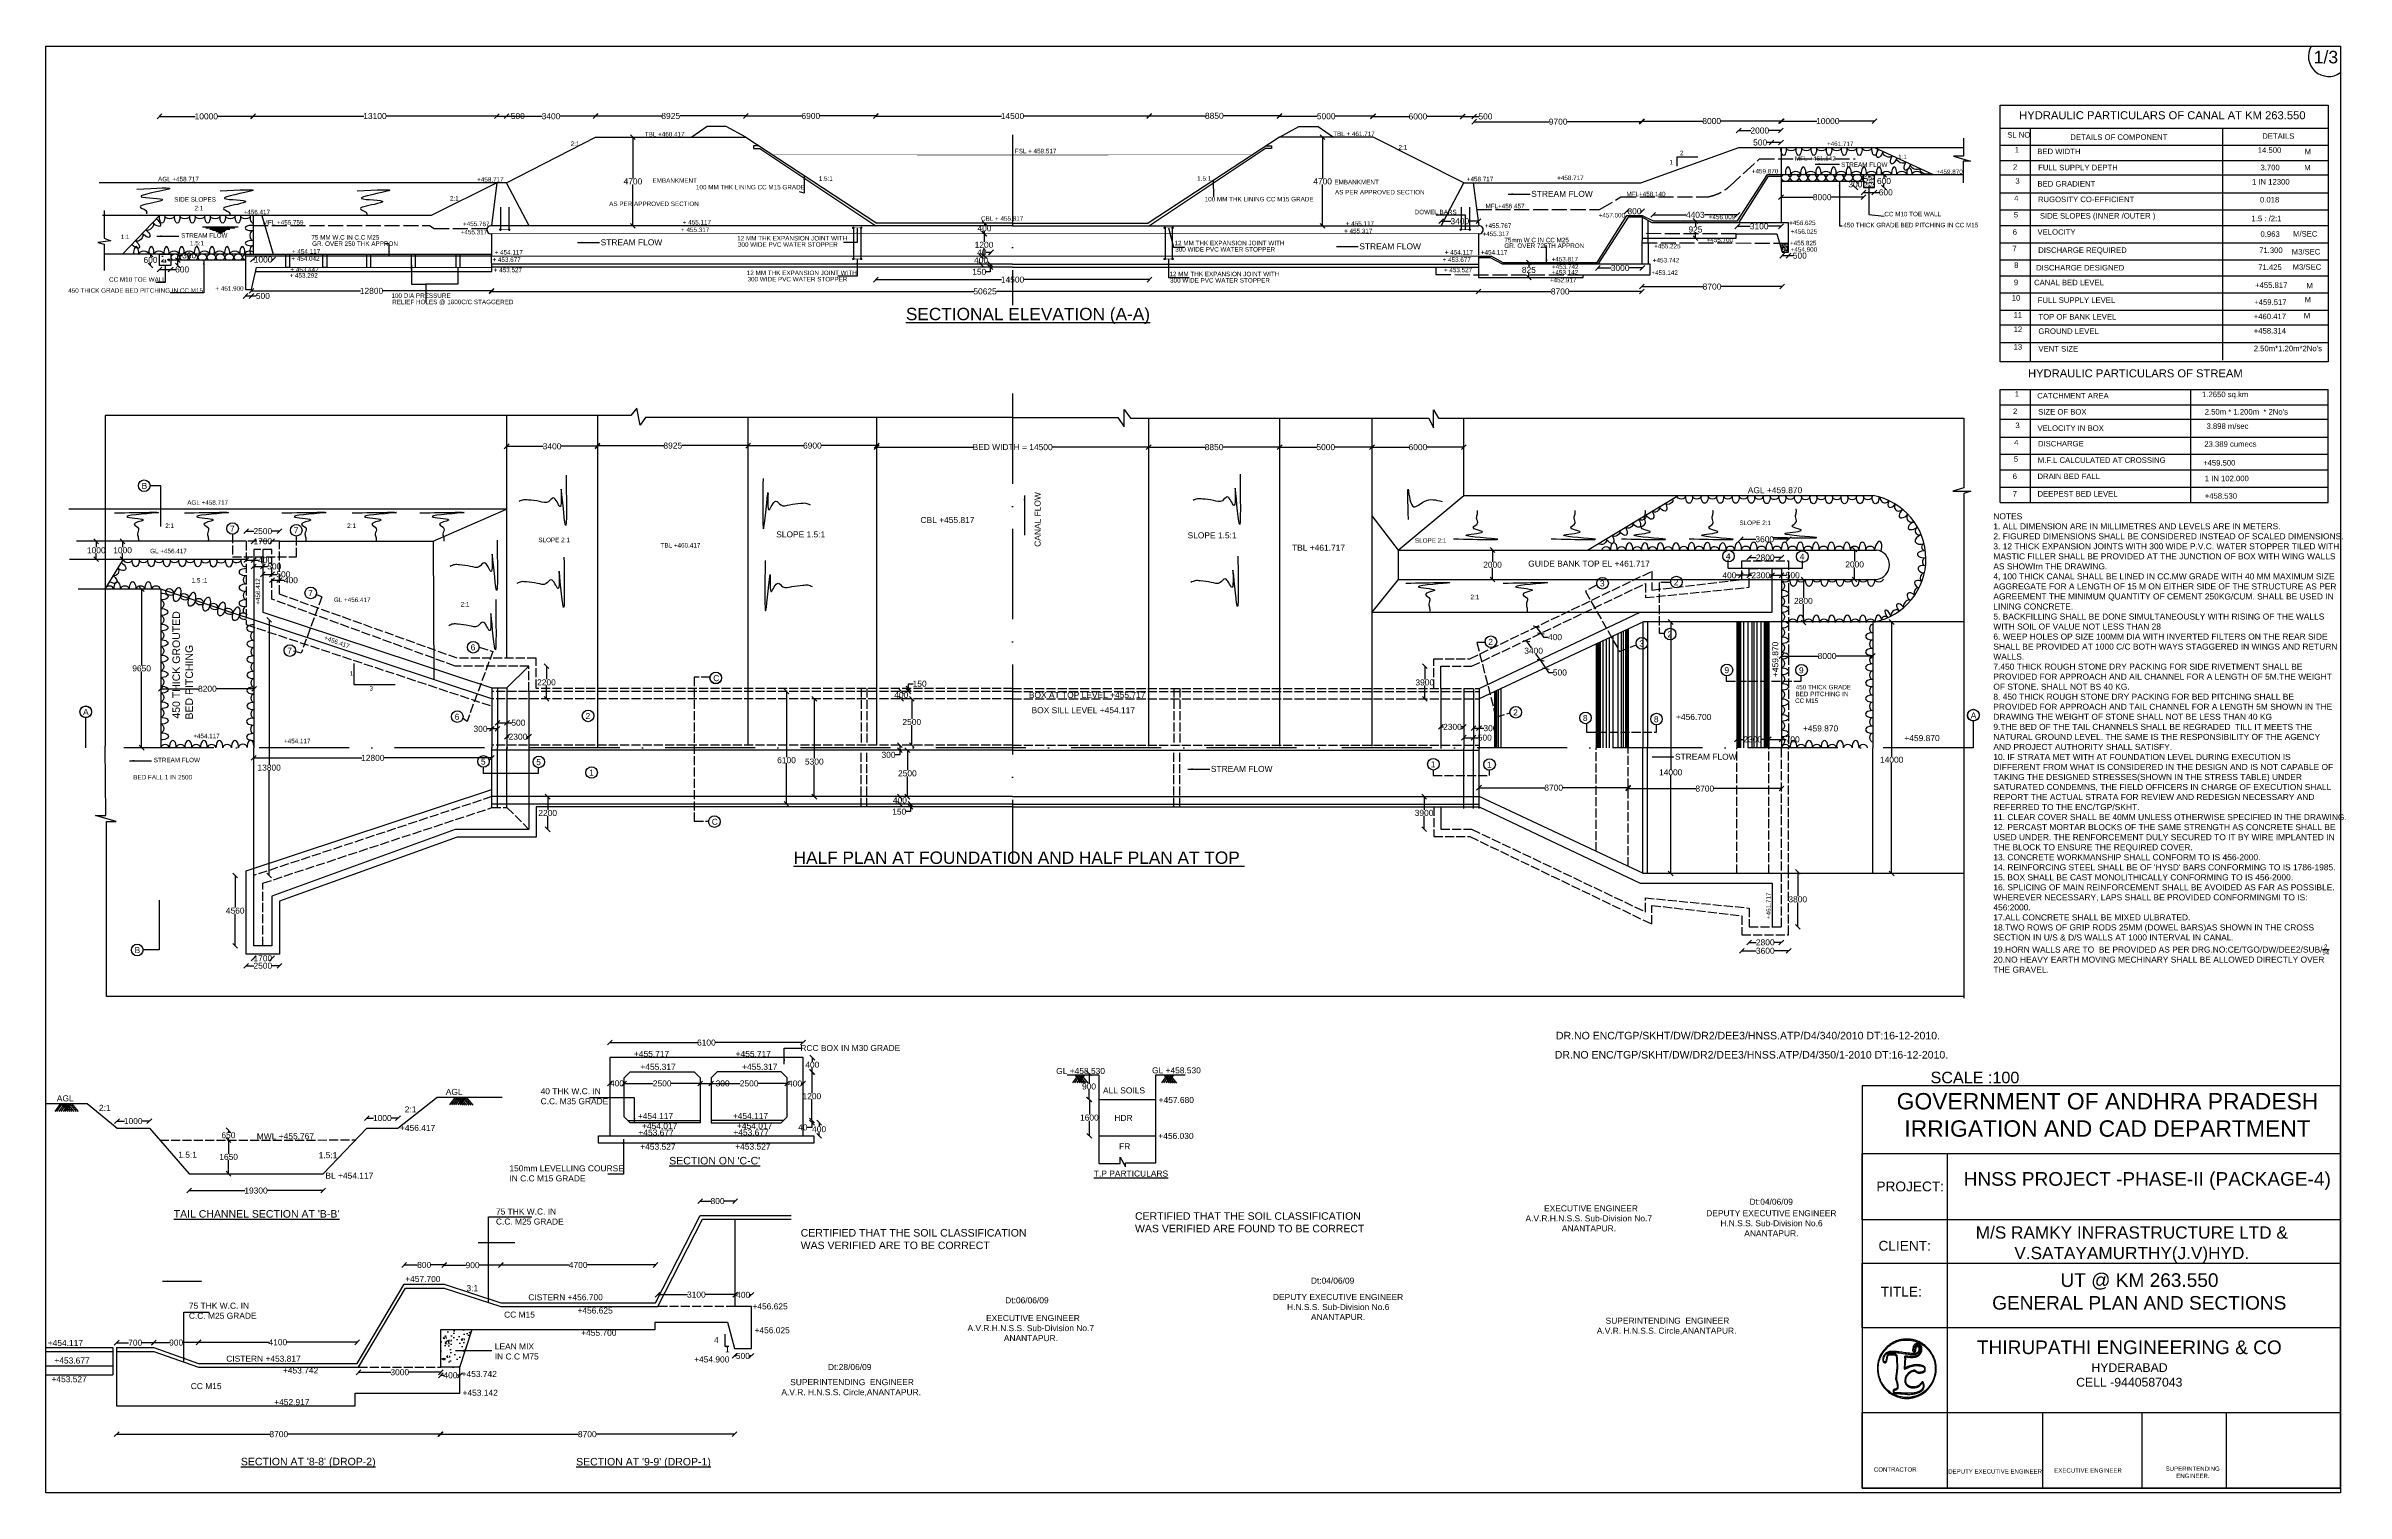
# Model space of a CAD drawing. Header units: millimetres. Extents: x 5124 to 6568637, y 2311 to 91879094.
# Drawn here: x 3532836 to 3578723, y 45929346 to 45958208 of the extents above; entities that cross this region are included whole.
import ezdxf

# ---------------------------------------------------------------- set-up
doc = ezdxf.new("R2010")
doc.units = ezdxf.units.MM
doc.header["$MEASUREMENT"] = 0
doc.linetypes.add('ACAD_ISO02W100', pattern=[15, 12, -3])
doc.linetypes.add('ACAD_ISO10W100', pattern=[18, 12, -3, 0, -3])
for name, color, linetype in [('DIMENSION', 7, 'Continuous'), ('DRAWING', 7, 'Continuous'), ('TEXT', 7, 'Continuous')]:
    doc.layers.add(name, color=color, linetype=linetype)
doc.styles.get("Standard").update_dxf_attribs({"font": 'arial.ttf', "height": 120})
doc.dimstyles.get("Standard").update_dxf_attribs({"dimtxt": 200, "dimasz": 110, "dimexe": 0.18, "dimexo": 0.0625, "dimgap": 0.09, "dimtad": 0, "dimtih": 1, "dimtoh": 1, "dimdec": 0, "dimzin": 0, "dimdsep": 46, "dimtxsty": 'Standard', "dimblk": 'OBLIQUE', "dimcen": 0.09, "dimse1": 1, "dimse2": 1, "dimadec": 0, "dimazin": 0, "dimtfac": 1, "dimtdec": 0, "dimtofl": 0, "dimtmove": 0, "dimatfit": 3, "dimfxl": 1, "dimtolj": 1, "dimtzin": 0, "dimarcsym": 0})
pattern_1 = [(50, (0, 0), (71.72601826, -6.2752135), [7.5, -82.5]), (355, (0, 0), (-13.87513336, 75.21921337), [6, -66]), (100.4514, (5.98, -0.52), (57.85093817, 68.94395421), [6.374019, -70.1142112]), (46.1842, (0, 20), (106.72410486, -16.55190143), [11.25, -123.75]), (96.6356, (8.89, 18.62), (93.46627055, 97.4117871), [9.5610288, -105.1713]), (351.1842, (0, 20), (93.46619451, 97.4118601), [9, -99]), (21, (10, 15), (59.69070521, -40.26188907), [7.5, -82.5]), (326, (10, 15), (24.33153319, 72.5150045), [6, -66]), (71.4514, (14.974, 11.645), (84.02226286, 32.25304967), [6.374019, -70.1142112]), (37.5, (0, 0), (1.215985532, 33.289385383), [0, -65.2, 0, -67, 0, -66.25]), (7.5, (0, 0), (26.306953744, 39.441171188), [0, -38.2, 0, -63.7, 0, -25.25]), (327.5, (-22.3, 0), (53.382243617, -2.255487173), [0, -25, 0, -78, 0, -103.5]), (317.5, (-32.3, 0), (58.318616934, 10.010498233), [0, -32.5, 0, -51.8, 0, -73.5])]
pattern_2 = [(50, (0, 0), (358.6300913, -31.3760675), [37.5, -412.5]), (355, (0, 0), (-69.3756668, 376.0960669), [30, -330]), (100.4514, (29.9, -2.6), (289.2546909, 344.719771), [31.870095, -350.571056]), (46.1842, (0, 100), (533.6205243, -82.759507), [56.25, -618.75]), (96.6356, (44.47, 93.1), (467.331353, 487.0589355), [47.805144, -525.8565]), (351.1842, (0, 100), (467.3309726, 487.0593005), [45, -495]), (21, (50, 75), (298.453526, -201.3094453), [37.5, -412.5]), (326, (50, 75), (121.657666, 362.5750225), [30, -330]), (71.4514, (74.87, 58.22), (420.1113143, 161.2652484), [31.870095, -350.571056]), (37.5, (0, 0), (6.07992766, 166.4469269), [0, -326, 0, -335, 0, -331.25]), (7.5, (0, 0), (131.5347687, 197.20585594), [0, -191, 0, -318.5, 0, -126.25]), (327.5, (-111.5, 0), (266.9112181, -11.27743587), [0, -125, 0, -390, 0, -517.5]), (317.5, (-161.5, 0), (291.5930847, 50.0524912), [0, -162.5, 0, -259, 0, -367.5])]

msp = doc.modelspace()

# ---------------------------------------------------------------- texts
at = {"layer": 'DIMENSION', "insert": (3552558.3, 45948219.2), "char_height": 120, "width": 1258.871, "attachment_point": 1, "rotation": 90}
msp.add_mtext('CANAL FLOW', dxfattribs=at)
at = {"layer": 'DIMENSION', "attachment_point": 1}
for s, insert, char_height, width in [('SLOPE 1.5:1', (3547403.5, 45948526.2), 120, 1258.871), ('CBL +455.817', (3550282.7, 45948813.2), 120, 1258.871), ('SLOPE 1.5:1', (3555610.9, 45948507.6), 120, 1258.871), ('TBL +461.717', (3557694.7, 45948260.9), 120, 1258.871), ('BOX AT TOP LEVEL +455.717', (3552445.2, 45945322.7), 120, 2381.251), ('BED PITCHING IN ', (3567738.4, 45945328.3), 90, 1613.462), ('BOX SILL LEVEL +454.117', (3552498.3, 45945019.2), 120, 2381.251), ('CC M15', (3567731.2, 45945193.9), 90, 472.307), ('+455.717', (3544566.2, 45938165.1), 120, 1258.871), ('+455.317', (3544694.5, 45937906.5), 120, 1258.871), ('+455.717', (3546595, 45938165.1), 120, 1258.871), ('+455.317', (3546723.3, 45937906.5), 120, 1258.871), ('RCC BOX IN M30 GRADE', (3547886, 45938282.4), 120, 2035.012), ('GL +458.530', (3552989.5, 45937824.4), 120, 967.257), ('ALL SOILS', (3553923.6, 45937435.8), 120, 967.257), ('GL +458.530', (3554902.2, 45937835.9), 120, 967.257), ('AGL', (3533052.1, 45937276.8), 120, 1258.871), ('2:1', (3533892, 45937088.5), 120, 1258.871), ('2:1', (3539992.9, 45937056.8), 120, 1258.871), ('AGL', (3540811.6, 45937406.5), 120, 1258.871), ('40 THK W.C. IN C.C. M35 GRADE', (3542703.4, 45937420.1), 120, 1430.352), ('+457.680', (3555034.1, 45937245.3), 120, 697.053), ('MWL +455.767', (3537041.7, 45936522.5), 120, 1135.143), (' +456.417', (3539851.9, 45936688.9), 120, 949.085), ('+454.117', (3544643, 45936923.3), 120, 1258.871), ('+453.677', (3544654.7, 45936595.6), 120, 1258.871), ('+454.017', (3544726.9, 45936726.5), 120, 1258.871), ('+454.117', (3546538.1, 45936925.8), 120, 1258.871), ('+453.677', (3546549.8, 45936598.1), 120, 1258.871), ('+454.017', (3546621.9, 45936729.1), 120, 1258.871), ('HDR', (3554150.8, 45936888), 120, 967.257), ('+456.030', (3555027.9, 45936528.6), 120, 697.053), ('1.5:1', (3535474.5, 45936152), 120, 1258.871), ('1.5:1', (3538275.6, 45936144.7), 120, 1258.871), ('+453.527', (3544692.3, 45936314.2), 120, 1258.871), ('+453.527', (3546587.3, 45936316.8), 120, 1258.871), ('FR', (3554245.2, 45936320.4), 120, 967.257), ('BL +454.117', (3538410.7, 45935735), 120, 949.085), ('150mm LEVELLING COURSE  IN C.C M15 GRADE', (3542081.8, 45935881.3), 120, 2332.276), ('{\\LT.P PARTICULARS}', (3553741.6, 45935778), 120, 1471.582), ('75 THK W.C. IN C.C. M25 GRADE', (3541812.8, 45935020.7), 120, 1430.352), ('+457.700', (3540002.6, 45933673.9), 120, 949.085), ('3:1', (3541224.6, 45933491.9), 120, 949.085), ('CISTERN +456.700', (3542459.1, 45933310.4), 120, 1610.731), ('75 THK W.C. IN C.C. M25 GRADE', (3535686.4, 45933141.3), 120, 1430.352), ('CC M15', (3541975.1, 45932964.9), 120, 949.085), (' +456.625', (3543392, 45933046), 120, 949.085), (' +456.625', (3546883, 45933128.8), 120, 949.085), (' +454.117', (3532823.9, 45932399.3), 120, 949.085), (' +455.700', (3543466.5, 45932601.5), 120, 949.085), ('4', (3546163.1, 45932455.4), 120, 949.085), (' +456.025', (3546924.2, 45932653), 120, 949.085), (' +453.677', (3532956.5, 45932049), 120, 949.085), ('CISTERN +453.817', (3536432, 45932085.5), 120, 1610.731), ('LEAN MIX\\PIN C.C M75', (3541789.5, 45932329.5), 120, 949.085), ('+454.900', (3545766.1, 45932069.9), 120, 949.085), ('1', (3546383, 45932274.4), 120, 949.085), (' +453.527', (3532898.5, 45931676.5), 120, 949.085), ('CC M15', (3535724, 45931538), 120, 949.085), (' +453.742', (3537516.5, 45931850.5), 120, 949.085), (' +453.742', (3541081.5, 45931781.5), 120, 949.085), (' +452.917', (3537342.5, 45931219), 120, 949.085), (' +453.142', (3541099.5, 45931405.5), 120, 949.085)]:
    msp.add_mtext(s, dxfattribs=dict(at, insert=insert, char_height=char_height, width=width))
at = {"layer": 'DRAWING', "insert": (3571687, 45948888.5), "char_height": 120, "width": 6889.647, "attachment_point": 1}
msp.add_mtext("\\A1;NOTES \\P1. ALL DIMENSION ARE IN MILLIMETRES AND LEVELS ARE IN METERS. \\P2. FIGURED DIMENSIONS SHALL BE CONSIDERED INSTEAD OF SCALED DIMENSIONS.  \\P3. 12 THICK EXPANSION JOINTS WITH 300 WIDE P.V.C. WATER STOPPER TILED WITH MASTIC FILLER SHALL BE PROVIDED AT THE JUNCTION OF BOX WITH WING WALLS AS SHOWIrn THE DRAWING. \\P4, 100 THICK CANAL SHALL BE LINED IN CC.MW GRADE WITH 40 MM MAXIMUM SIZE AGGREGATE FOR A LENGTH OF 15 M ON EITHER SIDE OF THE STRUCTURE AS PER AGREEMENT THE MINIMUM QUANTITY OF CEMENT 250KG/CUM. SHALL BE USED IN LINING CONCRETE. \\P5. BACKFILLING SHALL BE DONE SIMULTANEOUSLY WITH RISING OF THE WALLS WITH SOIL OF VALUE NOT LESS THAN 28 \\P6. WEEP HOLES OP SIZE 100MM DIA WITH INVERTED FILTERS ON THE REAR SIDE SHALL BE PROVIDED AT 1000 C/C BOTH WAYS STAGGERED IN WINGS AND RETURN WALLS. \\P7.450 THICK ROUGH STONE DRY PACKING FOR SIDE RIVETMENT SHALL BE PROVIDED FOR APPROACH AND AIL CHANNEL FOR A LENGTH OF 5M.THE WEIGHT OF STONE. SHALL NOT BS 40 KG.\\P8. 450 THICK ROUGH STONE DRY PACKING FOR BED PITCHING SHALL BE PROVIDED FOR APPROACH AND TAIL CHANNEL FOR A LENGTH 5M SHOWN IN THE DRAWING THE WEIGHT OF STONE SHALL NOT BE LESS THAN 40 KG \\P9.THE BED OF THE TAIL CHANNELS SHALL BE REGRADED  TILL IT MEETS THE NATURAL GROUND LEVEL. THE SAME IS THE RESPONSIBILITY OF THE AGENCY AND PROJECT AUTHORITY SHALL SATISFY. \\P10. IF STRATA MET WITH AT FOUNDATION LEVEL DURING EXECUTION IS DIFFERENT FROM WHAT IS CONSIDERED IN THE DESIGN AND IS NOT CAPABLE OF TAKING THE DESIGNED STRESSES(SHOWN IN THE STRESS TABLE) UNDER SATURATED CONDEMNS, THE FIELD OFFICERS IN CHARGE OF EXECUTION SHALL REPORT THE ACTUAL STRATA FOR REVIEW AND REDESIGN NECESSARY AND REFERRED TO THE ENC/TGP/SKHT. \\P11. CLEAR COVER SHALL BE 40MM UNLESS OTHERWISE SPECIFIED IN THE DRAWING. \\P12. PERCAST MORTAR BLOCKS OF THE SAME STRENGTH AS CONCRETE SHALL BE USED UNDER. THE RENFORCEMENT DULY SECURED TO IT BY WIRE IMPLANTED IN THE BLOCK TO ENSURE THE REQUIRED COVER. \\P13. CONCRETE WORKMANSHIP SHALL CONFORM TO IS 456-2000. \\P14. REINFORCING STEEL SHALL BE OF 'HYSD' BARS CONFORMING TO IS 1786-1985. \\P15. BOX SHALL BE CAST MONOLITHICALLY CONFORMING TO IS 456-2000. \\P16. SPLICING OF MAIN REINFORCEMENT SHALL BE AVOIDED AS FAR AS POSSIBLE. WHEREVER NECESSARY, LAPS SHALL BE PROVIDED CONFORMINGMI TO IS: 456:2000.\\P17.ALL CONCRETE SHALL BE MIXED ULBRATED.\\P18.TWO ROWS OF GRIP RODS 25MM (DOWEL BARS)AS SHOWN IN THE CROSS SECTION IN U/S & D/S WALLS AT 1000 INTERVAL IN CANAL. \\P19.HORN WALLS ARE TO  BE PROVIDED AS PER DRG.NO:CE/TGO/DW/DEE2/SUB/{\\H0.7x;\\S2/94;}\\P20.NO HEAVY EARTH MOVING MECHINARY SHALL BE ALLOWED DIRECTLY OVER THE GRAVEL.", dxfattribs=at)
at = {"layer": 'TEXT'}
for s, height, p in [('1/3', 250, (3578079.1, 45957861.6)), ('HYDRAULIC PARTICULARS OF CANAL AT KM 263.550', 160, (3572202.3, 45956746.4)), ('2:1', 90, (3543304.5, 45956213.3)), ('TBL +460.417', 90, (3544782.5, 45956403.8)), ('TBL + 461.717', 90, (3558516.6, 45956411.3)), (' +461.717', 90, (3568332.8, 45956212.4)), ('SL NO', 110, (3571964, 45956380.5)), ('DETAILS OF COMPONENT ', 110, (3573222.4, 45956335.2)), ('DETAILS ', 110, (3577051.6, 45956356.5)), ('FSL + 459.517', 90, (3552165.3, 45956067.4)), ('2:1', 90, (3559819.1, 45956141.3)), ('1', 90, (3565225.9, 45955846.3)), ('2', 90, (3565436.7, 45956029.1)), ('MFL +461.142', 90, (3567728.4, 45955918.8)), ('STREAM FLOW', 90, (3568652.4, 45955795.8)), ('1:1', 90, (3569786.5, 45955951.3)), ('2', 110, (3572078.6, 45955739.1)), ('1', 110, (3572114.3, 45956083.7)), ('BED WIDTH ', 110, (3572562.9, 45956051)), ('FULL SUPPLY DEPTH ', 110, (3572581.1, 45955729)), ('14.500', 110, (3576962.5, 45956077.4)), ('3.700', 110, (3577016.1, 45955729.5)), ('M', 110, (3577889, 45955725.9)), ('M', 110, (3577897.9, 45956047)), ('AGL +458.717', 90, (3535071.6, 45955508.4)), (' +458.717', 90, (3541402.9, 45955500.4)), ('EMBANKMENT', 90, (3544936, 45955478.8)), ('100 MM THK LINING CC M15 GRADE', 90, (3545802.9, 45955346.8)), ('1.5:1', 90, (3548253, 45955518.3)), ('1.5:1', 90, (3555803.6, 45955520.8)), ('EMBANKMENT', 90, (3558540.2, 45955448.4)), ('AS PER APPROVED SECTION', 90, (3558552.4, 45955247.2)), (' +458.717', 90, (3561146.8, 45955508.9)), (' +458.717', 90, (3562950.3, 45955532.4)), (' +459.870', 90, (3566833.1, 45955665.8)), (' +459.870', 90, (3570513.8, 45955652.9)), ('3', 110, (3572126.2, 45955459.8)), ('BED GRADIENT', 110, (3572567.6, 45955403.3)), ('1 IN 12300', 110, (3576846.4, 45955444.1)), ('SIDE SLOPES', 90, (3535394.4, 45955102.7)), (' 2:1', 90, (3535763.1, 45954928.7)), (' +456.417', 90, (3536742.8, 45954850.5)), ('2:1', 90, (3540895.8, 45955123.4)), ('AS PER APPROVED SECTION', 90, (3544071.5, 45955014.8)), ('100 MM THK LINING CC M15 GRADE', 90, (3555952.5, 45955108.3)), ('DOWEL BARS', 90, (3560142.4, 45954851.3)), (' MFL+456.457', 90, (3561519.8, 45954970.7)), ('STREAM FLOW', 120, (3562465.8, 45955198.9)), (' +457.000', 90, (3563777.3, 45954787.2)), (' MFL+458.140', 90, (3564331.8, 45955210.4)), ('CC M10 TOE WALL', 90, (3569511.7, 45954810.5)), ('5', 110, (3572096.5, 45954788.4)), ('4', 110, (3572102.4, 45955115.2)), ('RUGOSITY CO-EFFICIENT ', 110, (3572576.7, 45955093.8)), (' SIDE SLOPES (INNER /OUTER )', 110, (3572572.2, 45954766)), ('0.018', 110, (3577007.1, 45955087.3)), ('1:1', 90, (3534327.6, 45954357.7)), ('STREAM FLOW', 90, (3535534.1, 45954385.2)), (' MFL +455.759', 90, (3537124.3, 45954643.9)), ('75 MM W.C IN C.C M25', 90, (3538130.6, 45954346.4)), (' +455.317', 90, (3541074.3, 45954450.9)), (' +455.767', 90, (3541121, 45954614.5)), ('+ 455.317', 90, (3545505.8, 45954496.9)), ('+ 455.117', 90, (3545539.8, 45954647.4)), ('12 MM THK EXPANSION JOINT WITH ', 90, (3546626.7, 45954328.6)), ('CBL + 455.817', 90, (3551491.1, 45954722.3)), ('+ 455.317', 90, (3558734.8, 45954473.4)), ('+ 455.117', 90, (3558768.8, 45954623.9)), (' +455.317', 90, (3561460.3, 45954414.9)), (' +455.767', 90, (3561507, 45954578.5)), (' +456.009', 90, (3565974.3, 45954752.2)), (' +456.625', 90, (3567577.8, 45954634.9)), (' +456.025', 90, (3567607.8, 45954460.9)), ('450 THICK GRADE BED PITCHING IN CC M15', 90, (3568696.3, 45954591.1)), ('6', 110, (3572072.7, 45954443.8)), ('VELOCITY ', 110, (3572567.6, 45954442.7)), ('1.5 : /2:1', 110, (3576837.5, 45954712.7)), ('0.963', 110, (3577016.1, 45954400.5)), ('M/SEC', 110, (3577665.8, 45954405.8)), ('1.5:1', 90, (3535709, 45954231)), ('+ 454.042', 90, (3537731.3, 45953922.4)), ('+ 454.117', 90, (3537743.8, 45954065.9)), ('GR. OVER 250 THK APPRON', 90, (3538145.1, 45954220.3)), ('+ 453.677', 90, (3541743.8, 45953901.9)), ('+ 454.117', 90, (3541787.3, 45954048.4)), ('STREAM FLOW', 120, (3543901.3, 45954231.9)), ('300 WIDE PVC WATER STOPPER  ', 90, (3546641.2, 45954202.5)), ('12 MM THK EXPANSION JOINT WITH ', 90, (3555351.5, 45954232.6)), ('300 WIDE PVC WATER STOPPER  ', 90, (3555366, 45954106.5)), ('STREAM FLOW', 120, (3559037.3, 45954150.9)), ('+ 453.677', 90, (3560699.5, 45953901.9)), ('+ 454.117', 90, (3560743, 45954048.4)), (' +454.117', 90, (3561427.8, 45954048.4)), ('GR. OVER 725TH APPRON', 90, (3561931.7, 45954179.6)), ('75mm W.C IN CC M25', 90, (3561932.7, 45954292.4)), (' +453.817', 90, (3562837.8, 45953910.4)), (' +453.742', 90, (3564858.8, 45953890.1)), (' +455.225', 90, (3564884.8, 45954171.4)), (' +455.700', 90, (3565931.8, 45954294.8)), (' +455.825', 90, (3567594.8, 45954232.4)), (' +454.900', 90, (3567609.3, 45954104.9)), ('7', 110, (3572066.9, 45954114.9)), ('DISCHARGE REQUIRED ', 110, (3572581.4, 45954081.4)), ('71.300', 110, (3576989.3, 45954079.4)), ('M3/SEC', 110, (3577639.1, 45954049)), ('CC M10 TOE WALL', 90, (3534094.5, 45953505)), ('+ 453.292', 90, (3537694.8, 45953587.9)), ('+ 453.442', 90, (3537711.8, 45953703.9)), ('+ 453.527', 90, (3541769.8, 45953695.9)), ('12 MM THK EXPANSION JOINT WITH ', 90, (3546818.1, 45953637.9)), ('300 WIDE PVC WATER STOPPER  ', 90, (3546832.6, 45953511.8)), ('12 MM THK EXPANSION JOINT WITH ', 90, (3555248.4, 45953615.4)), ('300 WIDE PVC WATER STOPPER  ', 90, (3555262.9, 45953489.2)), ('+ 453.527', 90, (3560725.5, 45953695.9)), (' +452.917', 90, (3562805.3, 45953493.9)), (' +453.142', 90, (3562841.8, 45953648.4)), (' +453.742', 90, (3562847.3, 45953757.4)), (' +453.142', 90, (3564829.3, 45953641.1)), ('9', 110, (3572096.6, 45953437.5)), ('8', 110, (3572102.6, 45953782.2)), ('CANAL BED LEVEL ', 110, (3572499.4, 45953434.9)), ('DISCHARGE DESIGNED ', 110, (3572540.4, 45953730.9)), ('71.425', 110, (3576971.4, 45953740.4)), ('M3/SEC', 110, (3577656.9, 45953745.8)), ('450 THICK GRADE BED PITCHING IN CC M15', 90, (3533279.1, 45953285.6)), ('+ 451.900', 90, (3536216.1, 45953325.7)), ('100 DIA PRESSURE', 90, (3539728.1, 45953183.9)), ('RELIEF HOLES @ 1800C/C STAGGERED', 90, (3539742.6, 45953057.8)), ('10', 110, (3572055, 45953128.6)), ('FULL SUPPLY LEVEL ', 110, (3572572.3, 45953084.4)), ('+459.517', 110, (3576891.1, 45953044.7)), ('+455.817', 110, (3576908.9, 45953383.6)), ('M', 110, (3577897.9, 45953094.6)), ('M', 110, (3577933.7, 45953371.1)), ('%%USECTIONAL ELEVATION (A-A)', 246.09, (3549991.2, 45952738.9)), ('11', 110, (3572090.7, 45952789.9)), ('12', 110, (3572090.7, 45952502.5)), ('TOP OF BANK LEVEL ', 110, (3572585.9, 45952752)), ('+460.417', 110, (3576882.1, 45952759.3)), ('+458.314', 110, (3576882.1, 45952471.9)), ('M', 110, (3577880.1, 45952773.5)), ('13', 110, (3572090.7, 45952150.3)), ('VENT SIZE', 110, (3572585.9, 45952112.5)), ('GROUND LEVEL', 110, (3572585.9, 45952464.6)), ("2.50m*1.20m*2No's", 110, (3576882.1, 45952119.7)), ('HYDRAULIC PARTICULARS OF STREAM', 160, (3572378.2, 45951598.9)), ('1', 110, (3572114.3, 45951210.6)), ('CATCHMENT AREA', 110, (3572562.9, 45951177.9)), ('1.2650 sq.km', 110, (3575850.5, 45951204.3)), ('2', 110, (3572078.6, 45950866)), ('SIZE OF BOX', 110, (3572581.1, 45950855.9)), ("2.50m * 1.200m  * 2No's", 110, (3575904.1, 45950856.4)), ('4', 110, (3572102.4, 45950242.1)), ('3', 110, (3572126.2, 45950586.7)), ('VELOCITY IN BOX', 110, (3572567.6, 45950530.2)), ('DISCHARGE', 110, (3572576.7, 45950220.7)), ('23.389 cumecs', 110, (3575895.1, 45950214.2)), ('3.898 m/sec', 110, (3575939.9, 45950571)), ('5', 110, (3572096.5, 45949915.3)), ('M.F.L CALCULATED AT CROSSING', 110, (3572572.2, 45949892.9)), ('+459.500', 110, (3575871, 45949839.6)), ('B', 120, (3534744, 45949374.4)), ('AGL +459.870', 120, (3566788.1, 45949288.2)), ('6', 110, (3572072.7, 45949570.7)), ('DRAIN BED FALL', 110, (3572567.6, 45949569.6)), ('1 IN 102.000', 110, (3575904.1, 45949527.4)), ('AGL +458.717', 90, (3535653.9, 45949056.5)), ('7', 110, (3572072.7, 45949221.7)), ('DEEPEST BED LEVEL', 110, (3572567.6, 45949220.6)), ('+458.530', 110, (3575904.1, 45949178.4)), ('2:1', 90, (3535215.4, 45948595.5)), ('7', 120, (3536506.1, 45948521.1)), ('7', 120, (3537778.3, 45948485)), ('2:1', 90, (3538844, 45948595.5)), ('SLOPE 2:1', 90, (3566620.5, 45948653)), ('GL +456.417', 90, (3534913.9, 45948089)), ('SLOPE 2:1', 90, (3542659, 45948311)), ('TBL +460.417', 90, (3545097.9, 45948204.5)), ('SLOPE 2:1', 90, (3560146.5, 45948299.5)), ('4', 120, (3566351, 45947970.7)), ('4', 120, (3567824.8, 45947961)), ('1.5 :1', 90, (3535742.5, 45947505.6)), ('GUIDE BANK TOP EL +461.717', 120, (3562407.7, 45947823.7)), ('3', 120, (3563838.5, 45947428.4)), ('2', 120, (3565311.3, 45947452.7)), ('7', 120, (3538066.5, 45947235.8)), ('GL +456.417', 90, (3538579.8, 45947117.4)), ('2:1', 90, (3541109.4, 45947027.3)), ('2:1', 90, (3561255.5, 45947173.5)), ('7', 120, (3537649.6, 45946085.8)), ('6', 120, (3541308.3, 45946153.3)), ('2', 120, (3561611, 45946262.4)), ('3', 120, (3564622.3, 45946230.1)), ('2', 120, (3565187.6, 45946414.9)), ('1', 90, (3538896.3, 45945646.4)), ('9', 120, (3566320.9, 45945698.8)), ('9', 120, (3567809, 45945695.2)), ('3', 90, (3539291.4, 45945351.8)), ('C', 120, (3546147.1, 45945538.9)), ('450 THICK GRADE ', 90, (3567744.5, 45945374.8)), ('A', 120, (3533575.6, 45944864.2)), ('6', 120, (3540990.1, 45944769)), ('2', 120, (3543600.2, 45944783.7)), ('2', 120, (3562107.5, 45944854.8)), ('8', 120, (3563498.7, 45944743.9)), ('8', 120, (3564914.9, 45944719.9)), ('+456.700', 120, (3565356.4, 45944765.6)), ('A', 120, (3571235.3, 45944796.8)), (' +454.117', 90, (3535738.4, 45944401.5)), (' +454.117', 90, (3537549.3, 45944300.4)), ('+459.870', 120, (3567887.8, 45944536)), ('+459.870', 120, (3569911.6, 45944343.3)), ('STREAM FLOW', 90, (3534986.1, 45943921.2)), ('5', 120, (3541513.2, 45943875.1)), ('5', 120, (3542617.1, 45943864.1)), ('1', 120, (3560464.1, 45943819.2)), ('1', 120, (3561584.1, 45943813.8)), ('STREAM FLOW', 120, (3565335.3, 45943970.7)), ('BED FALL 1 IN 2500', 90, (3534576.8, 45943578.4)), ('1', 120, (3543670.4, 45943653.7)), ('STREAM FLOW', 120, (3556076.3, 45943728.9)), ('C', 120, (3546119, 45942674)), ('%%UHALF PLAN AT FOUNDATION AND HALF PLAN AT TOP ', 246.09, (3547751.9, 45941895.3)), ('B', 120, (3534604.2, 45940113.8)), ('SCALE :100', 230.43, (3570434.2, 45937518.7)), ("%%USECTION ON 'C-C'", 150, (3545269.9, 45935899.8)), ('Dt:04/06/09', 120, (3566822, 45935095.1)), ("%%UTAIL CHANNEL SECTION AT 'B-B'", 150, (3535383.5, 45934838.8)), ('Dt:04/06/09', 120, (3558070.9, 45933521.7)), ('Dt:06/06/09', 120, (3551972.8, 45933128.7)), ('Dt:28/06/09', 120, (3548437.4, 45931798.7)), ("%%USECTION AT '8-8' (DROP-2)", 150, (3536724.3, 45929898.6)), ("%%USECTION AT '9-9' (DROP-1)", 150, (3543412.4, 45929895.6)), ('CONTRACTOR', 86.36, (3569304.3, 45929771.6))]:
    msp.add_text(s, height=height, dxfattribs=at).set_placement(p)
for s, height, rotation, p in [('+456.412', 90, 90, (3537107.9, 45947063)), ('450 THICK GROUTED ', 150, 90, (3535508.4, 45944791.2)), ('BED PITCHING', 150, 90, (3535766.9, 45944773.6)), (' +456.417', 90, 339.81205, (3538345, 45946381.6)), ('+459.870', 120, 90, (3567395.3, 45945621.8)), ('+461.717', 90, 90, (3567245.4, 45940794.4))]:
    msp.add_text(s, height=height, rotation=rotation, dxfattribs=at).set_placement(p)
at = {"layer": 'TEXT', "attachment_point": 1}
for s, insert, char_height, width in [('DR.NO ENC/TGP/SKHT/DW/DR2/DEE3/HNSS.ATP/D4/340/2010 DT:16-12-2010. ', (3562960.1, 45938544.7), 150, 7800.673), ('DR.NO ENC/TGP/SKHT/DW/DR2/DEE3/HNSS.ATP/D4/350/1-2010 DT:16-12-2010. ', (3562937.1, 45938162.2), 150, 8015.336), ('PROJECT:', (3569353.4, 45935558.6), 195.45, 1823.581), ('CERTIFIED THAT THE SOIL CLASSIFICATION WAS VERIFIED ARE FOUND TO BE CORRECT', (3554562.6, 45934945.7), 150, 4821.949), ('\\pi775.06;  EXECUTIVE ENGINEER\\P\\pi498.19;A.V.R.H.N.S.S. Sub-Division No.7\\P\\pi1223.8;ANANTAPUR.', (3561855, 45935083.5), 120, 3513.509), ('\\pi464.83;DEPUTY EXECUTIVE ENGINEER\\P\\pi747.15;H.N.S.S. Sub-Division No.6 \\P\\pi1223.8;ANANTAPUR.', (3565493.6, 45934986.9), 120, 3513.509), ('CERTIFIED THAT THE SOIL CLASSIFICATION WAS VERIFIED ARE TO BE CORRECT', (3547893, 45934610.9), 150, 4821.949), ('CLIENT:', (3569394.8, 45934375.7), 195.45, 1823.581), ('\\pi13.947;M/S RAMKY INFRASTRUCTURE LTD &\\P\\pi784.16;V.SATAYAMURTHY(J.V)HYD.', (3571321.8, 45934664.8), 245.357, 6221.894), ('\\pi464.83;DEPUTY EXECUTIVE ENGINEER\\P\\pi747.15;H.N.S.S. Sub-Division No.6 \\P\\pi1223.8;ANANTAPUR.', (3556849.6, 45933315.2), 120, 3513.509), ('TITLE:', (3569439.8, 45933459.7), 195.45, 1059.829), ('\\pi2670;UT @ KM 263.550\\P\\pi1307;GENERAL PLAN AND SECTIONS  ', (3570355.9, 45933728.6), 272.045, 8445.016), ('\\pi775.06;  EXECUTIVE ENGINEER\\P\\pi498.19;A.V.R.H.N.S.S. Sub-Division No.7\\P\\pi1223.8;ANANTAPUR.', (3550722, 45932895.3), 120, 3513.509), ('\\pi500.36; SUPERINTENDING  ENGINEER\\P\\pi371.47;A.V.R. H.N.S.S. Circle,ANANTAPUR.', (3563404.4, 45932842.7), 120, 3513.509), ('\\pi1194.9;THIRUPATHI ENGINEERING & CO\\P\\pi3478.3;{\\H0.64302x;HYDERABAD\\P\\pi3174.3;CELL -9440587043}', (3570165, 45932388.6), 272.045, 8445.016), ('\\pi500.36; SUPERINTENDING  ENGINEER\\P\\pi371.47;A.V.R. H.N.S.S. Circle,ANANTAPUR.', (3547135.9, 45931617.3), 120, 3513.509), ('DEPUTY EXECUTIVE ENGINEER  ', (3570788.1, 45929819.6), 86.359, 2425.438), ('  EXECUTIVE ENGINEER  ', (3572836, 45929838.3), 86.359, 2425.438), ('\\pi227.48;SUPERINTENDING \\P\\pi438.78;ENGINEER.', (3574897.5, 45929874.8), 86.359, 1521.195)]:
    msp.add_mtext(s, dxfattribs=dict(at, insert=insert, char_height=char_height, width=width))
at = {"layer": 'TEXT', "color": 7, "width": 9310.054, "attachment_point": 5}
for s, insert, char_height in [('GOVERNMENT OF ANDHRA PRADESH\\PIRRIGATION AND CAD DEPARTMENT', (3573964.2, 45936886), 326.454), ('HNSS PROJECT -PHASE-II (PACKAGE-4)', (3574757.5, 45935569.7), 272.045)]:
    msp.add_mtext(s, dxfattribs=dict(at, insert=insert, char_height=char_height))

# ---------------------------------------------------------------- blocks, each defined once
blk = doc.blocks.new('_Oblique')
at = {"color": 0, "linetype": 'ByBlock', "lineweight": -2}
blk.add_line((-0.5, -0.5), (0.5, 0.5), dxfattribs=at)
blk = doc.blocks.new('*D57')
at = {"layer": 'Defpoints', "color": 0}
for p in [(3536967, 45956804), (3535101, 45954826), (3536967, 45954796)]:
    blk.add_point(p, dxfattribs=at)
at = {"layer": 'DIMENSION', "color": 0, "lineweight": -2}
for p, q in [((3535101, 45956804), (3535814, 45956804)), ((3536967, 45956804), (3536254, 45956804))]:
    blk.add_line(p, q, dxfattribs=at)
at = {"layer": 'DIMENSION', "color": 0, "lineweight": -2, "xscale": 95, "yscale": 95, "zscale": 95, "rotation": 180}
blk.add_blockref('_Oblique', (3535101, 45956804), dxfattribs=at)
at = {"layer": 'DIMENSION', "color": 0, "lineweight": -2, "xscale": 95, "yscale": 95, "zscale": 95}
blk.add_blockref('_Oblique', (3536967, 45956804), dxfattribs=at)
at = {"layer": 'DIMENSION', "color": 0, "insert": (3536034, 45956804), "char_height": 120, "attachment_point": 5}
blk.add_mtext('\\A1;10000', dxfattribs=at)
blk = doc.blocks.new('*D58')
at = {"layer": 'Defpoints', "color": 0}
for p in [(3541832, 45956810), (3541832, 45955538), (3536966, 45954882)]:
    blk.add_point(p, dxfattribs=at)
at = {"layer": 'DIMENSION', "color": 0, "lineweight": -2}
for p, q in [((3536966, 45956810), (3539179, 45956810)), ((3541832, 45956810), (3539619, 45956810))]:
    blk.add_line(p, q, dxfattribs=at)
at = {"layer": 'DIMENSION', "color": 0, "lineweight": -2, "xscale": 95, "yscale": 95, "zscale": 95, "rotation": 180}
blk.add_blockref('_Oblique', (3536966, 45956810), dxfattribs=at)
at = {"layer": 'DIMENSION', "color": 0, "lineweight": -2, "xscale": 95, "yscale": 95, "zscale": 95}
blk.add_blockref('_Oblique', (3541832, 45956810), dxfattribs=at)
at = {"layer": 'DIMENSION', "color": 0, "insert": (3539399, 45956810), "char_height": 120, "attachment_point": 5}
blk.add_mtext('\\A1;13100', dxfattribs=at)
blk = doc.blocks.new('*D59')
at = {"layer": 'Defpoints', "color": 0}
for p in [(3542022, 45956810), (3541832, 45955482), (3542022, 45955482)]:
    blk.add_point(p, dxfattribs=at)
at = {"layer": 'DIMENSION', "color": 0, "lineweight": -2}
for p, q in [((3541832, 45956810), (3542022, 45956810)), ((3542022, 45956810), (3542117, 45956810))]:
    blk.add_line(p, q, dxfattribs=at)
at = {"layer": 'DIMENSION', "color": 0, "lineweight": -2, "xscale": 95, "yscale": 95, "zscale": 95, "rotation": 180}
blk.add_blockref('_Oblique', (3541832, 45956810), dxfattribs=at)
at = {"layer": 'DIMENSION', "color": 0, "lineweight": -2, "xscale": 95, "yscale": 95, "zscale": 95}
blk.add_blockref('_Oblique', (3542022, 45956810), dxfattribs=at)
at = {"layer": 'DIMENSION', "color": 0, "insert": (3542249, 45956810), "char_height": 120, "attachment_point": 5}
blk.add_mtext('\\A1;500', dxfattribs=at)
blk = doc.blocks.new('*D60')
at = {"layer": 'Defpoints', "color": 0}
for p in [(3543800, 45956806.5), (3543800, 45956388), (3542022, 45955481.5)]:
    blk.add_point(p, dxfattribs=at)
at = {"layer": 'DIMENSION', "color": 0, "lineweight": -2}
for p, q in [((3542022, 45956806.5), (3542731.97412, 45956806.5)), ((3543800, 45956806.5), (3543090.02588, 45956806.5))]:
    blk.add_line(p, q, dxfattribs=at)
at = {"layer": 'DIMENSION', "color": 0, "lineweight": -2, "xscale": 95, "yscale": 95, "zscale": 95, "rotation": 180}
blk.add_blockref('_Oblique', (3542022, 45956806.5), dxfattribs=at)
at = {"layer": 'DIMENSION', "color": 0, "lineweight": -2, "xscale": 95, "yscale": 95, "zscale": 95}
blk.add_blockref('_Oblique', (3543800, 45956806.5), dxfattribs=at)
at = {"layer": 'DIMENSION', "color": 0, "insert": (3542911, 45956806.5), "char_height": 120, "attachment_point": 5}
blk.add_mtext('\\A1;3400', dxfattribs=at)
blk = doc.blocks.new('*D61')
at = {"layer": 'Defpoints', "color": 0}
for p in [(3546798, 45956812), (3543800, 45956388), (3546798, 45956388)]:
    blk.add_point(p, dxfattribs=at)
at = {"layer": 'DIMENSION', "color": 0, "lineweight": -2}
for p, q in [((3543800, 45956812), (3545119, 45956812)), ((3546798, 45956812), (3545479, 45956812))]:
    blk.add_line(p, q, dxfattribs=at)
at = {"layer": 'DIMENSION', "color": 0, "lineweight": -2, "xscale": 95, "yscale": 95, "zscale": 95, "rotation": 180}
blk.add_blockref('_Oblique', (3543800, 45956812), dxfattribs=at)
at = {"layer": 'DIMENSION', "color": 0, "lineweight": -2, "xscale": 95, "yscale": 95, "zscale": 95}
blk.add_blockref('_Oblique', (3546798, 45956812), dxfattribs=at)
at = {"layer": 'DIMENSION', "color": 0, "insert": (3545299, 45956812), "char_height": 120, "attachment_point": 5}
blk.add_mtext('\\A1;8925', dxfattribs=at)
blk = doc.blocks.new('*D62')
at = {"layer": 'Defpoints', "color": 0}
for p in [(3549390, 45956812), (3546798, 45956388), (3549390, 45954623)]:
    blk.add_point(p, dxfattribs=at)
at = {"layer": 'DIMENSION', "color": 0, "lineweight": -2}
for p, q in [((3546798, 45956812), (3547914, 45956812)), ((3549390, 45956812), (3548273, 45956812))]:
    blk.add_line(p, q, dxfattribs=at)
at = {"layer": 'DIMENSION', "color": 0, "lineweight": -2, "xscale": 95, "yscale": 95, "zscale": 95, "rotation": 180}
blk.add_blockref('_Oblique', (3546798, 45956812), dxfattribs=at)
at = {"layer": 'DIMENSION', "color": 0, "lineweight": -2, "xscale": 95, "yscale": 95, "zscale": 95}
blk.add_blockref('_Oblique', (3549390, 45956812), dxfattribs=at)
at = {"layer": 'DIMENSION', "color": 0, "insert": (3548094, 45956812), "char_height": 120, "attachment_point": 5}
blk.add_mtext('\\A1;6900', dxfattribs=at)
blk = doc.blocks.new('*D63')
at = {"layer": 'Defpoints', "color": 0}
for p in [(3549390, 45956812), (3554847, 45956810), (3554847, 45956715)]:
    blk.add_point(p, dxfattribs=at)
at = {"layer": 'DIMENSION', "color": 0, "lineweight": -2}
for p, q in [((3549390, 45956810), (3551898, 45956810)), ((3554847, 45956810), (3552338, 45956810))]:
    blk.add_line(p, q, dxfattribs=at)
at = {"layer": 'DIMENSION', "color": 0, "lineweight": -2, "xscale": 95, "yscale": 95, "zscale": 95, "rotation": 180}
blk.add_blockref('_Oblique', (3549390, 45956810), dxfattribs=at)
at = {"layer": 'DIMENSION', "color": 0, "lineweight": -2, "xscale": 95, "yscale": 95, "zscale": 95}
blk.add_blockref('_Oblique', (3554847, 45956810), dxfattribs=at)
at = {"layer": 'DIMENSION', "color": 0, "insert": (3552118, 45956810), "char_height": 120, "attachment_point": 5}
blk.add_mtext('\\A1;14500', dxfattribs=at)
blk = doc.blocks.new('*D64')
at = {"layer": 'Defpoints', "color": 0}
for p in [(3554847, 45956810), (3557443, 45956814), (3557443, 45956388)]:
    blk.add_point(p, dxfattribs=at)
at = {"layer": 'DIMENSION', "color": 0, "lineweight": -2}
for p, q in [((3554847, 45956814), (3555966, 45956814)), ((3557443, 45956814), (3556324, 45956814))]:
    blk.add_line(p, q, dxfattribs=at)
at = {"layer": 'DIMENSION', "color": 0, "lineweight": -2, "xscale": 95, "yscale": 95, "zscale": 95, "rotation": 180}
blk.add_blockref('_Oblique', (3554847, 45956814), dxfattribs=at)
at = {"layer": 'DIMENSION', "color": 0, "lineweight": -2, "xscale": 95, "yscale": 95, "zscale": 95}
blk.add_blockref('_Oblique', (3557443, 45956814), dxfattribs=at)
at = {"layer": 'DIMENSION', "color": 0, "insert": (3556145, 45956814), "char_height": 120, "attachment_point": 5}
blk.add_mtext('\\A1;8850', dxfattribs=at)
blk = doc.blocks.new('*D65')
at = {"layer": 'Defpoints', "color": 0}
for p in [(3559311, 45956806), (3557443, 45956388), (3559311, 45956388)]:
    blk.add_point(p, dxfattribs=at)
at = {"layer": 'DIMENSION', "color": 0, "lineweight": -2}
for p, q in [((3557443, 45956806), (3558198, 45956806)), ((3559311, 45956806), (3558556, 45956806))]:
    blk.add_line(p, q, dxfattribs=at)
at = {"layer": 'DIMENSION', "color": 0, "lineweight": -2, "xscale": 95, "yscale": 95, "zscale": 95, "rotation": 180}
blk.add_blockref('_Oblique', (3557443, 45956806), dxfattribs=at)
at = {"layer": 'DIMENSION', "color": 0, "lineweight": -2, "xscale": 95, "yscale": 95, "zscale": 95}
blk.add_blockref('_Oblique', (3559311, 45956806), dxfattribs=at)
at = {"layer": 'DIMENSION', "color": 0, "insert": (3558377, 45956806), "char_height": 120, "attachment_point": 5}
blk.add_mtext('\\A1;5000', dxfattribs=at)
blk = doc.blocks.new('*D66')
at = {"layer": 'Defpoints', "color": 0}
for p in [(3561103, 45956802), (3559311, 45956388), (3561103, 45956703)]:
    blk.add_point(p, dxfattribs=at)
at = {"layer": 'DIMENSION', "color": 0, "lineweight": -2}
for p, q in [((3559311, 45956802), (3560028, 45956802)), ((3561103, 45956802), (3560386, 45956802))]:
    blk.add_line(p, q, dxfattribs=at)
at = {"layer": 'DIMENSION', "color": 0, "lineweight": -2, "xscale": 95, "yscale": 95, "zscale": 95, "rotation": 180}
blk.add_blockref('_Oblique', (3559311, 45956802), dxfattribs=at)
at = {"layer": 'DIMENSION', "color": 0, "lineweight": -2, "xscale": 95, "yscale": 95, "zscale": 95}
blk.add_blockref('_Oblique', (3561103, 45956802), dxfattribs=at)
at = {"layer": 'DIMENSION', "color": 0, "insert": (3560207, 45956802), "char_height": 120, "attachment_point": 5}
blk.add_mtext('\\A1;6000', dxfattribs=at)
blk = doc.blocks.new('*D67')
at = {"layer": 'Defpoints', "color": 0}
for p in [(3561094, 45956802), (3561327, 45956802), (3561327, 45956724)]:
    blk.add_point(p, dxfattribs=at)
at = {"layer": 'DIMENSION', "color": 0, "lineweight": -2}
for p, q in [((3561094, 45956802), (3561327, 45956802)), ((3561327, 45956802), (3561422, 45956802))]:
    blk.add_line(p, q, dxfattribs=at)
at = {"layer": 'DIMENSION', "color": 0, "lineweight": -2, "xscale": 95, "yscale": 95, "zscale": 95, "rotation": 180}
blk.add_blockref('_Oblique', (3561094, 45956802), dxfattribs=at)
at = {"layer": 'DIMENSION', "color": 0, "lineweight": -2, "xscale": 95, "yscale": 95, "zscale": 95}
blk.add_blockref('_Oblique', (3561327, 45956802), dxfattribs=at)
at = {"layer": 'DIMENSION', "color": 0, "insert": (3561554, 45956802), "char_height": 120, "attachment_point": 5}
blk.add_mtext('\\A1;500', dxfattribs=at)
blk = doc.blocks.new('*D68')
at = {"layer": 'Defpoints', "color": 0}
for p in [(3561330, 45956802), (3564677, 45956698), (3564677, 45956698)]:
    blk.add_point(p, dxfattribs=at)
at = {"layer": 'DIMENSION', "color": 0, "lineweight": -2}
for p, q in [((3561330, 45956698), (3562824, 45956698)), ((3564677, 45956698), (3563183, 45956698))]:
    blk.add_line(p, q, dxfattribs=at)
at = {"layer": 'DIMENSION', "color": 0, "lineweight": -2, "xscale": 95, "yscale": 95, "zscale": 95, "rotation": 180}
blk.add_blockref('_Oblique', (3561330, 45956698), dxfattribs=at)
at = {"layer": 'DIMENSION', "color": 0, "lineweight": -2, "xscale": 95, "yscale": 95, "zscale": 95}
blk.add_blockref('_Oblique', (3564677, 45956698), dxfattribs=at)
at = {"layer": 'DIMENSION', "color": 0, "insert": (3563004, 45956698), "char_height": 120, "attachment_point": 5}
blk.add_mtext('\\A1;9700', dxfattribs=at)
blk = doc.blocks.new('*D69')
at = {"layer": 'Defpoints', "color": 0}
for p in [(3567467, 45956710), (3567467, 45956710), (3564670, 45956691)]:
    blk.add_point(p, dxfattribs=at)
at = {"layer": 'DIMENSION', "color": 0, "lineweight": -2}
for p, q in [((3564670, 45956710), (3565889, 45956710)), ((3567467, 45956710), (3566247, 45956710))]:
    blk.add_line(p, q, dxfattribs=at)
at = {"layer": 'DIMENSION', "color": 0, "lineweight": -2, "xscale": 95, "yscale": 95, "zscale": 95, "rotation": 180}
blk.add_blockref('_Oblique', (3564670, 45956710), dxfattribs=at)
at = {"layer": 'DIMENSION', "color": 0, "lineweight": -2, "xscale": 95, "yscale": 95, "zscale": 95}
blk.add_blockref('_Oblique', (3567467, 45956710), dxfattribs=at)
at = {"layer": 'DIMENSION', "color": 0, "insert": (3566068, 45956710), "char_height": 120, "attachment_point": 5}
blk.add_mtext('\\A1;8000', dxfattribs=at)
blk = doc.blocks.new('*D70')
at = {"layer": 'Defpoints', "color": 0}
for p in [(3566606, 45956521), (3566606, 45956180), (3567449, 45956150)]:
    blk.add_point(p, dxfattribs=at)
at = {"layer": 'DIMENSION', "color": 0, "lineweight": -2}
for p, q in [((3566606, 45956521), (3566847, 45956521)), ((3567449, 45956521), (3567208, 45956521))]:
    blk.add_line(p, q, dxfattribs=at)
at = {"layer": 'DIMENSION', "color": 0, "lineweight": -2, "xscale": 95, "yscale": 95, "zscale": 95, "rotation": 180}
blk.add_blockref('_Oblique', (3566606, 45956521), dxfattribs=at)
at = {"layer": 'DIMENSION', "color": 0, "lineweight": -2, "xscale": 95, "yscale": 95, "zscale": 95}
blk.add_blockref('_Oblique', (3567449, 45956521), dxfattribs=at)
at = {"layer": 'DIMENSION', "color": 0, "insert": (3567027, 45956521), "char_height": 120, "attachment_point": 5}
blk.add_mtext('\\A1;2000', dxfattribs=at)
blk = doc.blocks.new('*D71')
at = {"layer": 'Defpoints', "color": 0}
for p in [(3567262, 45956282), (3567262, 45956180), (3567450, 45956180)]:
    blk.add_point(p, dxfattribs=at)
at = {"layer": 'DIMENSION', "color": 0, "lineweight": -2}
for p, q in [((3567262, 45956282), (3567168, 45956282)), ((3567450, 45956282), (3567262, 45956282))]:
    blk.add_line(p, q, dxfattribs=at)
at = {"layer": 'DIMENSION', "color": 0, "lineweight": -2, "xscale": 95, "yscale": 95, "zscale": 95, "rotation": 180}
blk.add_blockref('_Oblique', (3567262, 45956282), dxfattribs=at)
at = {"layer": 'DIMENSION', "color": 0, "lineweight": -2, "xscale": 95, "yscale": 95, "zscale": 95}
blk.add_blockref('_Oblique', (3567450, 45956282), dxfattribs=at)
at = {"layer": 'DIMENSION', "color": 0, "insert": (3567035, 45956282), "char_height": 120, "attachment_point": 5}
blk.add_mtext('\\A1;500', dxfattribs=at)
blk = doc.blocks.new('*D72')
at = {"layer": 'Defpoints', "color": 0}
for p in [(3569316, 45956709), (3567450, 45956180), (3569316, 45956150)]:
    blk.add_point(p, dxfattribs=at)
at = {"layer": 'DIMENSION', "color": 0, "lineweight": -2}
for p, q in [((3567450, 45956709), (3568163, 45956709)), ((3569316, 45956709), (3568604, 45956709))]:
    blk.add_line(p, q, dxfattribs=at)
at = {"layer": 'DIMENSION', "color": 0, "lineweight": -2, "xscale": 95, "yscale": 95, "zscale": 95, "rotation": 180}
blk.add_blockref('_Oblique', (3567450, 45956709), dxfattribs=at)
at = {"layer": 'DIMENSION', "color": 0, "lineweight": -2, "xscale": 95, "yscale": 95, "zscale": 95}
blk.add_blockref('_Oblique', (3569316, 45956709), dxfattribs=at)
at = {"layer": 'DIMENSION', "color": 0, "insert": (3568383, 45956709), "char_height": 120, "attachment_point": 5}
blk.add_mtext('\\A1;10000', dxfattribs=at)
blk = doc.blocks.new('*D73')
at = {"layer": 'Defpoints', "color": 0}
for p in [(3569094, 45955386), (3567450, 45955330), (3567450, 45955192)]:
    blk.add_point(p, dxfattribs=at)
at = {"layer": 'DIMENSION', "color": 0, "lineweight": -2}
for p, q in [((3567450, 45955192), (3568093, 45955192)), ((3569094, 45955192), (3568452, 45955192))]:
    blk.add_line(p, q, dxfattribs=at)
at = {"layer": 'DIMENSION', "color": 0, "lineweight": -2, "xscale": 95, "yscale": 95, "zscale": 95, "rotation": 180}
blk.add_blockref('_Oblique', (3567450, 45955192), dxfattribs=at)
at = {"layer": 'DIMENSION', "color": 0, "lineweight": -2, "xscale": 95, "yscale": 95, "zscale": 95}
blk.add_blockref('_Oblique', (3569094, 45955192), dxfattribs=at)
at = {"layer": 'DIMENSION', "color": 0, "insert": (3568272, 45955192), "char_height": 120, "attachment_point": 5}
blk.add_mtext('\\A1;8000', dxfattribs=at)
blk = doc.blocks.new('*D74')
at = {"layer": 'Defpoints', "color": 0}
for p in [(3568934, 45955510), (3569094, 45955510), (3569094, 45955386)]:
    blk.add_point(p, dxfattribs=at)
at = {"layer": 'DIMENSION', "color": 0, "lineweight": -2}
for p, q in [((3568934, 45955510), (3568934, 45955510)), ((3568934, 45955386), (3568934, 45955387))]:
    blk.add_line(p, q, dxfattribs=at)
at = {"layer": 'DIMENSION', "color": 0, "lineweight": -2, "xscale": 95, "yscale": 95, "zscale": 95}
for p, rotation in [((3568934, 45955510), 90), ((3568934, 45955386), 270)]:
    blk.add_blockref('_Oblique', p, dxfattribs=dict(at, rotation=rotation))
at = {"layer": 'DIMENSION', "color": 0, "insert": (3568934, 45955448), "char_height": 120, "attachment_point": 5}
blk.add_mtext('\\A1;300', dxfattribs=at)
blk = doc.blocks.new('*D75')
at = {"layer": 'Defpoints', "color": 0}
for p in [(3569094, 45955386), (3569313, 45955386), (3569313, 45955288)]:
    blk.add_point(p, dxfattribs=at)
at = {"layer": 'DIMENSION', "color": 0, "lineweight": -2}
for p, q in [((3569094, 45955288), (3569313, 45955288)), ((3569313, 45955288), (3569408, 45955288))]:
    blk.add_line(p, q, dxfattribs=at)
at = {"layer": 'DIMENSION', "color": 0, "lineweight": -2, "xscale": 95, "yscale": 95, "zscale": 95, "rotation": 180}
blk.add_blockref('_Oblique', (3569094, 45955288), dxfattribs=at)
at = {"layer": 'DIMENSION', "color": 0, "lineweight": -2, "xscale": 95, "yscale": 95, "zscale": 95}
blk.add_blockref('_Oblique', (3569313, 45955288), dxfattribs=at)
at = {"layer": 'DIMENSION', "color": 0, "insert": (3569541, 45955288), "char_height": 120, "attachment_point": 5}
blk.add_mtext('\\A1;600', dxfattribs=at)
blk = doc.blocks.new('*D76')
at = {"layer": 'Defpoints', "color": 0}
for p in [(3569318, 45955642), (3569318, 45955386), (3569505, 45955386)]:
    blk.add_point(p, dxfattribs=at)
at = {"layer": 'DIMENSION', "color": 0, "lineweight": -2}
for p, q in [((3569505, 45955642), (3569505, 45955575)), ((3569505, 45955386), (3569505, 45955453))]:
    blk.add_line(p, q, dxfattribs=at)
at = {"layer": 'DIMENSION', "color": 0, "lineweight": -2, "xscale": 95, "yscale": 95, "zscale": 95}
for p, rotation in [((3569505, 45955642), 90), ((3569505, 45955386), 270)]:
    blk.add_blockref('_Oblique', p, dxfattribs=dict(at, rotation=rotation))
at = {"layer": 'DIMENSION', "color": 0, "insert": (3569505, 45955514), "char_height": 120, "attachment_point": 5}
blk.add_mtext('\\A1;600', dxfattribs=at)
blk = doc.blocks.new('*D77')
at = {"layer": 'Defpoints', "color": 0}
for p in [(3566580, 45954717.5), (3567450.5, 45954683), (3567450.5, 45954611.5)]:
    blk.add_point(p, dxfattribs=at)
at = {"layer": 'DIMENSION', "color": 0, "lineweight": -2}
for p, q in [((3566580, 45954611.5), (3566836.22412, 45954611.5)), ((3567450.5, 45954611.5), (3567194.27588, 45954611.5))]:
    blk.add_line(p, q, dxfattribs=at)
at = {"layer": 'DIMENSION', "color": 0, "lineweight": -2, "xscale": 95, "yscale": 95, "zscale": 95, "rotation": 180}
blk.add_blockref('_Oblique', (3566580, 45954611.5), dxfattribs=at)
at = {"layer": 'DIMENSION', "color": 0, "lineweight": -2, "xscale": 95, "yscale": 95, "zscale": 95}
blk.add_blockref('_Oblique', (3567450.5, 45954611.5), dxfattribs=at)
at = {"layer": 'DIMENSION', "color": 0, "insert": (3567015.25, 45954611.5), "char_height": 120, "attachment_point": 5}
blk.add_mtext('\\A1;3100', dxfattribs=at)
blk = doc.blocks.new('*D78')
at = {"layer": 'Defpoints', "color": 0}
for p in [(3564900, 45954839.5), (3564900, 45954717.5), (3566580, 45954717.5)]:
    blk.add_point(p, dxfattribs=at)
at = {"layer": 'DIMENSION', "color": 0, "lineweight": -2}
for p, q in [((3564900, 45954839.5), (3565558.31382, 45954839.5)), ((3566580, 45954839.5), (3565921.68618, 45954839.5))]:
    blk.add_line(p, q, dxfattribs=at)
at = {"layer": 'DIMENSION', "color": 0, "lineweight": -2, "xscale": 95, "yscale": 95, "zscale": 95, "rotation": 180}
blk.add_blockref('_Oblique', (3564900, 45954839.5), dxfattribs=at)
at = {"layer": 'DIMENSION', "color": 0, "lineweight": -2, "xscale": 95, "yscale": 95, "zscale": 95}
blk.add_blockref('_Oblique', (3566580, 45954839.5), dxfattribs=at)
at = {"layer": 'DIMENSION', "color": 0, "insert": (3565740, 45954839.5), "char_height": 120, "attachment_point": 5}
blk.add_mtext('\\A1;4403', dxfattribs=at)
blk = doc.blocks.new('*D79')
at = {"layer": 'Defpoints', "color": 0}
for p in [(3567473, 45954094), (3567598, 45954094), (3567598, 45954026)]:
    blk.add_point(p, dxfattribs=at)
at = {"layer": 'DIMENSION', "color": 0, "lineweight": -2}
for p, q in [((3567473, 45954026), (3567598, 45954026)), ((3567598, 45954026), (3567694, 45954026))]:
    blk.add_line(p, q, dxfattribs=at)
at = {"layer": 'DIMENSION', "color": 0, "lineweight": -2, "xscale": 95, "yscale": 95, "zscale": 95, "rotation": 180}
blk.add_blockref('_Oblique', (3567473, 45954026), dxfattribs=at)
at = {"layer": 'DIMENSION', "color": 0, "lineweight": -2, "xscale": 95, "yscale": 95, "zscale": 95}
blk.add_blockref('_Oblique', (3567598, 45954026), dxfattribs=at)
at = {"layer": 'DIMENSION', "color": 0, "insert": (3567826, 45954026), "char_height": 120, "attachment_point": 5}
blk.add_mtext('\\A1;500', dxfattribs=at)
blk = doc.blocks.new('*D80')
at = {"layer": 'Defpoints', "color": 0}
for p in [(3567473, 45954094), (3564676, 45953856), (3564676, 45953409)]:
    blk.add_point(p, dxfattribs=at)
at = {"layer": 'DIMENSION', "color": 0, "lineweight": -2}
for p, q in [((3564676, 45953409), (3565895, 45953409)), ((3567473, 45953409), (3566254, 45953409))]:
    blk.add_line(p, q, dxfattribs=at)
at = {"layer": 'DIMENSION', "color": 0, "lineweight": -2, "xscale": 95, "yscale": 95, "zscale": 95, "rotation": 180}
blk.add_blockref('_Oblique', (3564676, 45953409), dxfattribs=at)
at = {"layer": 'DIMENSION', "color": 0, "lineweight": -2, "xscale": 95, "yscale": 95, "zscale": 95}
blk.add_blockref('_Oblique', (3567473, 45953409), dxfattribs=at)
at = {"layer": 'DIMENSION', "color": 0, "insert": (3566074, 45953409), "char_height": 120, "attachment_point": 5}
blk.add_mtext('\\A1;8700', dxfattribs=at)
blk = doc.blocks.new('*D81')
at = {"layer": 'Defpoints', "color": 0}
for p in [(3561417, 45953591), (3564676, 45953409), (3564676, 45953311)]:
    blk.add_point(p, dxfattribs=at)
at = {"layer": 'DIMENSION', "color": 0, "lineweight": -2}
for p, q in [((3561417, 45953311), (3562867, 45953311)), ((3564676, 45953311), (3563225, 45953311))]:
    blk.add_line(p, q, dxfattribs=at)
at = {"layer": 'DIMENSION', "color": 0, "lineweight": -2, "xscale": 95, "yscale": 95, "zscale": 95, "rotation": 180}
blk.add_blockref('_Oblique', (3561417, 45953311), dxfattribs=at)
at = {"layer": 'DIMENSION', "color": 0, "lineweight": -2, "xscale": 95, "yscale": 95, "zscale": 95}
blk.add_blockref('_Oblique', (3564676, 45953311), dxfattribs=at)
at = {"layer": 'DIMENSION', "color": 0, "insert": (3563046, 45953311), "char_height": 120, "attachment_point": 5}
blk.add_mtext('\\A1;8700', dxfattribs=at)
blk = doc.blocks.new('*D82')
at = {"layer": 'Defpoints', "color": 0}
for p in [(3541725, 45953798), (3561417, 45953591), (3541725, 45953312)]:
    blk.add_point(p, dxfattribs=at)
at = {"layer": 'DIMENSION', "color": 0, "lineweight": -2}
for p, q in [((3541725, 45953312), (3551344, 45953312)), ((3561417, 45953312), (3551797, 45953312))]:
    blk.add_line(p, q, dxfattribs=at)
at = {"layer": 'DIMENSION', "color": 0, "lineweight": -2, "xscale": 95, "yscale": 95, "zscale": 95, "rotation": 180}
blk.add_blockref('_Oblique', (3541725, 45953312), dxfattribs=at)
at = {"layer": 'DIMENSION', "color": 0, "lineweight": -2, "xscale": 95, "yscale": 95, "zscale": 95}
blk.add_blockref('_Oblique', (3561417, 45953312), dxfattribs=at)
at = {"layer": 'DIMENSION', "color": 0, "insert": (3551571, 45953312), "char_height": 120, "attachment_point": 5}
blk.add_mtext('\\A1;50625', dxfattribs=at)
blk = doc.blocks.new('*D83')
at = {"layer": 'Defpoints', "color": 0}
for p in [(3536936, 45953352), (3536936, 45953323), (3541725, 45953312)]:
    blk.add_point(p, dxfattribs=at)
at = {"layer": 'DIMENSION', "color": 0, "lineweight": -2}
for p, q in [((3536936, 45953323), (3539110, 45953323)), ((3541725, 45953323), (3539551, 45953323))]:
    blk.add_line(p, q, dxfattribs=at)
at = {"layer": 'DIMENSION', "color": 0, "lineweight": -2, "xscale": 95, "yscale": 95, "zscale": 95, "rotation": 180}
blk.add_blockref('_Oblique', (3536936, 45953323), dxfattribs=at)
at = {"layer": 'DIMENSION', "color": 0, "lineweight": -2, "xscale": 95, "yscale": 95, "zscale": 95}
blk.add_blockref('_Oblique', (3541725, 45953323), dxfattribs=at)
at = {"layer": 'DIMENSION', "color": 0, "insert": (3539330, 45953323), "char_height": 120, "attachment_point": 5}
blk.add_mtext('\\A1;12800', dxfattribs=at)
blk = doc.blocks.new('*D84')
at = {"layer": 'Defpoints', "color": 0}
for p in [(3536817, 45953352), (3536936, 45953352), (3536936, 45953222)]:
    blk.add_point(p, dxfattribs=at)
at = {"layer": 'DIMENSION', "color": 0, "lineweight": -2}
for p, q in [((3536817, 45953222), (3536936, 45953222)), ((3536936, 45953222), (3537031, 45953222))]:
    blk.add_line(p, q, dxfattribs=at)
at = {"layer": 'DIMENSION', "color": 0, "lineweight": -2, "xscale": 95, "yscale": 95, "zscale": 95, "rotation": 180}
blk.add_blockref('_Oblique', (3536817, 45953222), dxfattribs=at)
at = {"layer": 'DIMENSION', "color": 0, "lineweight": -2, "xscale": 95, "yscale": 95, "zscale": 95}
blk.add_blockref('_Oblique', (3536936, 45953222), dxfattribs=at)
at = {"layer": 'DIMENSION', "color": 0, "insert": (3537163, 45953222), "char_height": 120, "attachment_point": 5}
blk.add_mtext('\\A1;500', dxfattribs=at)
blk = doc.blocks.new('*D85')
at = {"layer": 'Defpoints', "color": 0}
for p in [(3535101, 45954053), (3534921, 45953828), (3535101, 45953828)]:
    blk.add_point(p, dxfattribs=at)
at = {"layer": 'DIMENSION', "color": 0, "lineweight": -2}
for p, q in [((3534921, 45954053), (3534921, 45954002)), ((3534921, 45953828), (3534921, 45953879))]:
    blk.add_line(p, q, dxfattribs=at)
at = {"layer": 'DIMENSION', "color": 0, "lineweight": -2, "xscale": 95, "yscale": 95, "zscale": 95}
for p, rotation in [((3534921, 45954053), 90), ((3534921, 45953828), 270)]:
    blk.add_blockref('_Oblique', p, dxfattribs=dict(at, rotation=rotation))
at = {"layer": 'DIMENSION', "color": 0, "insert": (3534921, 45953940), "char_height": 120, "attachment_point": 5}
blk.add_mtext('\\A1;600', dxfattribs=at)
blk = doc.blocks.new('*D86')
at = {"layer": 'Defpoints', "color": 0}
for p in [(3535324, 45953935.5), (3535324, 45953827.5), (3535465, 45953935.5)]:
    blk.add_point(p, dxfattribs=at)
at = {"layer": 'DIMENSION', "color": 0, "lineweight": -2}
for p, q in [((3535465, 45953935.5), (3535465, 45954030.5)), ((3535465, 45954030.5), (3535560, 45954030.5)), ((3535465, 45953827.5), (3535465, 45953935.5))]:
    blk.add_line(p, q, dxfattribs=at)
at = {"layer": 'DIMENSION', "color": 0, "lineweight": -2, "xscale": 95, "yscale": 95, "zscale": 95}
for p, rotation in [((3535465, 45953935.5), 90), ((3535465, 45953827.5), 270)]:
    blk.add_blockref('_Oblique', p, dxfattribs=dict(at, rotation=rotation))
at = {"layer": 'DIMENSION', "color": 0, "insert": (3535692.409236, 45954030.5), "char_height": 120, "attachment_point": 5}
blk.add_mtext('\\A1;300', dxfattribs=at)
blk = doc.blocks.new('*D87')
at = {"layer": 'Defpoints', "color": 0}
for p in [(3535101, 45953828), (3535324, 45953828), (3535324, 45953750)]:
    blk.add_point(p, dxfattribs=at)
at = {"layer": 'DIMENSION', "color": 0, "lineweight": -2}
for p, q in [((3535101, 45953750), (3535324, 45953750)), ((3535324, 45953750), (3535419, 45953750))]:
    blk.add_line(p, q, dxfattribs=at)
at = {"layer": 'DIMENSION', "color": 0, "lineweight": -2, "xscale": 95, "yscale": 95, "zscale": 95, "rotation": 180}
blk.add_blockref('_Oblique', (3535101, 45953750), dxfattribs=at)
at = {"layer": 'DIMENSION', "color": 0, "lineweight": -2, "xscale": 95, "yscale": 95, "zscale": 95}
blk.add_blockref('_Oblique', (3535324, 45953750), dxfattribs=at)
at = {"layer": 'DIMENSION', "color": 0, "insert": (3535552, 45953750), "char_height": 120, "attachment_point": 5}
blk.add_mtext('\\A1;600', dxfattribs=at)
blk = doc.blocks.new('*D88')
at = {"layer": 'Defpoints', "color": 0}
for p in [(3544661, 45956388), (3544545, 45954623), (3544661, 45954623)]:
    blk.add_point(p, dxfattribs=at)
at = {"layer": 'DIMENSION', "color": 0, "lineweight": -2}
for p, q in [((3544545, 45956388), (3544545, 45955567)), ((3544545, 45954623), (3544545, 45955444))]:
    blk.add_line(p, q, dxfattribs=at)
at = {"layer": 'DIMENSION', "color": 0, "lineweight": -2, "xscale": 95, "yscale": 95, "zscale": 95}
for p, rotation in [((3544545, 45956388), 90), ((3544545, 45954623), 270)]:
    blk.add_blockref('_Oblique', p, dxfattribs=dict(at, rotation=rotation))
at = {"layer": 'DIMENSION', "color": 0, "insert": (3544545, 45955506), "char_height": 120, "attachment_point": 5}
blk.add_mtext('\\A1;4700', dxfattribs=at)
blk = doc.blocks.new('*D89')
at = {"layer": 'Defpoints', "color": 0}
for p in [(3558305, 45956388), (3558305, 45954623), (3558305, 45954623)]:
    blk.add_point(p, dxfattribs=at)
at = {"layer": 'DIMENSION', "color": 0, "lineweight": -2}
for p, q in [((3558305, 45956388), (3558305, 45955567)), ((3558305, 45954623), (3558305, 45955444))]:
    blk.add_line(p, q, dxfattribs=at)
at = {"layer": 'DIMENSION', "color": 0, "lineweight": -2, "xscale": 95, "yscale": 95, "zscale": 95}
for p, rotation in [((3558305, 45956388), 90), ((3558305, 45954623), 270)]:
    blk.add_blockref('_Oblique', p, dxfattribs=dict(at, rotation=rotation))
at = {"layer": 'DIMENSION', "color": 0, "insert": (3558305, 45955506), "char_height": 120, "attachment_point": 5}
blk.add_mtext('\\A1;4700', dxfattribs=at)
blk = doc.blocks.new('*D90')
at = {"layer": 'Defpoints', "color": 0}
for p in [(3563796, 45953856.5), (3564684.5, 45953856.5), (3564684.5, 45953780)]:
    blk.add_point(p, dxfattribs=at)
at = {"layer": 'DIMENSION', "color": 0, "lineweight": -2}
for p, q in [((3563796, 45953780), (3564061.22412, 45953780)), ((3564684.5, 45953780), (3564419.27588, 45953780))]:
    blk.add_line(p, q, dxfattribs=at)
at = {"layer": 'DIMENSION', "color": 0, "lineweight": -2, "xscale": 95, "yscale": 95, "zscale": 95, "rotation": 180}
blk.add_blockref('_Oblique', (3563796, 45953780), dxfattribs=at)
at = {"layer": 'DIMENSION', "color": 0, "lineweight": -2, "xscale": 95, "yscale": 95, "zscale": 95}
blk.add_blockref('_Oblique', (3564684.5, 45953780), dxfattribs=at)
at = {"layer": 'DIMENSION', "color": 0, "insert": (3564240.25, 45953780), "char_height": 120, "attachment_point": 5}
blk.add_mtext('\\A1;3000', dxfattribs=at)
blk = doc.blocks.new('*D91')
at = {"layer": 'Defpoints', "color": 0}
for p in [(3542026.5, 45950223.5), (3543837.5, 45950223.5), (3543837.5, 45950223.5)]:
    blk.add_point(p, dxfattribs=at)
at = {"layer": 'DIMENSION', "color": 0, "lineweight": -2}
for p, q in [((3542026.5, 45950223.5), (3542752.97412, 45950223.5)), ((3543837.5, 45950223.5), (3543111.02588, 45950223.5))]:
    blk.add_line(p, q, dxfattribs=at)
at = {"layer": 'DIMENSION', "color": 0, "lineweight": -2, "xscale": 95, "yscale": 95, "zscale": 95, "rotation": 180}
blk.add_blockref('_Oblique', (3542026.5, 45950223.5), dxfattribs=at)
at = {"layer": 'DIMENSION', "color": 0, "lineweight": -2, "xscale": 95, "yscale": 95, "zscale": 95}
blk.add_blockref('_Oblique', (3543837.5, 45950223.5), dxfattribs=at)
at = {"layer": 'DIMENSION', "color": 0, "insert": (3542932, 45950223.5), "char_height": 120, "attachment_point": 5}
blk.add_mtext('\\A1;3400', dxfattribs=at)
blk = doc.blocks.new('*D92')
at = {"layer": 'Defpoints', "color": 0}
for p in [(3543838, 45950336), (3546844, 45950336), (3546844, 45950237)]:
    blk.add_point(p, dxfattribs=at)
at = {"layer": 'DIMENSION', "color": 0, "lineweight": -2}
for p, q in [((3543838, 45950237), (3545161, 45950237)), ((3546844, 45950237), (3545520, 45950237))]:
    blk.add_line(p, q, dxfattribs=at)
at = {"layer": 'DIMENSION', "color": 0, "lineweight": -2, "xscale": 95, "yscale": 95, "zscale": 95, "rotation": 180}
blk.add_blockref('_Oblique', (3543838, 45950237), dxfattribs=at)
at = {"layer": 'DIMENSION', "color": 0, "lineweight": -2, "xscale": 95, "yscale": 95, "zscale": 95}
blk.add_blockref('_Oblique', (3546844, 45950237), dxfattribs=at)
at = {"layer": 'DIMENSION', "color": 0, "insert": (3545340, 45950237), "char_height": 120, "attachment_point": 5}
blk.add_mtext('\\A1;8925', dxfattribs=at)
blk = doc.blocks.new('*D93')
at = {"layer": 'Defpoints', "color": 0}
for p in [(3546844, 45950237), (3549408, 45950237), (3549408, 45950237)]:
    blk.add_point(p, dxfattribs=at)
at = {"layer": 'DIMENSION', "color": 0, "lineweight": -2}
for p, q in [((3546844, 45950237), (3547946, 45950237)), ((3549408, 45950237), (3548305, 45950237))]:
    blk.add_line(p, q, dxfattribs=at)
at = {"layer": 'DIMENSION', "color": 0, "lineweight": -2, "xscale": 95, "yscale": 95, "zscale": 95, "rotation": 180}
blk.add_blockref('_Oblique', (3546844, 45950237), dxfattribs=at)
at = {"layer": 'DIMENSION', "color": 0, "lineweight": -2, "xscale": 95, "yscale": 95, "zscale": 95}
blk.add_blockref('_Oblique', (3549408, 45950237), dxfattribs=at)
at = {"layer": 'DIMENSION', "color": 0, "insert": (3548126, 45950237), "char_height": 120, "attachment_point": 5}
blk.add_mtext('\\A1;6900', dxfattribs=at)
blk = doc.blocks.new('*D94')
at = {"layer": 'Defpoints', "color": 0}
for p in [(3549408, 45950237), (3554834, 45950237), (3554834, 45950206)]:
    blk.add_point(p, dxfattribs=at)
at = {"layer": 'DIMENSION', "color": 0, "lineweight": -2}
for p, q in [((3549408, 45950206), (3551332, 45950206)), ((3554834, 45950206), (3552910, 45950206))]:
    blk.add_line(p, q, dxfattribs=at)
at = {"layer": 'DIMENSION', "color": 0, "lineweight": -2, "xscale": 95, "yscale": 95, "zscale": 95, "rotation": 180}
blk.add_blockref('_Oblique', (3549408, 45950206), dxfattribs=at)
at = {"layer": 'DIMENSION', "color": 0, "lineweight": -2, "xscale": 95, "yscale": 95, "zscale": 95}
blk.add_blockref('_Oblique', (3554834, 45950206), dxfattribs=at)
at = {"layer": 'DIMENSION', "color": 0, "insert": (3552121, 45950206), "char_height": 120, "attachment_point": 5}
blk.add_mtext('\\A1;BED WIDTH = 14500', dxfattribs=at)
blk = doc.blocks.new('*D95')
at = {"layer": 'Defpoints', "color": 0}
for p in [(3554834, 45950206), (3557448, 45950206), (3557448, 45950206)]:
    blk.add_point(p, dxfattribs=at)
at = {"layer": 'DIMENSION', "color": 0, "lineweight": -2}
for p, q in [((3554834, 45950206), (3555961, 45950206)), ((3557448, 45950206), (3556320, 45950206))]:
    blk.add_line(p, q, dxfattribs=at)
at = {"layer": 'DIMENSION', "color": 0, "lineweight": -2, "xscale": 95, "yscale": 95, "zscale": 95, "rotation": 180}
blk.add_blockref('_Oblique', (3554834, 45950206), dxfattribs=at)
at = {"layer": 'DIMENSION', "color": 0, "lineweight": -2, "xscale": 95, "yscale": 95, "zscale": 95}
blk.add_blockref('_Oblique', (3557448, 45950206), dxfattribs=at)
at = {"layer": 'DIMENSION', "color": 0, "insert": (3556140, 45950206), "char_height": 120, "attachment_point": 5}
blk.add_mtext('\\A1;8850', dxfattribs=at)
blk = doc.blocks.new('*D96')
at = {"layer": 'Defpoints', "color": 0}
for p in [(3557448, 45950206), (3559290, 45950206), (3559290, 45950206)]:
    blk.add_point(p, dxfattribs=at)
at = {"layer": 'DIMENSION', "color": 0, "lineweight": -2}
for p, q in [((3557448, 45950206), (3558189, 45950206)), ((3559290, 45950206), (3558548, 45950206))]:
    blk.add_line(p, q, dxfattribs=at)
at = {"layer": 'DIMENSION', "color": 0, "lineweight": -2, "xscale": 95, "yscale": 95, "zscale": 95, "rotation": 180}
blk.add_blockref('_Oblique', (3557448, 45950206), dxfattribs=at)
at = {"layer": 'DIMENSION', "color": 0, "lineweight": -2, "xscale": 95, "yscale": 95, "zscale": 95}
blk.add_blockref('_Oblique', (3559290, 45950206), dxfattribs=at)
at = {"layer": 'DIMENSION', "color": 0, "insert": (3558368, 45950206), "char_height": 120, "attachment_point": 5}
blk.add_mtext('\\A1;5000', dxfattribs=at)
blk = doc.blocks.new('*D97')
at = {"layer": 'Defpoints', "color": 0}
for p in [(3559290, 45950206), (3561124, 45950206), (3561124, 45950206)]:
    blk.add_point(p, dxfattribs=at)
at = {"layer": 'DIMENSION', "color": 0, "lineweight": -2}
for p, q in [((3559290, 45950206), (3560027, 45950206)), ((3561124, 45950206), (3560386, 45950206))]:
    blk.add_line(p, q, dxfattribs=at)
at = {"layer": 'DIMENSION', "color": 0, "lineweight": -2, "xscale": 95, "yscale": 95, "zscale": 95, "rotation": 180}
blk.add_blockref('_Oblique', (3559290, 45950206), dxfattribs=at)
at = {"layer": 'DIMENSION', "color": 0, "lineweight": -2, "xscale": 95, "yscale": 95, "zscale": 95}
blk.add_blockref('_Oblique', (3561124, 45950206), dxfattribs=at)
at = {"layer": 'DIMENSION', "color": 0, "insert": (3560207, 45950206), "char_height": 120, "attachment_point": 5}
blk.add_mtext('\\A1;6000', dxfattribs=at)
blk = doc.blocks.new('*D98')
at = {"layer": 'Defpoints', "color": 0}
for p in [(3561686, 45948155), (3561695, 45948155), (3561732, 45947566)]:
    blk.add_point(p, dxfattribs=at)
at = {"layer": 'DIMENSION', "color": 0, "lineweight": -2}
for p, q in [((3561695, 45948155), (3561695, 45947922)), ((3561695, 45947566), (3561695, 45947799))]:
    blk.add_line(p, q, dxfattribs=at)
at = {"layer": 'DIMENSION', "color": 0, "lineweight": -2, "xscale": 95, "yscale": 95, "zscale": 95}
for p, rotation in [((3561695, 45948155), 90), ((3561695, 45947566), 270)]:
    blk.add_blockref('_Oblique', p, dxfattribs=dict(at, rotation=rotation))
at = {"layer": 'DIMENSION', "color": 0, "insert": (3561695, 45947861), "char_height": 120, "attachment_point": 5}
blk.add_mtext('\\A1;2000', dxfattribs=at)
blk = doc.blocks.new('*D99')
at = {"layer": 'Defpoints', "color": 0}
for p in [(3568919, 45948165), (3568919, 45947566), (3568919, 45947566)]:
    blk.add_point(p, dxfattribs=at)
at = {"layer": 'DIMENSION', "color": 0, "lineweight": -2}
for p, q in [((3568919, 45948165), (3568919, 45947927)), ((3568919, 45947566), (3568919, 45947804))]:
    blk.add_line(p, q, dxfattribs=at)
at = {"layer": 'DIMENSION', "color": 0, "lineweight": -2, "xscale": 95, "yscale": 95, "zscale": 95}
for p, rotation in [((3568919, 45948165), 90), ((3568919, 45947566), 270)]:
    blk.add_blockref('_Oblique', p, dxfattribs=dict(at, rotation=rotation))
at = {"layer": 'DIMENSION', "color": 0, "insert": (3568919, 45947866), "char_height": 120, "attachment_point": 5}
blk.add_mtext('\\A1;2000', dxfattribs=at)
blk = doc.blocks.new('*D100')
at = {"layer": 'Defpoints', "color": 0}
for p in [(3562569, 45946623), (3562659, 45946494), (3562659, 45946494)]:
    blk.add_point(p, dxfattribs=at)
at = {"layer": 'DIMENSION', "color": 0, "lineweight": -2}
for p, q in [((3562569, 45946623), (3562659, 45946494)), ((3562659, 45946494), (3562713, 45946416)), ((3562713, 45946416), (3562808, 45946416))]:
    blk.add_line(p, q, dxfattribs=at)
at = {"layer": 'DIMENSION', "color": 0, "lineweight": -2, "xscale": 95, "yscale": 95, "zscale": 95}
for p, rotation in [((3562569, 45946623), 124.6015762913187), ((3562659, 45946494), 304.6015762913187)]:
    blk.add_blockref('_Oblique', p, dxfattribs=dict(at, rotation=rotation))
at = {"layer": 'DIMENSION', "color": 0, "insert": (3562942, 45946416), "char_height": 120, "attachment_point": 5}
blk.add_mtext('\\A1;400', dxfattribs=at)
blk = doc.blocks.new('*D101')
at = {"layer": 'Defpoints', "color": 0}
for p in [(3562453, 45946396), (3562658, 45945953), (3562740, 45946014)]:
    blk.add_point(p, dxfattribs=at)
at = {"layer": 'DIMENSION', "color": 0, "lineweight": -2}
for p, q in [((3562371, 45946335), (3562469, 45946205)), ((3562658, 45945953), (3562561, 45946082))]:
    blk.add_line(p, q, dxfattribs=at)
at = {"layer": 'DIMENSION', "color": 0, "lineweight": -2, "xscale": 95, "yscale": 95, "zscale": 95}
for p, rotation in [((3562371, 45946335), 126.9309375156806), ((3562658, 45945953), 306.9309375156805)]:
    blk.add_blockref('_Oblique', p, dxfattribs=dict(at, rotation=rotation))
at = {"layer": 'DIMENSION', "color": 0, "insert": (3562515, 45946144), "char_height": 120, "attachment_point": 5}
blk.add_mtext('\\A1;3400', dxfattribs=at)
blk = doc.blocks.new('*D102')
at = {"layer": 'Defpoints', "color": 0}
for p in [(3562759, 45945791), (3562766, 45946026), (3562872, 45945863)]:
    blk.add_point(p, dxfattribs=at)
at = {"layer": 'DIMENSION', "color": 0, "lineweight": -2}
for p, q in [((3562654, 45945954), (3562759, 45945791)), ((3562759, 45945791), (3562811, 45945711)), ((3562811, 45945711), (3562906, 45945711))]:
    blk.add_line(p, q, dxfattribs=at)
at = {"layer": 'DIMENSION', "color": 0, "lineweight": -2, "xscale": 95, "yscale": 95, "zscale": 95}
for p, rotation in [((3562654, 45945954), 122.9834800385638), ((3562759, 45945791), 302.9834800385638)]:
    blk.add_blockref('_Oblique', p, dxfattribs=dict(at, rotation=rotation))
at = {"layer": 'DIMENSION', "color": 0, "insert": (3563039, 45945711), "char_height": 120, "attachment_point": 5}
blk.add_mtext('\\A1;500', dxfattribs=at)
blk = doc.blocks.new('*D103')
at = {"layer": 'Defpoints', "color": 0}
for p in [(3560666, 45945837), (3560343, 45945188), (3560666, 45945188)]:
    blk.add_point(p, dxfattribs=at)
at = {"layer": 'DIMENSION', "color": 0, "lineweight": -2}
for p, q in [((3560343, 45945837), (3560343, 45945574)), ((3560343, 45945188), (3560343, 45945451))]:
    blk.add_line(p, q, dxfattribs=at)
at = {"layer": 'DIMENSION', "color": 0, "lineweight": -2, "xscale": 95, "yscale": 95, "zscale": 95}
for p, rotation in [((3560343, 45945837), 90), ((3560343, 45945188), 270)]:
    blk.add_blockref('_Oblique', p, dxfattribs=dict(at, rotation=rotation))
at = {"layer": 'DIMENSION', "color": 0, "insert": (3560343, 45945513), "char_height": 120, "attachment_point": 5}
blk.add_mtext('\\A1;3900', dxfattribs=at)
blk = doc.blocks.new('*D104')
at = {"layer": 'Defpoints', "color": 0}
for p in [(3560665.5, 45944626.5), (3561125, 45944626.5), (3561125, 45944626.5)]:
    blk.add_point(p, dxfattribs=at)
at = {"layer": 'DIMENSION', "color": 0, "lineweight": -2}
for p, q in [((3560665.5, 45944626.5), (3560715.16, 45944626.5)), ((3561125, 45944626.5), (3561075.34, 45944626.5))]:
    blk.add_line(p, q, dxfattribs=at)
at = {"layer": 'DIMENSION', "color": 0, "lineweight": -2, "xscale": 95, "yscale": 95, "zscale": 95, "rotation": 180}
blk.add_blockref('_Oblique', (3560665.5, 45944626.5), dxfattribs=at)
at = {"layer": 'DIMENSION', "color": 0, "lineweight": -2, "xscale": 95, "yscale": 95, "zscale": 95}
blk.add_blockref('_Oblique', (3561125, 45944626.5), dxfattribs=at)
at = {"layer": 'DIMENSION', "color": 0, "insert": (3560895.25, 45944626.5), "char_height": 120, "attachment_point": 5}
blk.add_mtext('\\A1;2300', dxfattribs=at)
blk = doc.blocks.new('*D105')
at = {"layer": 'Defpoints', "color": 0}
for p in [(3561125, 45944411), (3561314, 45944411), (3561314, 45944411)]:
    blk.add_point(p, dxfattribs=at)
at = {"layer": 'DIMENSION', "color": 0, "lineweight": -2}
for p, q in [((3561125, 45944411), (3561314, 45944411)), ((3561314, 45944411), (3561409, 45944411))]:
    blk.add_line(p, q, dxfattribs=at)
at = {"layer": 'DIMENSION', "color": 0, "lineweight": -2, "xscale": 95, "yscale": 95, "zscale": 95, "rotation": 180}
blk.add_blockref('_Oblique', (3561125, 45944411), dxfattribs=at)
at = {"layer": 'DIMENSION', "color": 0, "lineweight": -2, "xscale": 95, "yscale": 95, "zscale": 95}
blk.add_blockref('_Oblique', (3561314, 45944411), dxfattribs=at)
at = {"layer": 'DIMENSION', "color": 0, "insert": (3561541, 45944411), "char_height": 120, "attachment_point": 5}
blk.add_mtext('\\A1;500', dxfattribs=at)
blk = doc.blocks.new('*D106')
at = {"layer": 'Defpoints', "color": 0}
for p in [(3561314, 45944600.5), (3561426, 45944600.5), (3561426, 45944600.5)]:
    blk.add_point(p, dxfattribs=at)
at = {"layer": 'DIMENSION', "color": 0, "lineweight": -2}
for p, q in [((3561314, 45944600.5), (3561426, 45944600.5)), ((3561426, 45944600.5), (3561521, 45944600.5))]:
    blk.add_line(p, q, dxfattribs=at)
at = {"layer": 'DIMENSION', "color": 0, "lineweight": -2, "xscale": 95, "yscale": 95, "zscale": 95, "rotation": 180}
blk.add_blockref('_Oblique', (3561314, 45944600.5), dxfattribs=at)
at = {"layer": 'DIMENSION', "color": 0, "lineweight": -2, "xscale": 95, "yscale": 95, "zscale": 95}
blk.add_blockref('_Oblique', (3561426, 45944600.5), dxfattribs=at)
at = {"layer": 'DIMENSION', "color": 0, "insert": (3561653.409236, 45944600.5), "char_height": 120, "attachment_point": 5}
blk.add_mtext('\\A1;300', dxfattribs=at)
blk = doc.blocks.new('*D107')
at = {"layer": 'Defpoints', "color": 0}
for p in [(3564403, 45943414), (3561426, 45943384), (3564403, 45943384)]:
    blk.add_point(p, dxfattribs=at)
at = {"layer": 'DIMENSION', "color": 0, "lineweight": -2}
for p, q in [((3561426, 45943414), (3562736, 45943414)), ((3564403, 45943414), (3563094, 45943414))]:
    blk.add_line(p, q, dxfattribs=at)
at = {"layer": 'DIMENSION', "color": 0, "lineweight": -2, "xscale": 95, "yscale": 95, "zscale": 95, "rotation": 180}
blk.add_blockref('_Oblique', (3561426, 45943414), dxfattribs=at)
at = {"layer": 'DIMENSION', "color": 0, "lineweight": -2, "xscale": 95, "yscale": 95, "zscale": 95}
blk.add_blockref('_Oblique', (3564403, 45943414), dxfattribs=at)
at = {"layer": 'DIMENSION', "color": 0, "insert": (3562915, 45943414), "char_height": 120, "attachment_point": 5}
blk.add_mtext('\\A1;8700', dxfattribs=at)
blk = doc.blocks.new('*D108')
at = {"layer": 'Defpoints', "color": 0}
for p in [(3564403, 45943384), (3567458, 45943396), (3567458, 45943384)]:
    blk.add_point(p, dxfattribs=at)
at = {"layer": 'DIMENSION', "color": 0, "lineweight": -2}
for p, q in [((3564403, 45943396), (3565751, 45943396)), ((3567458, 45943396), (3566110, 45943396))]:
    blk.add_line(p, q, dxfattribs=at)
at = {"layer": 'DIMENSION', "color": 0, "lineweight": -2, "xscale": 95, "yscale": 95, "zscale": 95, "rotation": 180}
blk.add_blockref('_Oblique', (3564403, 45943396), dxfattribs=at)
at = {"layer": 'DIMENSION', "color": 0, "lineweight": -2, "xscale": 95, "yscale": 95, "zscale": 95}
blk.add_blockref('_Oblique', (3567458, 45943396), dxfattribs=at)
at = {"layer": 'DIMENSION', "color": 0, "insert": (3565930, 45943396), "char_height": 120, "attachment_point": 5}
blk.add_mtext('\\A1;8700', dxfattribs=at)
blk = doc.blocks.new('*D109')
at = {"layer": 'Defpoints', "color": 0}
for p in [(3565021, 45946719), (3565250, 45946719), (3564846, 45941705)]:
    blk.add_point(p, dxfattribs=at)
at = {"layer": 'DIMENSION', "color": 0, "lineweight": -2}
for p, q in [((3565250, 45946719), (3565250, 45943780)), ((3565250, 45941705), (3565250, 45943658))]:
    blk.add_line(p, q, dxfattribs=at)
at = {"layer": 'DIMENSION', "color": 0, "lineweight": -2, "xscale": 95, "yscale": 95, "zscale": 95}
for p, rotation in [((3565250, 45946719), 90), ((3565250, 45941705), 270)]:
    blk.add_blockref('_Oblique', p, dxfattribs=dict(at, rotation=rotation))
at = {"layer": 'DIMENSION', "color": 0, "insert": (3565250, 45943719), "char_height": 120, "attachment_point": 5}
blk.add_mtext('\\A1;14000', dxfattribs=at)
blk = doc.blocks.new('*D110')
at = {"layer": 'Defpoints', "color": 0}
for p in [(3567458, 45946029), (3569281, 45946040), (3569281, 45946029)]:
    blk.add_point(p, dxfattribs=at)
at = {"layer": 'DIMENSION', "color": 0, "lineweight": -2}
for p, q in [((3567458, 45946040), (3568190, 45946040)), ((3569281, 45946040), (3568548, 45946040))]:
    blk.add_line(p, q, dxfattribs=at)
at = {"layer": 'DIMENSION', "color": 0, "lineweight": -2, "xscale": 95, "yscale": 95, "zscale": 95, "rotation": 180}
blk.add_blockref('_Oblique', (3567458, 45946040), dxfattribs=at)
at = {"layer": 'DIMENSION', "color": 0, "lineweight": -2, "xscale": 95, "yscale": 95, "zscale": 95}
blk.add_blockref('_Oblique', (3569281, 45946040), dxfattribs=at)
at = {"layer": 'DIMENSION', "color": 0, "insert": (3568369, 45946040), "char_height": 120, "attachment_point": 5}
blk.add_mtext('\\A1;8000', dxfattribs=at)
blk = doc.blocks.new('*D111')
at = {"layer": 'Defpoints', "color": 0}
for p in [(3569688, 45946719), (3569658, 45941705), (3569834, 45941705)]:
    blk.add_point(p, dxfattribs=at)
at = {"layer": 'DIMENSION', "color": 0, "lineweight": -2}
for p, q in [((3569658, 45946719), (3569658, 45944031)), ((3569658, 45941705), (3569658, 45943908))]:
    blk.add_line(p, q, dxfattribs=at)
at = {"layer": 'DIMENSION', "color": 0, "lineweight": -2, "xscale": 95, "yscale": 95, "zscale": 95}
for p, rotation in [((3569658, 45946719), 90), ((3569658, 45941705), 270)]:
    blk.add_blockref('_Oblique', p, dxfattribs=dict(at, rotation=rotation))
at = {"layer": 'DIMENSION', "color": 0, "insert": (3569658, 45943970), "char_height": 120, "attachment_point": 5}
blk.add_mtext('\\A1;14000', dxfattribs=at)
blk = doc.blocks.new('*D112')
at = {"layer": 'Defpoints', "color": 0}
for p in [(3566650, 45947650), (3566650, 45947650), (3566816, 45947650)]:
    blk.add_point(p, dxfattribs=at)
at = {"layer": 'DIMENSION', "color": 0, "lineweight": -2}
for p, q in [((3566650, 45947650), (3566556, 45947650)), ((3566816, 45947650), (3566650, 45947650))]:
    blk.add_line(p, q, dxfattribs=at)
at = {"layer": 'DIMENSION', "color": 0, "lineweight": -2, "xscale": 95, "yscale": 95, "zscale": 95, "rotation": 180}
blk.add_blockref('_Oblique', (3566650, 45947650), dxfattribs=at)
at = {"layer": 'DIMENSION', "color": 0, "lineweight": -2, "xscale": 95, "yscale": 95, "zscale": 95}
blk.add_blockref('_Oblique', (3566816, 45947650), dxfattribs=at)
at = {"layer": 'DIMENSION', "color": 0, "insert": (3566421, 45947650), "char_height": 120, "attachment_point": 5}
blk.add_mtext('\\A1;400', dxfattribs=at)
blk = doc.blocks.new('*D113')
at = {"layer": 'Defpoints', "color": 0}
for p in [(3566815.5, 45947650), (3567276.5, 45947650), (3567276.5, 45947650)]:
    blk.add_point(p, dxfattribs=at)
at = {"layer": 'DIMENSION', "color": 0, "lineweight": -2}
for p, q in [((3566815.5, 45947650), (3566865.91, 45947650)), ((3567276.5, 45947650), (3567226.09, 45947650))]:
    blk.add_line(p, q, dxfattribs=at)
at = {"layer": 'DIMENSION', "color": 0, "lineweight": -2, "xscale": 95, "yscale": 95, "zscale": 95, "rotation": 180}
blk.add_blockref('_Oblique', (3566815.5, 45947650), dxfattribs=at)
at = {"layer": 'DIMENSION', "color": 0, "lineweight": -2, "xscale": 95, "yscale": 95, "zscale": 95}
blk.add_blockref('_Oblique', (3567276.5, 45947650), dxfattribs=at)
at = {"layer": 'DIMENSION', "color": 0, "insert": (3567046, 45947650), "char_height": 120, "attachment_point": 5}
blk.add_mtext('\\A1;2300', dxfattribs=at)
blk = doc.blocks.new('*D114')
at = {"layer": 'Defpoints', "color": 0}
for p in [(3567276, 45947650), (3567458, 45947650), (3567458, 45947650)]:
    blk.add_point(p, dxfattribs=at)
at = {"layer": 'DIMENSION', "color": 0, "lineweight": -2}
for p, q in [((3567276, 45947650), (3567458, 45947650)), ((3567458, 45947650), (3567552, 45947650))]:
    blk.add_line(p, q, dxfattribs=at)
at = {"layer": 'DIMENSION', "color": 0, "lineweight": -2, "xscale": 95, "yscale": 95, "zscale": 95, "rotation": 180}
blk.add_blockref('_Oblique', (3567276, 45947650), dxfattribs=at)
at = {"layer": 'DIMENSION', "color": 0, "lineweight": -2, "xscale": 95, "yscale": 95, "zscale": 95}
blk.add_blockref('_Oblique', (3567458, 45947650), dxfattribs=at)
at = {"layer": 'DIMENSION', "color": 0, "insert": (3567685, 45947650), "char_height": 120, "attachment_point": 5}
blk.add_mtext('\\A1;500', dxfattribs=at)
blk = doc.blocks.new('*D115')
at = {"layer": 'Defpoints', "color": 0}
for p in [(3567457.5, 45948004.5), (3566815.5, 45947785), (3567457.5, 45947785)]:
    blk.add_point(p, dxfattribs=at)
at = {"layer": 'DIMENSION', "color": 0, "lineweight": -2}
for p, q in [((3566815.5, 45948004.5), (3566956.41, 45948004.5)), ((3567457.5, 45948004.5), (3567316.59, 45948004.5))]:
    blk.add_line(p, q, dxfattribs=at)
at = {"layer": 'DIMENSION', "color": 0, "lineweight": -2, "xscale": 95, "yscale": 95, "zscale": 95, "rotation": 180}
blk.add_blockref('_Oblique', (3566815.5, 45948004.5), dxfattribs=at)
at = {"layer": 'DIMENSION', "color": 0, "lineweight": -2, "xscale": 95, "yscale": 95, "zscale": 95}
blk.add_blockref('_Oblique', (3567457.5, 45948004.5), dxfattribs=at)
at = {"layer": 'DIMENSION', "color": 0, "insert": (3567136.5, 45948004.5), "char_height": 120, "attachment_point": 5}
blk.add_mtext('\\A1;2800', dxfattribs=at)
blk = doc.blocks.new('*D116')
at = {"layer": 'Defpoints', "color": 0}
for p in [(3567603, 45948369.5), (3566648, 45947941.5), (3567603, 45947941.5)]:
    blk.add_point(p, dxfattribs=at)
at = {"layer": 'DIMENSION', "color": 0, "lineweight": -2}
for p, q in [((3566648, 45948369.5), (3566946.47412, 45948369.5)), ((3567603, 45948369.5), (3567304.52588, 45948369.5))]:
    blk.add_line(p, q, dxfattribs=at)
at = {"layer": 'DIMENSION', "color": 0, "lineweight": -2, "xscale": 95, "yscale": 95, "zscale": 95, "rotation": 180}
blk.add_blockref('_Oblique', (3566648, 45948369.5), dxfattribs=at)
at = {"layer": 'DIMENSION', "color": 0, "lineweight": -2, "xscale": 95, "yscale": 95, "zscale": 95}
blk.add_blockref('_Oblique', (3567603, 45948369.5), dxfattribs=at)
at = {"layer": 'DIMENSION', "color": 0, "insert": (3567125.5, 45948369.5), "char_height": 120, "attachment_point": 5}
blk.add_mtext('\\A1;3600', dxfattribs=at)
blk = doc.blocks.new('*D117')
at = {"layer": 'Defpoints', "color": 0}
for p in [(3567458, 45941737), (3567784, 45941737), (3567458, 45940639)]:
    blk.add_point(p, dxfattribs=at)
at = {"layer": 'DIMENSION', "color": 0, "lineweight": -2}
for p, q in [((3567784, 45941737), (3567784, 45941249)), ((3567784, 45940639), (3567784, 45941127))]:
    blk.add_line(p, q, dxfattribs=at)
at = {"layer": 'DIMENSION', "color": 0, "lineweight": -2, "xscale": 95, "yscale": 95, "zscale": 95}
for p, rotation in [((3567784, 45941737), 90), ((3567784, 45940639), 270)]:
    blk.add_blockref('_Oblique', p, dxfattribs=dict(at, rotation=rotation))
at = {"layer": 'DIMENSION', "color": 0, "insert": (3567784, 45941188), "char_height": 120, "attachment_point": 5}
blk.add_mtext('\\A1;3800', dxfattribs=at)
blk = doc.blocks.new('*D118')
at = {"layer": 'Defpoints', "color": 0}
for p in [(3566815.5, 45940639), (3567457.5, 45940639), (3567457.5, 45940328.5)]:
    blk.add_point(p, dxfattribs=at)
at = {"layer": 'DIMENSION', "color": 0, "lineweight": -2}
for p, q in [((3566815.5, 45940328.5), (3566956.41, 45940328.5)), ((3567457.5, 45940328.5), (3567316.59, 45940328.5))]:
    blk.add_line(p, q, dxfattribs=at)
at = {"layer": 'DIMENSION', "color": 0, "lineweight": -2, "xscale": 95, "yscale": 95, "zscale": 95, "rotation": 180}
blk.add_blockref('_Oblique', (3566815.5, 45940328.5), dxfattribs=at)
at = {"layer": 'DIMENSION', "color": 0, "lineweight": -2, "xscale": 95, "yscale": 95, "zscale": 95}
blk.add_blockref('_Oblique', (3567457.5, 45940328.5), dxfattribs=at)
at = {"layer": 'DIMENSION', "color": 0, "insert": (3567136.5, 45940328.5), "char_height": 120, "attachment_point": 5}
blk.add_mtext('\\A1;2800', dxfattribs=at)
blk = doc.blocks.new('*D119')
at = {"layer": 'Defpoints', "color": 0}
for p in [(3566671, 45940482.5), (3567603, 45940482.5), (3567603, 45940160)]:
    blk.add_point(p, dxfattribs=at)
at = {"layer": 'DIMENSION', "color": 0, "lineweight": -2}
for p, q in [((3566671, 45940160), (3566957.97412, 45940160)), ((3567603, 45940160), (3567316.02588, 45940160))]:
    blk.add_line(p, q, dxfattribs=at)
at = {"layer": 'DIMENSION', "color": 0, "lineweight": -2, "xscale": 95, "yscale": 95, "zscale": 95, "rotation": 180}
blk.add_blockref('_Oblique', (3566671, 45940160), dxfattribs=at)
at = {"layer": 'DIMENSION', "color": 0, "lineweight": -2, "xscale": 95, "yscale": 95, "zscale": 95}
blk.add_blockref('_Oblique', (3567603, 45940160), dxfattribs=at)
at = {"layer": 'DIMENSION', "color": 0, "insert": (3567137, 45940160), "char_height": 120, "attachment_point": 5}
blk.add_mtext('\\A1;3600', dxfattribs=at)
blk = doc.blocks.new('*D120')
at = {"layer": 'Defpoints', "color": 0}
for p in [(3560329, 45943236), (3560666, 45943236), (3560666, 45942587)]:
    blk.add_point(p, dxfattribs=at)
at = {"layer": 'DIMENSION', "color": 0, "lineweight": -2}
for p, q in [((3560329, 45943236), (3560329, 45942973)), ((3560329, 45942587), (3560329, 45942850))]:
    blk.add_line(p, q, dxfattribs=at)
at = {"layer": 'DIMENSION', "color": 0, "lineweight": -2, "xscale": 95, "yscale": 95, "zscale": 95}
for p, rotation in [((3560329, 45943236), 90), ((3560329, 45942587), 270)]:
    blk.add_blockref('_Oblique', p, dxfattribs=dict(at, rotation=rotation))
at = {"layer": 'DIMENSION', "color": 0, "insert": (3560329, 45942911), "char_height": 120, "attachment_point": 5}
blk.add_mtext('\\A1;3900', dxfattribs=at)
blk = doc.blocks.new('*D121')
at = {"layer": 'Defpoints', "color": 0}
for p in [(3550043, 45945392), (3550043, 45945392), (3550043, 45945336)]:
    blk.add_point(p, dxfattribs=at)
at = {"layer": 'DIMENSION', "color": 0, "lineweight": -2}
for p, q in [((3550043, 45945392), (3550043, 45945488)), ((3550043, 45945488), (3550138, 45945488)), ((3550043, 45945336), (3550043, 45945392))]:
    blk.add_line(p, q, dxfattribs=at)
at = {"layer": 'DIMENSION', "color": 0, "lineweight": -2, "xscale": 95, "yscale": 95, "zscale": 95}
for p, rotation in [((3550043, 45945392), 90), ((3550043, 45945336), 270)]:
    blk.add_blockref('_Oblique', p, dxfattribs=dict(at, rotation=rotation))
at = {"layer": 'DIMENSION', "color": 0, "insert": (3550265, 45945488), "char_height": 120, "attachment_point": 5}
blk.add_mtext('\\A1;150', dxfattribs=at)
blk = doc.blocks.new('*D122')
at = {"layer": 'Defpoints', "color": 0}
for p in [(3549899, 45945336), (3549899, 45945188), (3549899, 45945188)]:
    blk.add_point(p, dxfattribs=at)
at = {"layer": 'DIMENSION', "color": 0, "lineweight": -2}
for p, q in [((3549899, 45945336), (3549899, 45945324)), ((3549899, 45945188), (3549899, 45945201))]:
    blk.add_line(p, q, dxfattribs=at)
at = {"layer": 'DIMENSION', "color": 0, "lineweight": -2, "xscale": 95, "yscale": 95, "zscale": 95}
for p, rotation in [((3549899, 45945336), 90), ((3549899, 45945188), 270)]:
    blk.add_blockref('_Oblique', p, dxfattribs=dict(at, rotation=rotation))
at = {"layer": 'DIMENSION', "color": 0, "insert": (3549899, 45945262), "char_height": 120, "attachment_point": 5}
blk.add_mtext('\\A1;400', dxfattribs=at)
blk = doc.blocks.new('*D123')
at = {"layer": 'Defpoints', "color": 0}
for p in [(3550049, 45945188), (3550049, 45944260), (3550109, 45944260)]:
    blk.add_point(p, dxfattribs=at)
at = {"layer": 'DIMENSION', "color": 0, "lineweight": -2}
for p, q in [((3550109, 45945188), (3550109, 45944786)), ((3550109, 45944260), (3550109, 45944663))]:
    blk.add_line(p, q, dxfattribs=at)
at = {"layer": 'DIMENSION', "color": 0, "lineweight": -2, "xscale": 95, "yscale": 95, "zscale": 95}
for p, rotation in [((3550109, 45945188), 90), ((3550109, 45944260), 270)]:
    blk.add_blockref('_Oblique', p, dxfattribs=dict(at, rotation=rotation))
at = {"layer": 'DIMENSION', "color": 0, "insert": (3550109, 45944724), "char_height": 120, "attachment_point": 5}
blk.add_mtext('\\A1;2500', dxfattribs=at)
blk = doc.blocks.new('*D124')
at = {"layer": 'Defpoints', "color": 0}
for p in [(3549872, 45944260), (3549872, 45944164), (3549872, 45944164)]:
    blk.add_point(p, dxfattribs=at)
at = {"layer": 'DIMENSION', "color": 0, "lineweight": -2}
for p, q in [((3549872, 45944069), (3549778, 45944069)), ((3549872, 45944260), (3549872, 45944164)), ((3549872, 45944164), (3549872, 45944069))]:
    blk.add_line(p, q, dxfattribs=at)
at = {"layer": 'DIMENSION', "color": 0, "lineweight": -2, "xscale": 95, "yscale": 95, "zscale": 95}
for p, rotation in [((3549872, 45944260), 90), ((3549872, 45944164), 270)]:
    blk.add_blockref('_Oblique', p, dxfattribs=dict(at, rotation=rotation))
at = {"layer": 'DIMENSION', "color": 0, "insert": (3549645, 45944069), "char_height": 120, "attachment_point": 5}
blk.add_mtext('\\A1;300', dxfattribs=at)
blk = doc.blocks.new('*D125')
at = {"layer": 'Defpoints', "color": 0}
for p in [(3550021, 45944164), (3550021, 45943236), (3550021, 45943236)]:
    blk.add_point(p, dxfattribs=at)
at = {"layer": 'DIMENSION', "color": 0, "lineweight": -2}
for p, q in [((3550021, 45944164), (3550021, 45943761)), ((3550021, 45943236), (3550021, 45943638))]:
    blk.add_line(p, q, dxfattribs=at)
at = {"layer": 'DIMENSION', "color": 0, "lineweight": -2, "xscale": 95, "yscale": 95, "zscale": 95}
for p, rotation in [((3550021, 45944164), 90), ((3550021, 45943236), 270)]:
    blk.add_blockref('_Oblique', p, dxfattribs=dict(at, rotation=rotation))
at = {"layer": 'DIMENSION', "color": 0, "insert": (3550021, 45943700), "char_height": 120, "attachment_point": 5}
blk.add_mtext('\\A1;2500', dxfattribs=at)
blk = doc.blocks.new('*D126')
at = {"layer": 'Defpoints', "color": 0}
for p in [(3549872, 45943236), (3549872, 45943088), (3549872, 45943088)]:
    blk.add_point(p, dxfattribs=at)
at = {"layer": 'DIMENSION', "color": 0, "lineweight": -2}
for p, q in [((3549872, 45943236), (3549872, 45943223)), ((3549872, 45943088), (3549872, 45943100))]:
    blk.add_line(p, q, dxfattribs=at)
at = {"layer": 'DIMENSION', "color": 0, "lineweight": -2, "xscale": 95, "yscale": 95, "zscale": 95}
for p, rotation in [((3549872, 45943236), 90), ((3549872, 45943088), 270)]:
    blk.add_blockref('_Oblique', p, dxfattribs=dict(at, rotation=rotation))
at = {"layer": 'DIMENSION', "color": 0, "insert": (3549872, 45943162), "char_height": 120, "attachment_point": 5}
blk.add_mtext('\\A1;400', dxfattribs=at)
blk = doc.blocks.new('*D127')
at = {"layer": 'Defpoints', "color": 0}
for p in [(3550081, 45943088), (3550081, 45943032), (3550081, 45943032)]:
    blk.add_point(p, dxfattribs=at)
at = {"layer": 'DIMENSION', "color": 0, "lineweight": -2}
for p, q in [((3550081, 45943088), (3550081, 45943032)), ((3550081, 45943032), (3550081, 45942936)), ((3550081, 45942936), (3549986, 45942936))]:
    blk.add_line(p, q, dxfattribs=at)
at = {"layer": 'DIMENSION', "color": 0, "lineweight": -2, "xscale": 95, "yscale": 95, "zscale": 95}
for p, rotation in [((3550081, 45943088), 90), ((3550081, 45943032), 270)]:
    blk.add_blockref('_Oblique', p, dxfattribs=dict(at, rotation=rotation))
at = {"layer": 'DIMENSION', "color": 0, "insert": (3549859, 45942936), "char_height": 120, "attachment_point": 5}
blk.add_mtext('\\A1;150', dxfattribs=at)
blk = doc.blocks.new('*D128')
at = {"layer": 'Defpoints', "color": 0}
for p in [(3548092, 45945188), (3548092, 45943236), (3548164, 45943236)]:
    blk.add_point(p, dxfattribs=at)
at = {"layer": 'DIMENSION', "color": 0, "lineweight": -2}
for p, q in [((3548164, 45945188), (3548164, 45943995)), ((3548164, 45943236), (3548164, 45943872))]:
    blk.add_line(p, q, dxfattribs=at)
at = {"layer": 'DIMENSION', "color": 0, "lineweight": -2, "xscale": 95, "yscale": 95, "zscale": 95}
for p, rotation in [((3548164, 45945188), 90), ((3548164, 45943236), 270)]:
    blk.add_blockref('_Oblique', p, dxfattribs=dict(at, rotation=rotation))
at = {"layer": 'DIMENSION', "color": 0, "insert": (3548164, 45943934), "char_height": 120, "attachment_point": 5}
blk.add_mtext('\\A1;5300', dxfattribs=at)
blk = doc.blocks.new('*D129')
at = {"layer": 'Defpoints', "color": 0}
for p in [(3547658, 45945336), (3547610, 45943088), (3547658, 45943088)]:
    blk.add_point(p, dxfattribs=at)
at = {"layer": 'DIMENSION', "color": 0, "lineweight": -2}
for p, q in [((3547610, 45945336), (3547610, 45944023)), ((3547610, 45943088), (3547610, 45943901))]:
    blk.add_line(p, q, dxfattribs=at)
at = {"layer": 'DIMENSION', "color": 0, "lineweight": -2, "xscale": 95, "yscale": 95, "zscale": 95}
for p, rotation in [((3547610, 45945336), 90), ((3547610, 45943088), 270)]:
    blk.add_blockref('_Oblique', p, dxfattribs=dict(at, rotation=rotation))
at = {"layer": 'DIMENSION', "color": 0, "insert": (3547610, 45943962), "char_height": 120, "attachment_point": 5}
blk.add_mtext('\\A1;6100', dxfattribs=at)
blk = doc.blocks.new('*D130')
at = {"layer": 'Defpoints', "color": 0}
for p in [(3542472, 45945840), (3542472, 45945188), (3542820, 45945188)]:
    blk.add_point(p, dxfattribs=at)
at = {"layer": 'DIMENSION', "color": 0, "lineweight": -2}
for p, q in [((3542820, 45945840), (3542820, 45945576)), ((3542820, 45945188), (3542820, 45945453))]:
    blk.add_line(p, q, dxfattribs=at)
at = {"layer": 'DIMENSION', "color": 0, "lineweight": -2, "xscale": 95, "yscale": 95, "zscale": 95}
for p, rotation in [((3542820, 45945840), 90), ((3542820, 45945188), 270)]:
    blk.add_blockref('_Oblique', p, dxfattribs=dict(at, rotation=rotation))
at = {"layer": 'DIMENSION', "color": 0, "insert": (3542820, 45945514), "char_height": 120, "attachment_point": 5}
blk.add_mtext('\\A1;2200', dxfattribs=at)
blk = doc.blocks.new('*D131')
at = {"layer": 'Defpoints', "color": 0}
for p in [(3542033, 45944431), (3542471.5, 45944431), (3542471.5, 45944431)]:
    blk.add_point(p, dxfattribs=at)
at = {"layer": 'DIMENSION', "color": 0, "lineweight": -2}
for p, q in [((3542033, 45944431), (3542072.16, 45944431)), ((3542471.5, 45944431), (3542432.34, 45944431))]:
    blk.add_line(p, q, dxfattribs=at)
at = {"layer": 'DIMENSION', "color": 0, "lineweight": -2, "xscale": 95, "yscale": 95, "zscale": 95, "rotation": 180}
blk.add_blockref('_Oblique', (3542033, 45944431), dxfattribs=at)
at = {"layer": 'DIMENSION', "color": 0, "lineweight": -2, "xscale": 95, "yscale": 95, "zscale": 95}
blk.add_blockref('_Oblique', (3542471.5, 45944431), dxfattribs=at)
at = {"layer": 'DIMENSION', "color": 0, "insert": (3542252.25, 45944431), "char_height": 120, "attachment_point": 5}
blk.add_mtext('\\A1;2300', dxfattribs=at)
blk = doc.blocks.new('*D132')
at = {"layer": 'Defpoints', "color": 0}
for p in [(3541844, 45944710), (3542033, 45944710), (3542033, 45944710)]:
    blk.add_point(p, dxfattribs=at)
at = {"layer": 'DIMENSION', "color": 0, "lineweight": -2}
for p, q in [((3541844, 45944710), (3542033, 45944710)), ((3542033, 45944710), (3542128, 45944710))]:
    blk.add_line(p, q, dxfattribs=at)
at = {"layer": 'DIMENSION', "color": 0, "lineweight": -2, "xscale": 95, "yscale": 95, "zscale": 95, "rotation": 180}
blk.add_blockref('_Oblique', (3541844, 45944710), dxfattribs=at)
at = {"layer": 'DIMENSION', "color": 0, "lineweight": -2, "xscale": 95, "yscale": 95, "zscale": 95}
blk.add_blockref('_Oblique', (3542033, 45944710), dxfattribs=at)
at = {"layer": 'DIMENSION', "color": 0, "insert": (3542260, 45944710), "char_height": 120, "attachment_point": 5}
blk.add_mtext('\\A1;500', dxfattribs=at)
blk = doc.blocks.new('*D133')
at = {"layer": 'Defpoints', "color": 0}
for p in [(3541732, 45944587.5), (3541732, 45944575), (3541844, 45944575)]:
    blk.add_point(p, dxfattribs=at)
at = {"layer": 'DIMENSION', "color": 0, "lineweight": -2}
for p, q in [((3541732, 45944587.5), (3541637, 45944587.5)), ((3541844, 45944587.5), (3541732, 45944587.5))]:
    blk.add_line(p, q, dxfattribs=at)
at = {"layer": 'DIMENSION', "color": 0, "lineweight": -2, "xscale": 95, "yscale": 95, "zscale": 95, "rotation": 180}
blk.add_blockref('_Oblique', (3541732, 45944587.5), dxfattribs=at)
at = {"layer": 'DIMENSION', "color": 0, "lineweight": -2, "xscale": 95, "yscale": 95, "zscale": 95}
blk.add_blockref('_Oblique', (3541844, 45944587.5), dxfattribs=at)
at = {"layer": 'DIMENSION', "color": 0, "insert": (3541504.590764, 45944587.5), "char_height": 120, "attachment_point": 5}
blk.add_mtext('\\A1;300', dxfattribs=at)
blk = doc.blocks.new('*D134')
at = {"layer": 'Defpoints', "color": 0}
for p in [(3542472, 45943236), (3542845, 45943236), (3542472, 45942584)]:
    blk.add_point(p, dxfattribs=at)
at = {"layer": 'DIMENSION', "color": 0, "lineweight": -2}
for p, q in [((3542845, 45943236), (3542845, 45942971)), ((3542845, 45942584), (3542845, 45942848))]:
    blk.add_line(p, q, dxfattribs=at)
at = {"layer": 'DIMENSION', "color": 0, "lineweight": -2, "xscale": 95, "yscale": 95, "zscale": 95}
for p, rotation in [((3542845, 45943236), 90), ((3542845, 45942584), 270)]:
    blk.add_blockref('_Oblique', p, dxfattribs=dict(at, rotation=rotation))
at = {"layer": 'DIMENSION', "color": 0, "insert": (3542845, 45942910), "char_height": 120, "attachment_point": 5}
blk.add_mtext('\\A1;2200', dxfattribs=at)
blk = doc.blocks.new('*D135')
at = {"layer": 'Defpoints', "color": 0}
for p in [(3536980, 45944069), (3536980, 45944008), (3541732, 45944069)]:
    blk.add_point(p, dxfattribs=at)
at = {"layer": 'DIMENSION', "color": 0, "lineweight": -2}
for p, q in [((3536980, 45944008), (3539136, 45944008)), ((3541732, 45944008), (3539576, 45944008))]:
    blk.add_line(p, q, dxfattribs=at)
at = {"layer": 'DIMENSION', "color": 0, "lineweight": -2, "xscale": 95, "yscale": 95, "zscale": 95, "rotation": 180}
blk.add_blockref('_Oblique', (3536980, 45944008), dxfattribs=at)
at = {"layer": 'DIMENSION', "color": 0, "lineweight": -2, "xscale": 95, "yscale": 95, "zscale": 95}
blk.add_blockref('_Oblique', (3541732, 45944008), dxfattribs=at)
at = {"layer": 'DIMENSION', "color": 0, "insert": (3539356, 45944008), "char_height": 120, "attachment_point": 5}
blk.add_mtext('\\A1;12800', dxfattribs=at)
blk = doc.blocks.new('*D136')
at = {"layer": 'Defpoints', "color": 0}
for p in [(3536980, 45946760), (3537288, 45946760), (3536980, 45941664)]:
    blk.add_point(p, dxfattribs=at)
at = {"layer": 'DIMENSION', "color": 0, "lineweight": -2}
for p, q in [((3537288, 45946760), (3537288, 45943875)), ((3537288, 45941664), (3537288, 45943753))]:
    blk.add_line(p, q, dxfattribs=at)
at = {"layer": 'DIMENSION', "color": 0, "lineweight": -2, "xscale": 95, "yscale": 95, "zscale": 95}
for p, rotation in [((3537288, 45946760), 90), ((3537288, 45941664), 270)]:
    blk.add_blockref('_Oblique', p, dxfattribs=dict(at, rotation=rotation))
at = {"layer": 'DIMENSION', "color": 0, "insert": (3537288, 45943814), "char_height": 120, "attachment_point": 5}
blk.add_mtext('\\A1;13800', dxfattribs=at)
blk = doc.blocks.new('*D137')
at = {"layer": 'Defpoints', "color": 0}
for p in [(3535125, 45945522), (3536987, 45945507), (3536987, 45945387)]:
    blk.add_point(p, dxfattribs=at)
at = {"layer": 'DIMENSION', "color": 0, "lineweight": -2}
for p, q in [((3535125, 45945387), (3535877, 45945387)), ((3536987, 45945387), (3536235, 45945387))]:
    blk.add_line(p, q, dxfattribs=at)
at = {"layer": 'DIMENSION', "color": 0, "lineweight": -2, "xscale": 95, "yscale": 95, "zscale": 95, "rotation": 180}
blk.add_blockref('_Oblique', (3535125, 45945387), dxfattribs=at)
at = {"layer": 'DIMENSION', "color": 0, "lineweight": -2, "xscale": 95, "yscale": 95, "zscale": 95}
blk.add_blockref('_Oblique', (3536987, 45945387), dxfattribs=at)
at = {"layer": 'DIMENSION', "color": 0, "insert": (3536056, 45945387), "char_height": 120, "attachment_point": 5}
blk.add_mtext('\\A1;8200', dxfattribs=at)
blk = doc.blocks.new('*D138')
at = {"layer": 'Defpoints', "color": 0}
for p in [(3534618, 45947374), (3534744, 45947374), (3534618, 45944212)]:
    blk.add_point(p, dxfattribs=at)
at = {"layer": 'DIMENSION', "color": 0, "lineweight": -2}
for p, q in [((3534744, 45947374), (3534744, 45945854)), ((3534744, 45944212), (3534744, 45945732))]:
    blk.add_line(p, q, dxfattribs=at)
at = {"layer": 'DIMENSION', "color": 0, "lineweight": -2, "xscale": 95, "yscale": 95, "zscale": 95}
for p, rotation in [((3534744, 45947374), 90), ((3534744, 45944212), 270)]:
    blk.add_blockref('_Oblique', p, dxfattribs=dict(at, rotation=rotation))
at = {"layer": 'DIMENSION', "color": 0, "insert": (3534744, 45945793), "char_height": 120, "attachment_point": 5}
blk.add_mtext('\\A1;9650', dxfattribs=at)
blk = doc.blocks.new('*D139')
at = {"layer": 'Defpoints', "color": 0}
for p in [(3537492.5, 45948530.5), (3536831, 45948328), (3537492.5, 45948328)]:
    blk.add_point(p, dxfattribs=at)
at = {"layer": 'DIMENSION', "color": 0, "lineweight": -2}
for p, q in [((3536831, 45948530.5), (3536981.66, 45948530.5)), ((3537492.5, 45948530.5), (3537341.84, 45948530.5))]:
    blk.add_line(p, q, dxfattribs=at)
at = {"layer": 'DIMENSION', "color": 0, "lineweight": -2, "xscale": 95, "yscale": 95, "zscale": 95, "rotation": 180}
blk.add_blockref('_Oblique', (3536831, 45948530.5), dxfattribs=at)
at = {"layer": 'DIMENSION', "color": 0, "lineweight": -2, "xscale": 95, "yscale": 95, "zscale": 95}
blk.add_blockref('_Oblique', (3537492.5, 45948530.5), dxfattribs=at)
at = {"layer": 'DIMENSION', "color": 0, "insert": (3537161.75, 45948530.5), "char_height": 120, "attachment_point": 5}
blk.add_mtext('\\A1;2500', dxfattribs=at)
blk = doc.blocks.new('*D140')
at = {"layer": 'Defpoints', "color": 0}
for p in [(3536980, 45948164), (3537344, 45948328), (3537344, 45948164)]:
    blk.add_point(p, dxfattribs=at)
at = {"layer": 'DIMENSION', "color": 0, "lineweight": -2}
for p, q in [((3536980, 45948328), (3536989, 45948328)), ((3537344, 45948328), (3537336, 45948328))]:
    blk.add_line(p, q, dxfattribs=at)
at = {"layer": 'DIMENSION', "color": 0, "lineweight": -2, "xscale": 95, "yscale": 95, "zscale": 95, "rotation": 180}
blk.add_blockref('_Oblique', (3536980, 45948328), dxfattribs=at)
at = {"layer": 'DIMENSION', "color": 0, "lineweight": -2, "xscale": 95, "yscale": 95, "zscale": 95}
blk.add_blockref('_Oblique', (3537344, 45948328), dxfattribs=at)
at = {"layer": 'DIMENSION', "color": 0, "insert": (3537162, 45948328), "char_height": 120, "attachment_point": 5}
blk.add_mtext('\\A1;1700', dxfattribs=at)
blk = doc.blocks.new('*D141')
at = {"layer": 'Defpoints', "color": 0}
for p in [(3533722, 45948328), (3534364, 45948328), (3533722, 45947972)]:
    blk.add_point(p, dxfattribs=at)
at = {"layer": 'DIMENSION', "color": 0, "lineweight": -2}
for p, q in [((3534364, 45948328), (3534364, 45948211)), ((3534364, 45947972), (3534364, 45948089))]:
    blk.add_line(p, q, dxfattribs=at)
at = {"layer": 'DIMENSION', "color": 0, "lineweight": -2, "xscale": 95, "yscale": 95, "zscale": 95}
for p, rotation in [((3534364, 45948328), 90), ((3534364, 45947972), 270)]:
    blk.add_blockref('_Oblique', p, dxfattribs=dict(at, rotation=rotation))
at = {"layer": 'DIMENSION', "color": 0, "insert": (3534364, 45948150), "char_height": 120, "attachment_point": 5}
blk.add_mtext('\\A1;1000', dxfattribs=at)
blk = doc.blocks.new('*D142')
at = {"layer": 'Defpoints', "color": 0}
for p in [(3536980, 45941664), (3536611, 45940260), (3536980, 45940260)]:
    blk.add_point(p, dxfattribs=at)
at = {"layer": 'DIMENSION', "color": 0, "lineweight": -2}
for p, q in [((3536611, 45941664), (3536611, 45941023)), ((3536611, 45940260), (3536611, 45940900))]:
    blk.add_line(p, q, dxfattribs=at)
at = {"layer": 'DIMENSION', "color": 0, "lineweight": -2, "xscale": 95, "yscale": 95, "zscale": 95}
for p, rotation in [((3536611, 45941664), 90), ((3536611, 45940260), 270)]:
    blk.add_blockref('_Oblique', p, dxfattribs=dict(at, rotation=rotation))
at = {"layer": 'DIMENSION', "color": 0, "insert": (3536611, 45940962), "char_height": 120, "attachment_point": 5}
blk.add_mtext('\\A1;4560', dxfattribs=at)
blk = doc.blocks.new('*D143')
at = {"layer": 'Defpoints', "color": 0}
for p in [(3536980, 45940260), (3537344, 45940260), (3537344, 45940010)]:
    blk.add_point(p, dxfattribs=at)
at = {"layer": 'DIMENSION', "color": 0, "lineweight": -2}
for p, q in [((3536980, 45940010), (3536989, 45940010)), ((3537344, 45940010), (3537336, 45940010))]:
    blk.add_line(p, q, dxfattribs=at)
at = {"layer": 'DIMENSION', "color": 0, "lineweight": -2, "xscale": 95, "yscale": 95, "zscale": 95, "rotation": 180}
blk.add_blockref('_Oblique', (3536980, 45940010), dxfattribs=at)
at = {"layer": 'DIMENSION', "color": 0, "lineweight": -2, "xscale": 95, "yscale": 95, "zscale": 95}
blk.add_blockref('_Oblique', (3537344, 45940010), dxfattribs=at)
at = {"layer": 'DIMENSION', "color": 0, "insert": (3537162, 45940010), "char_height": 120, "attachment_point": 5}
blk.add_mtext('\\A1;1700', dxfattribs=at)
blk = doc.blocks.new('*D144')
at = {"layer": 'Defpoints', "color": 0}
for p in [(3536831, 45940096), (3537492.5, 45940096), (3537492.5, 45939862.5)]:
    blk.add_point(p, dxfattribs=at)
at = {"layer": 'DIMENSION', "color": 0, "lineweight": -2}
for p, q in [((3536831, 45939862.5), (3536981.66, 45939862.5)), ((3537492.5, 45939862.5), (3537341.84, 45939862.5))]:
    blk.add_line(p, q, dxfattribs=at)
at = {"layer": 'DIMENSION', "color": 0, "lineweight": -2, "xscale": 95, "yscale": 95, "zscale": 95, "rotation": 180}
blk.add_blockref('_Oblique', (3536831, 45939862.5), dxfattribs=at)
at = {"layer": 'DIMENSION', "color": 0, "lineweight": -2, "xscale": 95, "yscale": 95, "zscale": 95}
blk.add_blockref('_Oblique', (3537492.5, 45939862.5), dxfattribs=at)
at = {"layer": 'DIMENSION', "color": 0, "insert": (3537161.75, 45939862.5), "char_height": 120, "attachment_point": 5}
blk.add_mtext('\\A1;2500', dxfattribs=at)
blk = doc.blocks.new('*D145')
at = {"layer": 'Defpoints', "color": 0}
for p in [(3544084, 45938030), (3547939, 45938330), (3547939, 45938030)]:
    blk.add_point(p, dxfattribs=at)
at = {"layer": 'DIMENSION', "color": 0, "lineweight": -2}
for p, q in [((3544084, 45938330), (3545832, 45938330)), ((3547939, 45938330), (3546191, 45938330))]:
    blk.add_line(p, q, dxfattribs=at)
at = {"layer": 'DIMENSION', "color": 0, "lineweight": -2, "xscale": 95, "yscale": 95, "zscale": 95, "rotation": 180}
blk.add_blockref('_Oblique', (3544084, 45938330), dxfattribs=at)
at = {"layer": 'DIMENSION', "color": 0, "lineweight": -2, "xscale": 95, "yscale": 95, "zscale": 95}
blk.add_blockref('_Oblique', (3547939, 45938330), dxfattribs=at)
at = {"layer": 'DIMENSION', "color": 0, "insert": (3546011, 45938330), "char_height": 120, "attachment_point": 5}
blk.add_mtext('\\A1;6100', dxfattribs=at)
blk = doc.blocks.new('*D146')
at = {"layer": 'Defpoints', "color": 0}
for p in [(3544084, 45937515), (3544084, 45937515), (3544373, 45937515)]:
    blk.add_point(p, dxfattribs=at)
at = {"layer": 'DIMENSION', "color": 0, "lineweight": -2}
for p, q in [((3544084, 45937515), (3544093, 45937515)), ((3544373, 45937515), (3544363, 45937515))]:
    blk.add_line(p, q, dxfattribs=at)
at = {"layer": 'DIMENSION', "color": 0, "lineweight": -2, "xscale": 95, "yscale": 95, "zscale": 95, "rotation": 180}
blk.add_blockref('_Oblique', (3544084, 45937515), dxfattribs=at)
at = {"layer": 'DIMENSION', "color": 0, "lineweight": -2, "xscale": 95, "yscale": 95, "zscale": 95}
blk.add_blockref('_Oblique', (3544373, 45937515), dxfattribs=at)
at = {"layer": 'DIMENSION', "color": 0, "insert": (3544228, 45937515), "char_height": 120, "attachment_point": 5}
blk.add_mtext('\\A1;400', dxfattribs=at)
blk = doc.blocks.new('*D147')
at = {"layer": 'Defpoints', "color": 0}
for p in [(3544373, 45937515), (3545886.5, 45937515), (3545886.5, 45937515)]:
    blk.add_point(p, dxfattribs=at)
at = {"layer": 'DIMENSION', "color": 0, "lineweight": -2}
for p, q in [((3544373, 45937515), (3544949.66, 45937515)), ((3545886.5, 45937515), (3545309.84, 45937515))]:
    blk.add_line(p, q, dxfattribs=at)
at = {"layer": 'DIMENSION', "color": 0, "lineweight": -2, "xscale": 95, "yscale": 95, "zscale": 95, "rotation": 180}
blk.add_blockref('_Oblique', (3544373, 45937515), dxfattribs=at)
at = {"layer": 'DIMENSION', "color": 0, "lineweight": -2, "xscale": 95, "yscale": 95, "zscale": 95}
blk.add_blockref('_Oblique', (3545886.5, 45937515), dxfattribs=at)
at = {"layer": 'DIMENSION', "color": 0, "insert": (3545129.75, 45937515), "char_height": 120, "attachment_point": 5}
blk.add_mtext('\\A1;2500', dxfattribs=at)
blk = doc.blocks.new('*D148')
at = {"layer": 'Defpoints', "color": 0}
for p in [(3545886.5, 45937515), (3546107.5, 45937515), (3546107.5, 45937515)]:
    blk.add_point(p, dxfattribs=at)
at = {"layer": 'DIMENSION', "color": 0, "lineweight": -2}
for p, q in [((3545886.5, 45937515), (3546107.5, 45937515)), ((3546107.5, 45937515), (3546202.5, 45937515))]:
    blk.add_line(p, q, dxfattribs=at)
at = {"layer": 'DIMENSION', "color": 0, "lineweight": -2, "xscale": 95, "yscale": 95, "zscale": 95, "rotation": 180}
blk.add_blockref('_Oblique', (3545886.5, 45937515), dxfattribs=at)
at = {"layer": 'DIMENSION', "color": 0, "lineweight": -2, "xscale": 95, "yscale": 95, "zscale": 95}
blk.add_blockref('_Oblique', (3546107.5, 45937515), dxfattribs=at)
at = {"layer": 'DIMENSION', "color": 0, "insert": (3546334.909236, 45937515), "char_height": 120, "attachment_point": 5}
blk.add_mtext('\\A1;300', dxfattribs=at)
blk = doc.blocks.new('*D149')
at = {"layer": 'Defpoints', "color": 0}
for p in [(3546107.5, 45937515), (3547621, 45937515), (3547621, 45937515)]:
    blk.add_point(p, dxfattribs=at)
at = {"layer": 'DIMENSION', "color": 0, "lineweight": -2}
for p, q in [((3546107.5, 45937515), (3546684.16, 45937515)), ((3547621, 45937515), (3547044.34, 45937515))]:
    blk.add_line(p, q, dxfattribs=at)
at = {"layer": 'DIMENSION', "color": 0, "lineweight": -2, "xscale": 95, "yscale": 95, "zscale": 95, "rotation": 180}
blk.add_blockref('_Oblique', (3546107.5, 45937515), dxfattribs=at)
at = {"layer": 'DIMENSION', "color": 0, "lineweight": -2, "xscale": 95, "yscale": 95, "zscale": 95}
blk.add_blockref('_Oblique', (3547621, 45937515), dxfattribs=at)
at = {"layer": 'DIMENSION', "color": 0, "insert": (3546864.25, 45937515), "char_height": 120, "attachment_point": 5}
blk.add_mtext('\\A1;2500', dxfattribs=at)
blk = doc.blocks.new('*D150')
at = {"layer": 'Defpoints', "color": 0}
for p in [(3547621, 45937515), (3547939, 45937515), (3547939, 45937513)]:
    blk.add_point(p, dxfattribs=at)
at = {"layer": 'DIMENSION', "color": 0, "lineweight": -2}
for p, q in [((3547621, 45937513), (3547645, 45937513)), ((3547939, 45937513), (3547915, 45937513))]:
    blk.add_line(p, q, dxfattribs=at)
at = {"layer": 'DIMENSION', "color": 0, "lineweight": -2, "xscale": 95, "yscale": 95, "zscale": 95, "rotation": 180}
blk.add_blockref('_Oblique', (3547621, 45937513), dxfattribs=at)
at = {"layer": 'DIMENSION', "color": 0, "lineweight": -2, "xscale": 95, "yscale": 95, "zscale": 95}
blk.add_blockref('_Oblique', (3547939, 45937513), dxfattribs=at)
at = {"layer": 'DIMENSION', "color": 0, "insert": (3547780, 45937513), "char_height": 120, "attachment_point": 5}
blk.add_mtext('\\A1;400', dxfattribs=at)
blk = doc.blocks.new('*D151')
at = {"layer": 'Defpoints', "color": 0}
for p in [(3547503, 45938030), (3548124, 45938030), (3547503, 45937744)]:
    blk.add_point(p, dxfattribs=at)
at = {"layer": 'DIMENSION', "color": 0, "lineweight": -2}
for p, q in [((3548124, 45938030), (3548124, 45937948)), ((3548124, 45937744), (3548124, 45937826))]:
    blk.add_line(p, q, dxfattribs=at)
at = {"layer": 'DIMENSION', "color": 0, "lineweight": -2, "xscale": 95, "yscale": 95, "zscale": 95}
for p, rotation in [((3548124, 45938030), 90), ((3548124, 45937744), 270)]:
    blk.add_blockref('_Oblique', p, dxfattribs=dict(at, rotation=rotation))
at = {"layer": 'DIMENSION', "color": 0, "insert": (3548124, 45937887), "char_height": 120, "attachment_point": 5}
blk.add_mtext('\\A1;400', dxfattribs=at)
blk = doc.blocks.new('*D152')
at = {"layer": 'Defpoints', "color": 0}
for p in [(3547503, 45937744), (3547547, 45936776), (3548116, 45936776)]:
    blk.add_point(p, dxfattribs=at)
at = {"layer": 'DIMENSION', "color": 0, "lineweight": -2}
for p, q in [((3548116, 45937744), (3548116, 45937321)), ((3548116, 45936776), (3548116, 45937199))]:
    blk.add_line(p, q, dxfattribs=at)
at = {"layer": 'DIMENSION', "color": 0, "lineweight": -2, "xscale": 95, "yscale": 95, "zscale": 95}
for p, rotation in [((3548116, 45937744), 90), ((3548116, 45936776), 270)]:
    blk.add_blockref('_Oblique', p, dxfattribs=dict(at, rotation=rotation))
at = {"layer": 'DIMENSION', "color": 0, "insert": (3548116, 45937260), "char_height": 120, "attachment_point": 5}
blk.add_mtext('\\A1;1200', dxfattribs=at)
blk = doc.blocks.new('*D153')
at = {"layer": 'Defpoints', "color": 0}
for p in [(3547503, 45936732), (3547547, 45936776), (3548118, 45936732)]:
    blk.add_point(p, dxfattribs=at)
at = {"layer": 'DIMENSION', "color": 0, "lineweight": -2}
for p, q in [((3548118, 45936638), (3548023, 45936638)), ((3548118, 45936776), (3548118, 45936732)), ((3548118, 45936732), (3548118, 45936638))]:
    blk.add_line(p, q, dxfattribs=at)
at = {"layer": 'DIMENSION', "color": 0, "lineweight": -2, "xscale": 95, "yscale": 95, "zscale": 95}
for p, rotation in [((3548118, 45936776), 90), ((3548118, 45936732), 270)]:
    blk.add_blockref('_Oblique', p, dxfattribs=dict(at, rotation=rotation))
at = {"layer": 'DIMENSION', "color": 0, "insert": (3547935, 45936638), "char_height": 120, "attachment_point": 5}
blk.add_mtext('\\A1;40', dxfattribs=at)
blk = doc.blocks.new('*D154')
at = {"layer": 'Defpoints', "color": 0}
for p in [(3547503, 45936732), (3547503, 45936470), (3548260, 45936470)]:
    blk.add_point(p, dxfattribs=at)
at = {"layer": 'DIMENSION', "color": 0, "lineweight": -2}
for p, q in [((3548260, 45936732), (3548260, 45936663)), ((3548260, 45936470), (3548260, 45936540))]:
    blk.add_line(p, q, dxfattribs=at)
at = {"layer": 'DIMENSION', "color": 0, "lineweight": -2, "xscale": 95, "yscale": 95, "zscale": 95}
for p, rotation in [((3548260, 45936732), 90), ((3548260, 45936470), 270)]:
    blk.add_blockref('_Oblique', p, dxfattribs=dict(at, rotation=rotation))
at = {"layer": 'DIMENSION', "color": 0, "insert": (3548260, 45936602), "char_height": 120, "attachment_point": 5}
blk.add_mtext('\\A1;400', dxfattribs=at)
blk = doc.blocks.new('*D155')
at = {"layer": 'Defpoints', "color": 0}
for p in [(3546583, 45935169), (3545885.5, 45934881.5), (3546583, 45934881.5)]:
    blk.add_point(p, dxfattribs=at)
at = {"layer": 'DIMENSION', "color": 0, "lineweight": -2}
for p, q in [((3545885.5, 45935169), (3546101.718, 45935169)), ((3546583, 45935169), (3546366.782, 45935169))]:
    blk.add_line(p, q, dxfattribs=at)
at = {"layer": 'DIMENSION', "color": 0, "lineweight": -2, "xscale": 95, "yscale": 95, "zscale": 95, "rotation": 180}
blk.add_blockref('_Oblique', (3545885.5, 45935169), dxfattribs=at)
at = {"layer": 'DIMENSION', "color": 0, "lineweight": -2, "xscale": 95, "yscale": 95, "zscale": 95}
blk.add_blockref('_Oblique', (3546583, 45935169), dxfattribs=at)
at = {"layer": 'DIMENSION', "color": 0, "insert": (3546234.25, 45935169), "char_height": 120, "attachment_point": 5}
blk.add_mtext('\\A1;800', dxfattribs=at)
blk = doc.blocks.new('*D156')
at = {"layer": 'Defpoints', "color": 0}
for p in [(3541912, 45933894), (3541912, 45933139), (3544994, 45933139)]:
    blk.add_point(p, dxfattribs=at)
at = {"layer": 'DIMENSION', "color": 0, "lineweight": -2}
for p, q in [((3541912, 45933894), (3543272, 45933894)), ((3544994, 45933894), (3543634, 45933894))]:
    blk.add_line(p, q, dxfattribs=at)
at = {"layer": 'DIMENSION', "color": 0, "lineweight": -2, "xscale": 95, "yscale": 95, "zscale": 95, "rotation": 180}
blk.add_blockref('_Oblique', (3541912, 45933894), dxfattribs=at)
at = {"layer": 'DIMENSION', "color": 0, "lineweight": -2, "xscale": 95, "yscale": 95, "zscale": 95}
blk.add_blockref('_Oblique', (3544994, 45933894), dxfattribs=at)
at = {"layer": 'DIMENSION', "color": 0, "insert": (3543453, 45933894), "char_height": 120, "attachment_point": 5}
blk.add_mtext('\\A1;4700', dxfattribs=at)
blk = doc.blocks.new('*D157')
at = {"layer": 'Defpoints', "color": 0}
for p in [(3540782, 45933890), (3540782, 45933510), (3541912, 45933139)]:
    blk.add_point(p, dxfattribs=at)
at = {"layer": 'DIMENSION', "color": 0, "lineweight": -2}
for p, q in [((3540782, 45933890), (3541215, 45933890)), ((3541912, 45933890), (3541479, 45933890))]:
    blk.add_line(p, q, dxfattribs=at)
at = {"layer": 'DIMENSION', "color": 0, "lineweight": -2, "xscale": 95, "yscale": 95, "zscale": 95, "rotation": 180}
blk.add_blockref('_Oblique', (3540782, 45933890), dxfattribs=at)
at = {"layer": 'DIMENSION', "color": 0, "lineweight": -2, "xscale": 95, "yscale": 95, "zscale": 95}
blk.add_blockref('_Oblique', (3541912, 45933890), dxfattribs=at)
at = {"layer": 'DIMENSION', "color": 0, "insert": (3541347, 45933890), "char_height": 120, "attachment_point": 5}
blk.add_mtext('\\A1;900', dxfattribs=at)
blk = doc.blocks.new('*D158')
at = {"layer": 'Defpoints', "color": 0}
for p in [(3539982, 45933894), (3539982, 45933510.5), (3540781.5, 45933510.5)]:
    blk.add_point(p, dxfattribs=at)
at = {"layer": 'DIMENSION', "color": 0, "lineweight": -2}
for p, q in [((3539982, 45933894), (3540249.218, 45933894)), ((3540781.5, 45933894), (3540514.282, 45933894))]:
    blk.add_line(p, q, dxfattribs=at)
at = {"layer": 'DIMENSION', "color": 0, "lineweight": -2, "xscale": 95, "yscale": 95, "zscale": 95, "rotation": 180}
blk.add_blockref('_Oblique', (3539982, 45933894), dxfattribs=at)
at = {"layer": 'DIMENSION', "color": 0, "lineweight": -2, "xscale": 95, "yscale": 95, "zscale": 95}
blk.add_blockref('_Oblique', (3540781.5, 45933894), dxfattribs=at)
at = {"layer": 'DIMENSION', "color": 0, "insert": (3540381.75, 45933894), "char_height": 120, "attachment_point": 5}
blk.add_mtext('\\A1;800', dxfattribs=at)
blk = doc.blocks.new('*D159')
at = {"layer": 'Defpoints', "color": 0}
for p in [(3545039.5, 45933063.5), (3546583, 45933303), (3546583, 45933063.5)]:
    blk.add_point(p, dxfattribs=at)
at = {"layer": 'DIMENSION', "color": 0, "lineweight": -2}
for p, q in [((3545039.5, 45933303), (3545632.22412, 45933303)), ((3546583, 45933303), (3545990.27588, 45933303))]:
    blk.add_line(p, q, dxfattribs=at)
at = {"layer": 'DIMENSION', "color": 0, "lineweight": -2, "xscale": 95, "yscale": 95, "zscale": 95, "rotation": 180}
blk.add_blockref('_Oblique', (3545039.5, 45933303), dxfattribs=at)
at = {"layer": 'DIMENSION', "color": 0, "lineweight": -2, "xscale": 95, "yscale": 95, "zscale": 95}
blk.add_blockref('_Oblique', (3546583, 45933303), dxfattribs=at)
at = {"layer": 'DIMENSION', "color": 0, "insert": (3545811.25, 45933303), "char_height": 120, "attachment_point": 5}
blk.add_mtext('\\A1;3100', dxfattribs=at)
blk = doc.blocks.new('*D160')
at = {"layer": 'Defpoints', "color": 0}
for p in [(3546583, 45933064), (3546908, 45933298), (3546908, 45933064)]:
    blk.add_point(p, dxfattribs=at)
at = {"layer": 'DIMENSION', "color": 0, "lineweight": -2}
for p, q in [((3546583, 45933298), (3546611, 45933298)), ((3546908, 45933298), (3546881, 45933298))]:
    blk.add_line(p, q, dxfattribs=at)
at = {"layer": 'DIMENSION', "color": 0, "lineweight": -2, "xscale": 95, "yscale": 95, "zscale": 95, "rotation": 180}
blk.add_blockref('_Oblique', (3546583, 45933298), dxfattribs=at)
at = {"layer": 'DIMENSION', "color": 0, "lineweight": -2, "xscale": 95, "yscale": 95, "zscale": 95}
blk.add_blockref('_Oblique', (3546908, 45933298), dxfattribs=at)
at = {"layer": 'DIMENSION', "color": 0, "insert": (3546746, 45933298), "char_height": 120, "attachment_point": 5}
blk.add_mtext('\\A1;400', dxfattribs=at)
blk = doc.blocks.new('*D161')
at = {"layer": 'Defpoints', "color": 0}
for p in [(3546570, 45932227), (3546908, 45932227), (3546908, 45932080)]:
    blk.add_point(p, dxfattribs=at)
at = {"layer": 'DIMENSION', "color": 0, "lineweight": -2}
for p, q in [((3546570, 45932080), (3546607, 45932080)), ((3546908, 45932080), (3546872, 45932080))]:
    blk.add_line(p, q, dxfattribs=at)
at = {"layer": 'DIMENSION', "color": 0, "lineweight": -2, "xscale": 95, "yscale": 95, "zscale": 95, "rotation": 180}
blk.add_blockref('_Oblique', (3546570, 45932080), dxfattribs=at)
at = {"layer": 'DIMENSION', "color": 0, "lineweight": -2, "xscale": 95, "yscale": 95, "zscale": 95}
blk.add_blockref('_Oblique', (3546908, 45932080), dxfattribs=at)
at = {"layer": 'DIMENSION', "color": 0, "insert": (3546739, 45932080), "char_height": 120, "attachment_point": 5}
blk.add_mtext('\\A1;500', dxfattribs=at)
blk = doc.blocks.new('*D162')
at = {"layer": 'Defpoints', "color": 0}
for p in [(3535878, 45932352), (3535878, 45931930), (3539046, 45931930)]:
    blk.add_point(p, dxfattribs=at)
at = {"layer": 'DIMENSION', "color": 0, "lineweight": -2}
for p, q in [((3535878, 45932352), (3537280, 45932352)), ((3539046, 45932352), (3537643, 45932352))]:
    blk.add_line(p, q, dxfattribs=at)
at = {"layer": 'DIMENSION', "color": 0, "lineweight": -2, "xscale": 95, "yscale": 95, "zscale": 95, "rotation": 180}
blk.add_blockref('_Oblique', (3535878, 45932352), dxfattribs=at)
at = {"layer": 'DIMENSION', "color": 0, "lineweight": -2, "xscale": 95, "yscale": 95, "zscale": 95}
blk.add_blockref('_Oblique', (3539046, 45932352), dxfattribs=at)
at = {"layer": 'DIMENSION', "color": 0, "insert": (3537462, 45932352), "char_height": 120, "attachment_point": 5}
blk.add_mtext('\\A1;4100', dxfattribs=at)
blk = doc.blocks.new('*D163')
at = {"layer": 'Defpoints', "color": 0}
for p in [(3534988, 45932346), (3534988, 45932246), (3535878, 45931930)]:
    blk.add_point(p, dxfattribs=at)
at = {"layer": 'DIMENSION', "color": 0, "lineweight": -2}
for p, q in [((3534988, 45932346), (3535300, 45932346)), ((3535878, 45932346), (3535565, 45932346))]:
    blk.add_line(p, q, dxfattribs=at)
at = {"layer": 'DIMENSION', "color": 0, "lineweight": -2, "xscale": 95, "yscale": 95, "zscale": 95, "rotation": 180}
blk.add_blockref('_Oblique', (3534988, 45932346), dxfattribs=at)
at = {"layer": 'DIMENSION', "color": 0, "lineweight": -2, "xscale": 95, "yscale": 95, "zscale": 95}
blk.add_blockref('_Oblique', (3535878, 45932346), dxfattribs=at)
at = {"layer": 'DIMENSION', "color": 0, "insert": (3535433, 45932346), "char_height": 120, "attachment_point": 5}
blk.add_mtext('\\A1;900', dxfattribs=at)
blk = doc.blocks.new('*D164')
at = {"layer": 'Defpoints', "color": 0}
for p in [(3534245, 45932344), (3534245, 45932246), (3534988, 45932246)]:
    blk.add_point(p, dxfattribs=at)
at = {"layer": 'DIMENSION', "color": 0, "lineweight": -2}
for p, q in [((3534245, 45932344), (3534485, 45932344)), ((3534988, 45932344), (3534748, 45932344))]:
    blk.add_line(p, q, dxfattribs=at)
at = {"layer": 'DIMENSION', "color": 0, "lineweight": -2, "xscale": 95, "yscale": 95, "zscale": 95, "rotation": 180}
blk.add_blockref('_Oblique', (3534245, 45932344), dxfattribs=at)
at = {"layer": 'DIMENSION', "color": 0, "lineweight": -2, "xscale": 95, "yscale": 95, "zscale": 95}
blk.add_blockref('_Oblique', (3534988, 45932344), dxfattribs=at)
at = {"layer": 'DIMENSION', "color": 0, "insert": (3534616, 45932344), "char_height": 120, "attachment_point": 5}
blk.add_mtext('\\A1;700', dxfattribs=at)
blk = doc.blocks.new('*D165')
at = {"layer": 'Defpoints', "color": 0}
for p in [(3540715, 45931855), (3534245, 45931084), (3540715, 45930519)]:
    blk.add_point(p, dxfattribs=at)
at = {"layer": 'DIMENSION', "color": 0, "lineweight": -2}
for p, q in [((3534245, 45930519), (3537301, 45930519)), ((3540715, 45930519), (3537659, 45930519))]:
    blk.add_line(p, q, dxfattribs=at)
at = {"layer": 'DIMENSION', "color": 0, "lineweight": -2, "xscale": 95, "yscale": 95, "zscale": 95, "rotation": 180}
blk.add_blockref('_Oblique', (3534245, 45930519), dxfattribs=at)
at = {"layer": 'DIMENSION', "color": 0, "lineweight": -2, "xscale": 95, "yscale": 95, "zscale": 95}
blk.add_blockref('_Oblique', (3540715, 45930519), dxfattribs=at)
at = {"layer": 'DIMENSION', "color": 0, "insert": (3537480, 45930519), "char_height": 120, "attachment_point": 5}
blk.add_mtext('\\A1;8700', dxfattribs=at)
blk = doc.blocks.new('*D166')
at = {"layer": 'Defpoints', "color": 0}
for p in [(3546570, 45932227), (3540700, 45930519), (3546570, 45930519)]:
    blk.add_point(p, dxfattribs=at)
at = {"layer": 'DIMENSION', "color": 0, "lineweight": -2}
for p, q in [((3540700, 45930519), (3543456, 45930519)), ((3546570, 45930519), (3543814, 45930519))]:
    blk.add_line(p, q, dxfattribs=at)
at = {"layer": 'DIMENSION', "color": 0, "lineweight": -2, "xscale": 95, "yscale": 95, "zscale": 95, "rotation": 180}
blk.add_blockref('_Oblique', (3540700, 45930519), dxfattribs=at)
at = {"layer": 'DIMENSION', "color": 0, "lineweight": -2, "xscale": 95, "yscale": 95, "zscale": 95}
blk.add_blockref('_Oblique', (3546570, 45930519), dxfattribs=at)
at = {"layer": 'DIMENSION', "color": 0, "insert": (3543635, 45930519), "char_height": 120, "attachment_point": 5}
blk.add_mtext('\\A1;8700', dxfattribs=at)
blk = doc.blocks.new('*D167')
at = {"layer": 'Defpoints', "color": 0}
for p in [(3540715, 45931855), (3541095, 45931855), (3541095, 45931694)]:
    blk.add_point(p, dxfattribs=at)
at = {"layer": 'DIMENSION', "color": 0, "lineweight": -2}
for p, q in [((3540715, 45931694), (3540770, 45931694)), ((3541095, 45931694), (3541040, 45931694))]:
    blk.add_line(p, q, dxfattribs=at)
at = {"layer": 'DIMENSION', "color": 0, "lineweight": -2, "xscale": 95, "yscale": 95, "zscale": 95, "rotation": 180}
blk.add_blockref('_Oblique', (3540715, 45931694), dxfattribs=at)
at = {"layer": 'DIMENSION', "color": 0, "lineweight": -2, "xscale": 95, "yscale": 95, "zscale": 95}
blk.add_blockref('_Oblique', (3541095, 45931694), dxfattribs=at)
at = {"layer": 'DIMENSION', "color": 0, "insert": (3540905, 45931694), "char_height": 120, "attachment_point": 5}
blk.add_mtext('\\A1;400', dxfattribs=at)
blk = doc.blocks.new('*D168')
at = {"layer": 'Defpoints', "color": 0}
for p in [(3539072, 45931855), (3540715, 45931855), (3540715, 45931754)]:
    blk.add_point(p, dxfattribs=at)
at = {"layer": 'DIMENSION', "color": 0, "lineweight": -2}
for p, q in [((3539072, 45931754), (3539714.47412, 45931754)), ((3540715, 45931754), (3540072.52588, 45931754))]:
    blk.add_line(p, q, dxfattribs=at)
at = {"layer": 'DIMENSION', "color": 0, "lineweight": -2, "xscale": 95, "yscale": 95, "zscale": 95, "rotation": 180}
blk.add_blockref('_Oblique', (3539072, 45931754), dxfattribs=at)
at = {"layer": 'DIMENSION', "color": 0, "lineweight": -2, "xscale": 95, "yscale": 95, "zscale": 95}
blk.add_blockref('_Oblique', (3540715, 45931754), dxfattribs=at)
at = {"layer": 'DIMENSION', "color": 0, "insert": (3539893.5, 45931754), "char_height": 120, "attachment_point": 5}
blk.add_mtext('\\A1;3000', dxfattribs=at)
blk = doc.blocks.new('*D169')
at = {"layer": 'Defpoints', "color": 0}
for p in [(3535690, 45935716), (3538364, 45935716), (3538364, 45935378)]:
    blk.add_point(p, dxfattribs=at)
at = {"layer": 'DIMENSION', "color": 0, "lineweight": -2}
for p, q in [((3535690, 45935378), (3536806, 45935378)), ((3538364, 45935378), (3537247, 45935378))]:
    blk.add_line(p, q, dxfattribs=at)
at = {"layer": 'DIMENSION', "color": 0, "lineweight": -2, "xscale": 95, "yscale": 95, "zscale": 95, "rotation": 180}
blk.add_blockref('_Oblique', (3535690, 45935378), dxfattribs=at)
at = {"layer": 'DIMENSION', "color": 0, "lineweight": -2, "xscale": 95, "yscale": 95, "zscale": 95}
blk.add_blockref('_Oblique', (3538364, 45935378), dxfattribs=at)
at = {"layer": 'DIMENSION', "color": 0, "insert": (3537026, 45935378), "char_height": 120, "attachment_point": 5}
blk.add_mtext('\\A1;19300', dxfattribs=at)
blk = doc.blocks.new('*D170')
at = {"layer": 'Defpoints', "color": 0}
for p in [(3539236, 45936824), (3539236, 45936626), (3539858, 45936626)]:
    blk.add_point(p, dxfattribs=at)
at = {"layer": 'DIMENSION', "color": 0, "lineweight": -2}
for p, q in [((3539236, 45936824), (3539373, 45936824)), ((3539858, 45936824), (3539720, 45936824))]:
    blk.add_line(p, q, dxfattribs=at)
at = {"layer": 'DIMENSION', "color": 0, "lineweight": -2, "xscale": 95, "yscale": 95, "zscale": 95, "rotation": 180}
blk.add_blockref('_Oblique', (3539236, 45936824), dxfattribs=at)
at = {"layer": 'DIMENSION', "color": 0, "lineweight": -2, "xscale": 95, "yscale": 95, "zscale": 95}
blk.add_blockref('_Oblique', (3539858, 45936824), dxfattribs=at)
at = {"layer": 'DIMENSION', "color": 0, "insert": (3539546, 45936824), "char_height": 120, "attachment_point": 5}
blk.add_mtext('\\A1;1000', dxfattribs=at)
blk = doc.blocks.new('*D171')
at = {"layer": 'Defpoints', "color": 0}
for p in [(3536479, 45936385), (3536479, 45935716), (3536479, 45935716)]:
    blk.add_point(p, dxfattribs=at)
at = {"layer": 'DIMENSION', "color": 0, "lineweight": -2}
for p, q in [((3536479, 45936385), (3536479, 45936111)), ((3536479, 45935716), (3536479, 45935989))]:
    blk.add_line(p, q, dxfattribs=at)
at = {"layer": 'DIMENSION', "color": 0, "lineweight": -2, "xscale": 95, "yscale": 95, "zscale": 95}
for p, rotation in [((3536479, 45936385), 90), ((3536479, 45935716), 270)]:
    blk.add_blockref('_Oblique', p, dxfattribs=dict(at, rotation=rotation))
at = {"layer": 'DIMENSION', "color": 0, "insert": (3536479, 45936050), "char_height": 120, "attachment_point": 5}
blk.add_mtext('\\A1;1650', dxfattribs=at)
blk = doc.blocks.new('*D172')
at = {"layer": 'Defpoints', "color": 0}
for p in [(3536252, 45936580), (3536476, 45936580), (3536252, 45936384)]:
    blk.add_point(p, dxfattribs=at)
at = {"layer": 'DIMENSION', "color": 0, "lineweight": -2}
for p, q in [((3536476, 45936580), (3536476, 45936543)), ((3536476, 45936384), (3536476, 45936421))]:
    blk.add_line(p, q, dxfattribs=at)
at = {"layer": 'DIMENSION', "color": 0, "lineweight": -2, "xscale": 95, "yscale": 95, "zscale": 95}
for p, rotation in [((3536476, 45936580), 90), ((3536476, 45936384), 270)]:
    blk.add_blockref('_Oblique', p, dxfattribs=dict(at, rotation=rotation))
at = {"layer": 'DIMENSION', "color": 0, "insert": (3536476, 45936482), "char_height": 120, "attachment_point": 5}
blk.add_mtext('\\A1;650', dxfattribs=at)
blk = doc.blocks.new('*D173')
at = {"layer": 'Defpoints', "color": 0}
for p in [(3534253, 45936764), (3534253, 45936626), (3534898, 45936626)]:
    blk.add_point(p, dxfattribs=at)
at = {"layer": 'DIMENSION', "color": 0, "lineweight": -2}
for p, q in [((3534253, 45936764), (3534402, 45936764)), ((3534898, 45936764), (3534749, 45936764))]:
    blk.add_line(p, q, dxfattribs=at)
at = {"layer": 'DIMENSION', "color": 0, "lineweight": -2, "xscale": 95, "yscale": 95, "zscale": 95, "rotation": 180}
blk.add_blockref('_Oblique', (3534253, 45936764), dxfattribs=at)
at = {"layer": 'DIMENSION', "color": 0, "lineweight": -2, "xscale": 95, "yscale": 95, "zscale": 95}
blk.add_blockref('_Oblique', (3534898, 45936764), dxfattribs=at)
at = {"layer": 'DIMENSION', "color": 0, "insert": (3534576, 45936764), "char_height": 120, "attachment_point": 5}
blk.add_mtext('\\A1;1000', dxfattribs=at)
blk = doc.blocks.new('*D174')
at = {"layer": 'Defpoints', "color": 0}
for p in [(3553645, 45937713), (3553838, 45937713), (3553838, 45937196)]:
    blk.add_point(p, dxfattribs=at)
at = {"layer": 'DIMENSION', "color": 0, "lineweight": -2}
for p, q in [((3553645, 45937713), (3553645, 45937516)), ((3553645, 45937196), (3553645, 45937393))]:
    blk.add_line(p, q, dxfattribs=at)
at = {"layer": 'DIMENSION', "color": 0, "lineweight": -2, "xscale": 95, "yscale": 95, "zscale": 95}
for p, rotation in [((3553645, 45937713), 90), ((3553645, 45937196), 270)]:
    blk.add_blockref('_Oblique', p, dxfattribs=dict(at, rotation=rotation))
at = {"layer": 'DIMENSION', "color": 0, "insert": (3553645, 45937454), "char_height": 120, "attachment_point": 5}
blk.add_mtext('\\A1;900', dxfattribs=at)
blk = doc.blocks.new('*D175')
at = {"layer": 'Defpoints', "color": 0}
for p in [(3553838, 45937196), (3553652, 45936472), (3553838, 45936472)]:
    blk.add_point(p, dxfattribs=at)
at = {"layer": 'DIMENSION', "color": 0, "lineweight": -2}
for p, q in [((3553652, 45937196), (3553652, 45936895)), ((3553652, 45936472), (3553652, 45936772))]:
    blk.add_line(p, q, dxfattribs=at)
at = {"layer": 'DIMENSION', "color": 0, "lineweight": -2, "xscale": 95, "yscale": 95, "zscale": 95}
for p, rotation in [((3553652, 45937196), 90), ((3553652, 45936472), 270)]:
    blk.add_blockref('_Oblique', p, dxfattribs=dict(at, rotation=rotation))
at = {"layer": 'DIMENSION', "color": 0, "insert": (3553652, 45936834), "char_height": 120, "attachment_point": 5}
blk.add_mtext('\\A1;1600', dxfattribs=at)
blk = doc.blocks.new('*D176')
at = {"layer": 'Defpoints', "color": 0}
for p in [(3536966, 45954053), (3537368, 45954053), (3537368, 45953948)]:
    blk.add_point(p, dxfattribs=at)
at = {"layer": 'DIMENSION', "color": 0, "lineweight": -2}
for p, q in [((3536966, 45953948), (3536993, 45953948)), ((3537368, 45953948), (3537340, 45953948))]:
    blk.add_line(p, q, dxfattribs=at)
at = {"layer": 'DIMENSION', "color": 0, "lineweight": -2, "xscale": 95, "yscale": 95, "zscale": 95, "rotation": 180}
blk.add_blockref('_Oblique', (3536966, 45953948), dxfattribs=at)
at = {"layer": 'DIMENSION', "color": 0, "lineweight": -2, "xscale": 95, "yscale": 95, "zscale": 95}
blk.add_blockref('_Oblique', (3537368, 45953948), dxfattribs=at)
at = {"layer": 'DIMENSION', "color": 0, "insert": (3537167, 45953948), "char_height": 120, "attachment_point": 5}
blk.add_mtext('\\A1;1000', dxfattribs=at)
blk = doc.blocks.new('*D177')
at = {"layer": 'Defpoints', "color": 0}
for p in [(3551540, 45954676), (3551559, 45954465), (3551559, 45954465)]:
    blk.add_point(p, dxfattribs=at)
at = {"layer": 'DIMENSION', "color": 0, "lineweight": -2}
for p, q in [((3551559, 45954676), (3551559, 45954632)), ((3551559, 45954465), (3551559, 45954509))]:
    blk.add_line(p, q, dxfattribs=at)
at = {"layer": 'DIMENSION', "color": 0, "lineweight": -2, "xscale": 95, "yscale": 95, "zscale": 95}
for p, rotation in [((3551559, 45954676), 90), ((3551559, 45954465), 270)]:
    blk.add_blockref('_Oblique', p, dxfattribs=dict(at, rotation=rotation))
at = {"layer": 'DIMENSION', "color": 0, "insert": (3551559, 45954570), "char_height": 120, "attachment_point": 5}
blk.add_mtext('\\A1;400', dxfattribs=at)
blk = doc.blocks.new('*D178')
at = {"layer": 'Defpoints', "color": 0}
for p in [(3551560, 45954465), (3551550, 45954016), (3551550, 45954016)]:
    blk.add_point(p, dxfattribs=at)
at = {"layer": 'DIMENSION', "color": 0, "lineweight": -2}
for p, q in [((3551550, 45954465), (3551550, 45954302)), ((3551550, 45954016), (3551550, 45954179))]:
    blk.add_line(p, q, dxfattribs=at)
at = {"layer": 'DIMENSION', "color": 0, "lineweight": -2, "xscale": 95, "yscale": 95, "zscale": 95}
for p, rotation in [((3551550, 45954465), 90), ((3551550, 45954016), 270)]:
    blk.add_blockref('_Oblique', p, dxfattribs=dict(at, rotation=rotation))
at = {"layer": 'DIMENSION', "color": 0, "insert": (3551550, 45954241), "char_height": 120, "attachment_point": 5}
blk.add_mtext('\\A1;1200', dxfattribs=at)
blk = doc.blocks.new('*D179')
at = {"layer": 'Defpoints', "color": 0}
for p in [(3551689, 45954092), (3551689, 45954016), (3551691, 45954016)]:
    blk.add_point(p, dxfattribs=at)
at = {"layer": 'DIMENSION', "color": 0, "lineweight": -2}
for p, q in [((3551689, 45954092), (3551594, 45954092)), ((3551691, 45954092), (3551689, 45954092))]:
    blk.add_line(p, q, dxfattribs=at)
at = {"layer": 'DIMENSION', "color": 0, "lineweight": -2, "xscale": 95, "yscale": 95, "zscale": 95, "rotation": 180}
blk.add_blockref('_Oblique', (3551689, 45954092), dxfattribs=at)
at = {"layer": 'DIMENSION', "color": 0, "lineweight": -2, "xscale": 95, "yscale": 95, "zscale": 95}
blk.add_blockref('_Oblique', (3551691, 45954092), dxfattribs=at)
at = {"layer": 'DIMENSION', "color": 0, "insert": (3551506, 45954092), "char_height": 120, "attachment_point": 5}
blk.add_mtext('\\A1;40', dxfattribs=at)
blk = doc.blocks.new('*D180')
at = {"layer": 'Defpoints', "color": 0}
for p in [(3551474, 45954016), (3551492, 45953853), (3551492, 45953853)]:
    blk.add_point(p, dxfattribs=at)
at = {"layer": 'DIMENSION', "color": 0, "lineweight": -2}
for p, q in [((3551492, 45954016), (3551492, 45953996)), ((3551492, 45953853), (3551492, 45953873))]:
    blk.add_line(p, q, dxfattribs=at)
at = {"layer": 'DIMENSION', "color": 0, "lineweight": -2, "xscale": 95, "yscale": 95, "zscale": 95}
for p, rotation in [((3551492, 45954016), 90), ((3551492, 45953853), 270)]:
    blk.add_blockref('_Oblique', p, dxfattribs=dict(at, rotation=rotation))
at = {"layer": 'DIMENSION', "color": 0, "insert": (3551492, 45953935), "char_height": 120, "attachment_point": 5}
blk.add_mtext('\\A1;400', dxfattribs=at)
blk = doc.blocks.new('*D181')
at = {"layer": 'Defpoints', "color": 0}
for p in [(3551676, 45953853), (3551676, 45953798), (3551676, 45953798)]:
    blk.add_point(p, dxfattribs=at)
at = {"layer": 'DIMENSION', "color": 0, "lineweight": -2}
for p, q in [((3551676, 45953703), (3551582, 45953703)), ((3551676, 45953853), (3551676, 45953798)), ((3551676, 45953798), (3551676, 45953703))]:
    blk.add_line(p, q, dxfattribs=at)
at = {"layer": 'DIMENSION', "color": 0, "lineweight": -2, "xscale": 95, "yscale": 95, "zscale": 95}
for p, rotation in [((3551676, 45953853), 90), ((3551676, 45953798), 270)]:
    blk.add_blockref('_Oblique', p, dxfattribs=dict(at, rotation=rotation))
at = {"layer": 'DIMENSION', "color": 0, "insert": (3551455, 45953703), "char_height": 120, "attachment_point": 5}
blk.add_mtext('\\A1;150', dxfattribs=at)
blk = doc.blocks.new('*D182')
at = {"layer": 'Defpoints', "color": 0}
for p in [(3549390, 45954623), (3554852, 45954623), (3554852, 45953548)]:
    blk.add_point(p, dxfattribs=at)
at = {"layer": 'DIMENSION', "color": 0, "lineweight": -2}
for p, q in [((3549390, 45953548), (3551900, 45953548)), ((3554852, 45953548), (3552341, 45953548))]:
    blk.add_line(p, q, dxfattribs=at)
at = {"layer": 'DIMENSION', "color": 0, "lineweight": -2, "xscale": 95, "yscale": 95, "zscale": 95, "rotation": 180}
blk.add_blockref('_Oblique', (3549390, 45953548), dxfattribs=at)
at = {"layer": 'DIMENSION', "color": 0, "lineweight": -2, "xscale": 95, "yscale": 95, "zscale": 95}
blk.add_blockref('_Oblique', (3554852, 45953548), dxfattribs=at)
at = {"layer": 'DIMENSION', "color": 0, "insert": (3552120, 45953548), "char_height": 120, "attachment_point": 5}
blk.add_mtext('\\A1;14500', dxfattribs=at)
blk = doc.blocks.new('*D183')
at = {"layer": 'Defpoints', "color": 0}
for p in [(3562420, 45953891), (3562420, 45953891), (3562420, 45953591)]:
    blk.add_point(p, dxfattribs=at)
at = {"layer": 'DIMENSION', "color": 0, "lineweight": -2}
for p, q in [((3562420, 45953891), (3562420, 45953802)), ((3562420, 45953591), (3562420, 45953680))]:
    blk.add_line(p, q, dxfattribs=at)
at = {"layer": 'DIMENSION', "color": 0, "lineweight": -2, "xscale": 95, "yscale": 95, "zscale": 95}
for p, rotation in [((3562420, 45953891), 90), ((3562420, 45953591), 270)]:
    blk.add_blockref('_Oblique', p, dxfattribs=dict(at, rotation=rotation))
at = {"layer": 'DIMENSION', "color": 0, "insert": (3562420, 45953741), "char_height": 120, "attachment_point": 5}
blk.add_mtext('\\A1;825', dxfattribs=at)
blk = doc.blocks.new('*D187')
at = {"layer": 'Defpoints', "color": 0}
for p in [(3567897, 45947566), (3567998, 45947566), (3567998, 45946711)]:
    blk.add_point(p, dxfattribs=at)
at = {"layer": 'DIMENSION', "color": 0, "lineweight": -2}
for p, q in [((3567897, 45947566), (3567897, 45947200)), ((3567897, 45946711), (3567897, 45947078))]:
    blk.add_line(p, q, dxfattribs=at)
at = {"layer": 'DIMENSION', "color": 0, "lineweight": -2, "xscale": 95, "yscale": 95, "zscale": 95}
for p, rotation in [((3567897, 45947566), 90), ((3567897, 45946711), 270)]:
    blk.add_blockref('_Oblique', p, dxfattribs=dict(at, rotation=rotation))
at = {"layer": 'DIMENSION', "color": 0, "insert": (3567897, 45947139), "char_height": 120, "attachment_point": 5}
blk.add_mtext('\\A1;2800', dxfattribs=at)
blk = doc.blocks.new('*D188')
at = {"layer": 'Defpoints', "color": 0}
for p in [(3567202.5, 45944376.27641), (3566567.5, 45944212), (3567202.5, 45944212)]:
    blk.add_point(p, dxfattribs=at)
at = {"layer": 'DIMENSION', "color": 0, "lineweight": -2}
for p, q in [((3566567.5, 45944376.27641), (3566704.91, 45944376.27641)), ((3567202.5, 45944376.27641), (3567065.09, 45944376.27641))]:
    blk.add_line(p, q, dxfattribs=at)
at = {"layer": 'DIMENSION', "color": 0, "lineweight": -2, "xscale": 95, "yscale": 95, "zscale": 95, "rotation": 180}
blk.add_blockref('_Oblique', (3566567.5, 45944376.27641), dxfattribs=at)
at = {"layer": 'DIMENSION', "color": 0, "lineweight": -2, "xscale": 95, "yscale": 95, "zscale": 95}
blk.add_blockref('_Oblique', (3567202.5, 45944376.27641), dxfattribs=at)
at = {"layer": 'DIMENSION', "color": 0, "insert": (3566885, 45944376.27641), "char_height": 120, "attachment_point": 5}
blk.add_mtext('\\A1;2300', dxfattribs=at)
blk = doc.blocks.new('*D189')
at = {"layer": 'Defpoints', "color": 0}
for p in [(3567458, 45944378), (3567204, 45944212), (3567458, 45944212)]:
    blk.add_point(p, dxfattribs=at)
at = {"layer": 'DIMENSION', "color": 0, "lineweight": -2}
for p, q in [((3567204, 45944378), (3567458, 45944378)), ((3567458, 45944378), (3567552, 45944378))]:
    blk.add_line(p, q, dxfattribs=at)
at = {"layer": 'DIMENSION', "color": 0, "lineweight": -2, "xscale": 95, "yscale": 95, "zscale": 95, "rotation": 180}
blk.add_blockref('_Oblique', (3567204, 45944378), dxfattribs=at)
at = {"layer": 'DIMENSION', "color": 0, "lineweight": -2, "xscale": 95, "yscale": 95, "zscale": 95}
blk.add_blockref('_Oblique', (3567458, 45944378), dxfattribs=at)
at = {"layer": 'DIMENSION', "color": 0, "insert": (3567684, 45944378), "char_height": 120, "attachment_point": 5}
blk.add_mtext('\\A1;700', dxfattribs=at)
blk = doc.blocks.new('*D192')
at = {"layer": 'Defpoints', "color": 0, "linetype": 'Continuous'}
for p in [(3565744, 45954718), (3565841, 45954718), (3565841, 45954376)]:
    blk.add_point(p, dxfattribs=at)
at = {"layer": 'DIMENSION', "color": 0, "linetype": 'Continuous', "lineweight": -2}
for p, q in [((3565744, 45954718), (3565744, 45954608)), ((3565744, 45954376), (3565744, 45954485))]:
    blk.add_line(p, q, dxfattribs=at)
at = {"layer": 'DIMENSION', "color": 0, "linetype": 'Continuous', "lineweight": -2, "xscale": 95, "yscale": 95, "zscale": 95}
for p, rotation in [((3565744, 45954718), 90), ((3565744, 45954376), 270)]:
    blk.add_blockref('_Oblique', p, dxfattribs=dict(at, rotation=rotation))
at = {"layer": 'DIMENSION', "color": 0, "linetype": 'Continuous', "insert": (3565744, 45954547), "char_height": 120, "attachment_point": 5}
blk.add_mtext('\\A1;925', dxfattribs=at)
blk = doc.blocks.new('*D193')
at = {"layer": 'Defpoints', "color": 0, "linetype": 'Continuous'}
for p in [(3564681, 45954911.5), (3564372.5, 45954830), (3564681, 45954830)]:
    blk.add_point(p, dxfattribs=at)
at = {"layer": 'DIMENSION', "color": 0, "linetype": 'Continuous', "lineweight": -2}
for p, q in [((3564372.5, 45954911.5), (3564394.218, 45954911.5)), ((3564681, 45954911.5), (3564659.282, 45954911.5))]:
    blk.add_line(p, q, dxfattribs=at)
at = {"layer": 'DIMENSION', "color": 0, "linetype": 'Continuous', "lineweight": -2, "xscale": 95, "yscale": 95, "zscale": 95, "rotation": 180}
blk.add_blockref('_Oblique', (3564372.5, 45954911.5), dxfattribs=at)
at = {"layer": 'DIMENSION', "color": 0, "linetype": 'Continuous', "lineweight": -2, "xscale": 95, "yscale": 95, "zscale": 95}
blk.add_blockref('_Oblique', (3564681, 45954911.5), dxfattribs=at)
at = {"layer": 'DIMENSION', "color": 0, "linetype": 'Continuous', "insert": (3564526.75, 45954911.5), "char_height": 120, "attachment_point": 5}
blk.add_mtext('\\A1;800', dxfattribs=at)
blk = doc.blocks.new('*D194')
at = {"layer": 'Defpoints', "color": 0, "linetype": 'Continuous'}
for p in [(3560669, 45954623), (3561417, 45954713), (3561417, 45954623)]:
    blk.add_point(p, dxfattribs=at)
at = {"layer": 'DIMENSION', "color": 0, "linetype": 'Continuous', "lineweight": -2}
for p, q in [((3560669, 45954713), (3560864, 45954713)), ((3561417, 45954713), (3561222, 45954713))]:
    blk.add_line(p, q, dxfattribs=at)
at = {"layer": 'DIMENSION', "color": 0, "linetype": 'Continuous', "lineweight": -2, "xscale": 95, "yscale": 95, "zscale": 95, "rotation": 180}
blk.add_blockref('_Oblique', (3560669, 45954713), dxfattribs=at)
at = {"layer": 'DIMENSION', "color": 0, "linetype": 'Continuous', "lineweight": -2, "xscale": 95, "yscale": 95, "zscale": 95}
blk.add_blockref('_Oblique', (3561417, 45954713), dxfattribs=at)
at = {"layer": 'DIMENSION', "color": 0, "linetype": 'Continuous', "insert": (3561043, 45954713), "char_height": 120, "attachment_point": 5}
blk.add_mtext('\\A1;3400', dxfattribs=at)
blk = doc.blocks.new('*D195')
at = {"layer": 'Defpoints', "color": 0, "linetype": 'Continuous'}
for p in [(3533810, 45948328), (3533810, 45947972), (3533839, 45947972)]:
    blk.add_point(p, dxfattribs=at)
at = {"layer": 'DIMENSION', "color": 0, "linetype": 'Continuous', "lineweight": -2}
for p, q in [((3533839, 45948328), (3533839, 45948211)), ((3533839, 45947972), (3533839, 45948089))]:
    blk.add_line(p, q, dxfattribs=at)
at = {"layer": 'DIMENSION', "color": 0, "linetype": 'Continuous', "lineweight": -2, "xscale": 95, "yscale": 95, "zscale": 95}
for p, rotation in [((3533839, 45948328), 90), ((3533839, 45947972), 270)]:
    blk.add_blockref('_Oblique', p, dxfattribs=dict(at, rotation=rotation))
at = {"layer": 'DIMENSION', "color": 0, "linetype": 'Continuous', "insert": (3533839, 45948150), "char_height": 120, "attachment_point": 5}
blk.add_mtext('\\A1;1000', dxfattribs=at)
blk = doc.blocks.new('*D196')
at = {"layer": 'Defpoints', "color": 0, "linetype": 'Continuous'}
for p in [(3536831, 45947885), (3536980, 45947951), (3536980, 45947885)]:
    blk.add_point(p, dxfattribs=at)
at = {"layer": 'DIMENSION', "color": 0, "linetype": 'Continuous', "lineweight": -2}
for p, q in [((3536831, 45947951), (3536980, 45947951)), ((3536980, 45947951), (3537075, 45947951))]:
    blk.add_line(p, q, dxfattribs=at)
at = {"layer": 'DIMENSION', "color": 0, "linetype": 'Continuous', "lineweight": -2, "xscale": 95, "yscale": 95, "zscale": 95, "rotation": 180}
blk.add_blockref('_Oblique', (3536831, 45947951), dxfattribs=at)
at = {"layer": 'DIMENSION', "color": 0, "linetype": 'Continuous', "lineweight": -2, "xscale": 95, "yscale": 95, "zscale": 95}
blk.add_blockref('_Oblique', (3536980, 45947951), dxfattribs=at)
at = {"layer": 'DIMENSION', "color": 0, "linetype": 'Continuous', "insert": (3537210, 45947951), "char_height": 120, "attachment_point": 5}
blk.add_mtext('\\A1;400', dxfattribs=at)
blk = doc.blocks.new('*D197')
at = {"layer": 'Defpoints', "color": 0, "linetype": 'Continuous'}
for p in [(3536980, 45947784), (3537162, 45947827), (3537162, 45947784)]:
    blk.add_point(p, dxfattribs=at)
at = {"layer": 'DIMENSION', "color": 0, "linetype": 'Continuous', "lineweight": -2}
for p, q in [((3536980, 45947827), (3537162, 45947827)), ((3537162, 45947827), (3537257, 45947827))]:
    blk.add_line(p, q, dxfattribs=at)
at = {"layer": 'DIMENSION', "color": 0, "linetype": 'Continuous', "lineweight": -2, "xscale": 95, "yscale": 95, "zscale": 95, "rotation": 180}
blk.add_blockref('_Oblique', (3536980, 45947827), dxfattribs=at)
at = {"layer": 'DIMENSION', "color": 0, "linetype": 'Continuous', "lineweight": -2, "xscale": 95, "yscale": 95, "zscale": 95}
blk.add_blockref('_Oblique', (3537162, 45947827), dxfattribs=at)
at = {"layer": 'DIMENSION', "color": 0, "linetype": 'Continuous', "insert": (3537390, 45947827), "char_height": 120, "attachment_point": 5}
blk.add_mtext('\\A1;500', dxfattribs=at)
blk = doc.blocks.new('*D198')
at = {"layer": 'Defpoints', "color": 0, "linetype": 'Continuous'}
for p in [(3537162, 45947752), (3537344, 45947728), (3537344, 45947669)]:
    blk.add_point(p, dxfattribs=at)
at = {"layer": 'DIMENSION', "color": 0, "linetype": 'Continuous', "lineweight": -2}
for p, q in [((3537162, 45947669), (3537344, 45947669)), ((3537344, 45947669), (3537440, 45947669))]:
    blk.add_line(p, q, dxfattribs=at)
at = {"layer": 'DIMENSION', "color": 0, "linetype": 'Continuous', "lineweight": -2, "xscale": 95, "yscale": 95, "zscale": 95, "rotation": 180}
blk.add_blockref('_Oblique', (3537162, 45947669), dxfattribs=at)
at = {"layer": 'DIMENSION', "color": 0, "linetype": 'Continuous', "lineweight": -2, "xscale": 95, "yscale": 95, "zscale": 95}
blk.add_blockref('_Oblique', (3537344, 45947669), dxfattribs=at)
at = {"layer": 'DIMENSION', "color": 0, "linetype": 'Continuous', "insert": (3537572, 45947669), "char_height": 120, "attachment_point": 5}
blk.add_mtext('\\A1;500', dxfattribs=at)
blk = doc.blocks.new('*D199')
at = {"layer": 'Defpoints', "color": 0, "linetype": 'Continuous'}
for p in [(3537344, 45947597), (3537492, 45947580), (3537492, 45947552)]:
    blk.add_point(p, dxfattribs=at)
at = {"layer": 'DIMENSION', "color": 0, "linetype": 'Continuous', "lineweight": -2}
for p, q in [((3537344, 45947552), (3537492, 45947552)), ((3537492, 45947552), (3537588, 45947552))]:
    blk.add_line(p, q, dxfattribs=at)
at = {"layer": 'DIMENSION', "color": 0, "linetype": 'Continuous', "lineweight": -2, "xscale": 95, "yscale": 95, "zscale": 95, "rotation": 180}
blk.add_blockref('_Oblique', (3537344, 45947552), dxfattribs=at)
at = {"layer": 'DIMENSION', "color": 0, "linetype": 'Continuous', "lineweight": -2, "xscale": 95, "yscale": 95, "zscale": 95}
blk.add_blockref('_Oblique', (3537492, 45947552), dxfattribs=at)
at = {"layer": 'DIMENSION', "color": 0, "linetype": 'Continuous', "insert": (3537722, 45947552), "char_height": 120, "attachment_point": 5}
blk.add_mtext('\\A1;400', dxfattribs=at)

# ---------------------------------------------------------------- dimensions: what is measured, and where the dimension line sits
at = {"layer": 'DIMENSION'}
for base, p1, p2, text, picture, middle in [((3536966.9, 45956803.5), (3535101, 45954825.5), (3536966.9, 45954796), '10000', '*D57', (3536034, 45956803.5)), ((3541831.5, 45956810), (3536966, 45954882), (3541831.5, 45955538), '13100', '*D58', (3539398.8, 45956810)), ((3542022, 45956810), (3541831.5, 45955481.5), (3542022, 45955481.5), '500', '*D59', (3542249.5, 45956810)), ((3543800, 45956806.5), (3542022, 45955481.5), (3543800, 45956388), '3400', '*D60', (3542911, 45956806.5)), ((3546798, 45956811.5), (3543800, 45956388), (3546798, 45956388), '8925', '*D61', (3545299, 45956811.5)), ((3549389.5, 45956812.5), (3546798, 45956388), (3549389.5, 45954623), '6900', '*D62', (3548093.8, 45956812.5)), ((3554847, 45956810.5), (3549389.5, 45956812.5), (3554847, 45956715), '14500', '*D63', (3552118.2, 45956810.5)), ((3557443, 45956814), (3554847, 45956810.5), (3557443, 45956388), '8850', '*D64', (3556145, 45956814)), ((3559311, 45956805.5), (3557443, 45956388), (3559311, 45956388), '5000', '*D65', (3558377, 45956805.5)), ((3561103, 45956801.5), (3559311, 45956388), (3561103, 45956703), '6000', '*D66', (3560207, 45956801.5)), ((3561327, 45956802), (3561094.5, 45956801.5), (3561327, 45956724), '500', '*D67', (3561554.5, 45956802)), ((3564677, 45956698.5), (3561330, 45956802), (3564677, 45956698.5), '9700', '*D68', (3563003.5, 45956698.5)), ((3567467, 45956710.5), (3564669.5, 45956691), (3567467, 45956710.5), '8000', '*D69', (3566068.2, 45956710.5)), ((3569316.4, 45956709), (3567450.5, 45956180), (3569316.4, 45956150.5), '10000', '*D72', (3568383.5, 45956709)), ((3566606, 45956521), (3567449, 45956150.5), (3566606, 45956180), '2000', '*D70', (3567027.5, 45956521)), ((3567262.5, 45956282.5), (3567450.5, 45956180), (3567262.5, 45956180), '500', '*D71', (3567035, 45956282.5)), ((3567450.5, 45955191.5), (3569094.5, 45955386.5), (3567450.5, 45955330.5), '8000', '*D73', (3568272.5, 45955191.5)), ((3569313, 45955288), (3569094.5, 45955386.5), (3569313, 45955386.5), '600', '*D75', (3569540.8, 45955288)), ((3564900, 45954839.5), (3566580, 45954717.5), (3564900, 45954717.5), '4403', '*D78', (3565740, 45954839.5)), ((3554851.5, 45953548.5), (3549389.5, 45954623), (3554851.5, 45954623), '14500', '*D182', (3552120.5, 45953548.5)), ((3567450.5, 45954611.5), (3566580, 45954717.5), (3567450.5, 45954683), '3100', '*D77', (3567015.2, 45954611.5)), ((3537367.5, 45953947.5), (3536966, 45954053), (3537367.5, 45954053), '1000', '*D176', (3537166.8, 45953947.5)), ((3551689, 45954091.5), (3551691, 45954016.5), (3551689, 45954016.5), '40', '*D179', (3551505.8, 45954091.5)), ((3564676, 45953409), (3567473, 45954094), (3564676, 45953856.5), '8700', '*D80', (3566074.5, 45953409)), ((3567598.5, 45954026.5), (3567473, 45954094), (3567598.5, 45954094), '500', '*D79', (3567826, 45954026.5)), ((3535324, 45953750), (3535101, 45953827.5), (3535324, 45953827.5), '600', '*D87', (3535551.8, 45953750)), ((3541725, 45953312), (3561416.6, 45953591), (3541725, 45953798), '50625', '*D82', (3551570.8, 45953312)), ((3564676, 45953311), (3561416.6, 45953591), (3564676, 45953409), '8700', '*D81', (3563046.3, 45953311)), ((3564684.5, 45953780), (3563796, 45953856.5), (3564684.5, 45953856.5), '3000', '*D90', (3564240.2, 45953780)), ((3536936, 45953222), (3536817, 45953352.5), (3536936, 45953352.5), '500', '*D84', (3537163.5, 45953222)), ((3536936, 45953323), (3541725, 45953312), (3536936, 45953352.5), '12800', '*D83', (3539330.5, 45953323)), ((3543837.5, 45950223.5), (3542026.5, 45950223.5), (3543837.5, 45950223.5), '3400', '*D91', (3542932, 45950223.5)), ((3546843.5, 45950237), (3543837.5, 45950336), (3546843.5, 45950336), '8925', '*D92', (3545340.5, 45950237)), ((3549408, 45950237), (3546843.5, 45950237), (3549408, 45950237), '6900', '*D93', (3548125.8, 45950237)), ((3554833.5, 45950205.5), (3549408, 45950237), (3554833.5, 45950237), 'BED WIDTH = 14500', '*D94', (3552120.8, 45950205.5)), ((3557447.5, 45950205.5), (3554833.5, 45950205.5), (3557447.5, 45950205.5), '8850', '*D95', (3556140.5, 45950205.5)), ((3559289.5, 45950205.5), (3557447.5, 45950205.5), (3559289.5, 45950205.5), '5000', '*D96', (3558368.5, 45950205.5)), ((3561124, 45950205.5), (3559289.5, 45950205.5), (3561124, 45950205.5), '6000', '*D97', (3560206.8, 45950205.5)), ((3537492.5, 45948530.5), (3536831, 45948328), (3537492.5, 45948328), '2500', '*D139', (3537161.8, 45948530.5)), ((3537344.5, 45948328), (3536980, 45948164.5), (3537344.5, 45948164.5), '1700', '*D140', (3537162.2, 45948328)), ((3567603, 45948369.5), (3566648, 45947941.5), (3567603, 45947941.5), '3600', '*D116', (3567125.5, 45948369.5)), ((3567457.5, 45948004.5), (3566815.5, 45947785), (3567457.5, 45947785), '2800', '*D115', (3567136.5, 45948004.5)), ((3566650.5, 45947650), (3566815.5, 45947650), (3566650.5, 45947650), '400', '*D112', (3566420.6, 45947650)), ((3567276.5, 45947650), (3566815.5, 45947650), (3567276.5, 45947650), '2300', '*D113', (3567046, 45947650)), ((3567457.5, 45947650), (3567276.5, 45947650), (3567457.5, 45947650), '500', '*D114', (3567685, 45947650)), ((3569281, 45946040), (3567457.5, 45946029), (3569281, 45946029), '8000', '*D110', (3568369.2, 45946040)), ((3536986.7, 45945387), (3535124.8, 45945522.5), (3536986.7, 45945507.4), '8200', '*D137', (3536055.8, 45945387)), ((3542033, 45944710), (3541844, 45944710), (3542033, 45944710), '500', '*D132', (3542260.5, 45944710)), ((3541732, 45944587.5), (3541844, 45944575), (3541732, 45944575), '300', '*D133', (3541504.6, 45944587.5)), ((3542471.5, 45944431), (3542033, 45944431), (3542471.5, 45944431), '2300', '*D131', (3542252.2, 45944431)), ((3561125, 45944626.5), (3560665.5, 45944626.5), (3561125, 45944626.5), '2300', '*D104', (3560895.2, 45944626.5)), ((3561314, 45944411), (3561125, 45944411), (3561314, 45944411), '500', '*D105', (3561541.5, 45944411)), ((3561426, 45944600.5), (3561314, 45944600.5), (3561426, 45944600.5), '300', '*D106', (3561653.4, 45944600.5)), ((3567202.5, 45944376.3), (3566567.5, 45944212), (3567202.5, 45944212), '2300', '*D188', (3566885, 45944376.3)), ((3567457.5, 45944377.9), (3567204.5, 45944212), (3567457.5, 45944212), '700', '*D189', (3567684.5, 45944377.9)), ((3536980, 45944008), (3541732, 45944069), (3536980, 45944069), '12800', '*D135', (3539356, 45944008)), ((3564403.4, 45943414.5), (3561426, 45943384.5), (3564403.4, 45943384.5), '8700', '*D107', (3562914.7, 45943414.5)), ((3567457.5, 45943395.5), (3564403.4, 45943384.5), (3567457.5, 45943384.5), '8700', '*D108', (3565930.4, 45943395.5)), ((3537344.5, 45940009.5), (3536980, 45940259.5), (3537344.5, 45940259.5), '1700', '*D143', (3537162.2, 45940009.5)), ((3567603, 45940160), (3566671, 45940482.5), (3567603, 45940482.5), '3600', '*D119', (3567137, 45940160)), ((3567457.5, 45940328.5), (3566815.5, 45940639), (3567457.5, 45940639), '2800', '*D118', (3567136.5, 45940328.5)), ((3537492.5, 45939862.5), (3536831, 45940096), (3537492.5, 45940096), '2500', '*D144', (3537161.8, 45939862.5)), ((3547939, 45938330), (3544083.5, 45938030), (3547939, 45938030), '6100', '*D145', (3546011.2, 45938330)), ((3544083.5, 45937515), (3544373, 45937515), (3544083.5, 45937515), '400', '*D146', (3544228.2, 45937515)), ((3545886.5, 45937515), (3544373, 45937515), (3545886.5, 45937515), '2500', '*D147', (3545129.8, 45937515)), ((3546107.5, 45937515), (3545886.5, 45937515), (3546107.5, 45937515), '300', '*D148', (3546334.9, 45937515)), ((3547621, 45937515), (3546107.5, 45937515), (3547621, 45937515), '2500', '*D149', (3546864.2, 45937515)), ((3547939, 45937513), (3547621, 45937515), (3547939, 45937515), '400', '*D150', (3547780, 45937513)), ((3534253, 45936764), (3534898.5, 45936626), (3534253, 45936626), '1000', '*D173', (3534575.8, 45936764)), ((3539235.5, 45936824.5), (3539857.5, 45936626), (3539235.5, 45936626), '1000', '*D170', (3539546.5, 45936824.5)), ((3538363.5, 45935378.5), (3535689.5, 45935715.5), (3538363.5, 45935715.5), '19300', '*D169', (3537026.5, 45935378.5)), ((3546583, 45935169), (3545885.5, 45934881.5), (3546583, 45934881.5), '800', '*D155', (3546234.2, 45935169)), ((3539982, 45933894), (3540781.5, 45933510.5), (3539982, 45933510.5), '800', '*D158', (3540381.8, 45933894)), ((3540781.5, 45933890), (3541912.5, 45933139), (3540781.5, 45933510.5), '900', '*D157', (3541347, 45933890)), ((3541912.5, 45933893.5), (3544993.5, 45933139), (3541912.5, 45933139), '4700', '*D156', (3543453, 45933893.5)), ((3546583, 45933303), (3545039.5, 45933063.5), (3546583, 45933063.5), '3100', '*D159', (3545811.2, 45933303)), ((3546908.5, 45933298.5), (3546583, 45933063.5), (3546908.5, 45933063.5), '400', '*D160', (3546745.8, 45933298.5)), ((3534245, 45932343.5), (3534988, 45932246.5), (3534245, 45932246.5), '700', '*D164', (3534616.5, 45932343.5)), ((3534988, 45932346.5), (3535877.5, 45931930.5), (3534988, 45932246.5), '900', '*D163', (3535432.8, 45932346.5)), ((3535877.5, 45932352), (3539045.5, 45931930.5), (3535877.5, 45931930.5), '4100', '*D162', (3537461.5, 45932352)), ((3546570, 45930519), (3540700.5, 45930519), (3546570, 45932227), '8700', '*D166', (3543635.2, 45930519)), ((3546908.5, 45932079.5), (3546570, 45932227), (3546908.5, 45932227), '500', '*D161', (3546739.2, 45932079.5)), ((3540715, 45930519), (3534245, 45931084.5), (3540715, 45931855), '8700', '*D165', (3537480, 45930519)), ((3540715, 45931754), (3539072, 45931855), (3540715, 45931855), '3000', '*D168', (3539893.5, 45931754)), ((3541095, 45931694.5), (3540715, 45931855), (3541095, 45931855), '400', '*D167', (3540905, 45931694.5))]:
    dim = msp.add_linear_dim(base=base, p1=p1, p2=p2, text=text, dimstyle='Standard', override={"dimasz": 95, "dimarcsym": 1}, dxfattribs=at)
    dim.commit()
    dim.dimension.update_dxf_attribs({"geometry": picture, "text_midpoint": middle})
for base, p1, p2, text, picture, middle in [((3544545, 45954623), (3544661, 45956388), (3544661, 45954623), '4700', '*D88', (3544545, 45955505.5)), ((3558305.5, 45954623), (3558305.5, 45956388), (3558305.5, 45954623), '4700', '*D89', (3558305.5, 45955505.5)), ((3568934.5, 45955510.5), (3569094.5, 45955386.5), (3569094.5, 45955510.5), '300', '*D74', (3568934.5, 45955448.5)), ((3569505.5, 45955386.5), (3569318.5, 45955641.5), (3569318.5, 45955386.5), '600', '*D76', (3569505.5, 45955514)), ((3551550.5, 45954016.5), (3551559.5, 45954465), (3551550.5, 45954016.5), '1200', '*D178', (3551550.5, 45954240.8)), ((3551559.5, 45954465), (3551540, 45954675.5), (3551559.5, 45954465), '400', '*D177', (3551559.5, 45954570.2)), ((3534921.5, 45953827.5), (3535101, 45954053), (3535101, 45953827.5), '600', '*D85', (3534921.5, 45953940.2)), ((3535465, 45953935.5), (3535324, 45953827.5), (3535324, 45953935.5), '300', '*D86', (3535692.4, 45954030.5)), ((3551492.5, 45953853), (3551474.5, 45954016.5), (3551492.5, 45953853), '400', '*D180', (3551492.5, 45953934.8)), ((3551676.5, 45953798), (3551676.5, 45953853), (3551676.5, 45953798), '150', '*D181', (3551454.7, 45953703)), ((3562420, 45953891), (3562420, 45953591), (3562420, 45953891), '825', '*D183', (3562420, 45953741)), ((3561695, 45948155), (3561732, 45947566.5), (3561685.5, 45948155), '2000', '*D98', (3561695, 45947860.8)), ((3568919.3, 45947566.5), (3568919.3, 45948165), (3568919.3, 45947566.5), '2000', '*D99', (3568919.3, 45947865.7)), ((3567896.9, 45947566.5), (3567998.2, 45946711.3), (3567998.2, 45947566.5), '2800', '*D187', (3567896.9, 45947138.9)), ((3534744, 45947374), (3534617.5, 45944212), (3534617.5, 45947374), '9650', '*D138', (3534744, 45945793)), ((3542820, 45945188.5), (3542471.5, 45945840.5), (3542471.5, 45945188.5), '2200', '*D130', (3542820, 45945514.5)), ((3560343, 45945188.5), (3560665.5, 45945837), (3560665.5, 45945188.5), '3900', '*D103', (3560343, 45945512.8)), ((3549899, 45945188.5), (3549899, 45945336), (3549899, 45945188.5), '400', '*D122', (3549899, 45945262.2)), ((3550043, 45945392.5), (3550043, 45945336), (3550043, 45945392.5), '150', '*D121', (3550264.8, 45945487.5)), ((3550109, 45944260), (3550049, 45945188.5), (3550049, 45944260), '2500', '*D123', (3550109, 45944724.2)), ((3549872.5, 45944164), (3549872.5, 45944260), (3549872.5, 45944164), '300', '*D124', (3549645.1, 45944069)), ((3550021, 45943235.5), (3550021, 45944164), (3550021, 45943235.5), '2500', '*D125', (3550021, 45943699.8)), ((3542845.5, 45943235.5), (3542471.5, 45942583.5), (3542471.5, 45943235.5), '2200', '*D134', (3542845.5, 45942909.5)), ((3550081, 45943031.5), (3550081, 45943088), (3550081, 45943031.5), '150', '*D127', (3549859.2, 45942936.5)), ((3549872, 45943088), (3549872, 45943235.5), (3549872, 45943088), '400', '*D126', (3549872, 45943161.8)), ((3560329.5, 45943235.5), (3560665.5, 45942587), (3560665.5, 45943235.5), '3900', '*D120', (3560329.5, 45942911.2)), ((3536611.5, 45940259.5), (3536980, 45941663.6), (3536980, 45940259.5), '4560', '*D142', (3536611.5, 45940961.5)), ((3567784, 45941737), (3567457.5, 45940639), (3567457.5, 45941737), '3800', '*D117', (3567784, 45941188)), ((3548124.5, 45938030), (3547503.3, 45937744), (3547503.3, 45938030), '400', '*D151', (3548124.5, 45937887)), ((3553645, 45937713), (3553838.5, 45937195.5), (3553838.5, 45937713), '900', '*D174', (3553645, 45937454.2)), ((3553652.5, 45936471.5), (3553838.5, 45937195.5), (3553838.5, 45936471.5), '1600', '*D175', (3553652.5, 45936833.5)), ((3536476.5, 45936580), (3536252, 45936384.3), (3536252, 45936580), '650', '*D172', (3536476.5, 45936482.1)), ((3548118, 45936732.5), (3547546.7, 45936775.8), (3547503.3, 45936732.5), '40', '*D153', (3547934.8, 45936637.5)), ((3548260, 45936470.5), (3547503.3, 45936732.5), (3547503.3, 45936470.5), '400', '*D154', (3548260, 45936601.5)), ((3536479, 45935715.5), (3536479, 45936384.6), (3536479, 45935715.5), '1650', '*D171', (3536479, 45936050))]:
    dim = msp.add_linear_dim(base=base, p1=p1, p2=p2, angle=90, text=text, dimstyle='Standard', override={"dimasz": 95, "dimarcsym": 1}, dxfattribs=at)
    dim.commit()
    dim.dimension.update_dxf_attribs({"geometry": picture, "text_midpoint": middle})
at = {"layer": 'DIMENSION', "linetype": 'Continuous'}
for base, p1, p2, text, picture, middle in [((3564681, 45954911.5), (3564372.5, 45954830), (3564681, 45954830), '800', '*D193', (3564526.8, 45954911.5)), ((3561416.6, 45954713), (3560669.1, 45954623), (3561416.6, 45954623), '3400', '*D194', (3561042.8, 45954713)), ((3536980, 45947951), (3536831, 45947885), (3536980, 45947885), '400', '*D196', (3537209.9, 45947951)), ((3537162.2, 45947827), (3536980, 45947784.5), (3537162.2, 45947784.5), '500', '*D197', (3537389.7, 45947827)), ((3537344.5, 45947669), (3537162.2, 45947752.5), (3537344.5, 45947728), '500', '*D198', (3537572, 45947669)), ((3537492.5, 45947551.5), (3537344.5, 45947597), (3537492.5, 45947580.5), '400', '*D199', (3537722.4, 45947551.5))]:
    dim = msp.add_linear_dim(base=base, p1=p1, p2=p2, text=text, dimstyle='Standard', override={"dimasz": 95, "dimarcsym": 1}, dxfattribs=at)
    dim.commit()
    dim.dimension.update_dxf_attribs({"geometry": picture, "text_midpoint": middle})
for base, p1, p2, text, picture, middle in [((3565744.5, 45954717.5), (3565841, 45954376), (3565841, 45954717.5), '925', '*D192', (3565744.5, 45954546.8)), ((3533839.5, 45947972), (3533810.5, 45948328), (3533810.5, 45947972), '1000', '*D195', (3533839.5, 45948150))]:
    dim = msp.add_linear_dim(base=base, p1=p1, p2=p2, angle=90, text=text, dimstyle='Standard', override={"dimasz": 95, "dimarcsym": 1}, dxfattribs=at)
    dim.commit()
    dim.dimension.update_dxf_attribs({"geometry": picture, "text_midpoint": middle})
at = {"layer": 'DIMENSION'}
for base, p1, p2, text, picture, middle in [((3534364, 45948328), (3533721.5, 45947972), (3533721.5, 45948328), '1000', '*D141', (3534364, 45948150)), ((3537288.5, 45946760.4), (3536980, 45941663.6), (3536980, 45946760.4), '13800', '*D136', (3537288.5, 45943814)), ((3565249.5, 45946719.5), (3564846.5, 45941704.5), (3565021, 45946719.5), '14000', '*D109', (3565249.5, 45943719)), ((3569658.5, 45941704.5), (3569688.5, 45946719.5), (3569833.5, 45941704.5), '14000', '*D111', (3569658.5, 45943969.5)), ((3547610, 45943088), (3547658.5, 45945336), (3547658.5, 45943088), '6100', '*D129', (3547610, 45943962)), ((3548164.5, 45943235.5), (3548091.5, 45945188.5), (3548091.5, 45943235.5), '5300', '*D128', (3548164.5, 45943933.5)), ((3548116.5, 45936775.8), (3547503.3, 45937744), (3547546.7, 45936775.8), '1200', '*D152', (3548116.5, 45937259.9))]:
    dim = msp.add_linear_dim(base=base, p1=p1, p2=p2, angle=90, text=text, dimstyle='Standard', override={"dimasz": 95, "dimarcsym": 1}, dxfattribs=at)
    dim.commit()
    dim.dimension.update_dxf_attribs({"geometry": picture, "text_midpoint": middle, "dimtype": 160})
for p1, p2, distance, text, picture, middle in [((3562569.3, 45946623.2), (3562658.6, 45946493.8), 0, '400', '*D100', (3562942.4, 45946415.6)), ((3562453, 45946396), (3562739.9, 45946014.2), -102, '3400', '*D101', (3562514.9, 45946143.8)), ((3562765.9, 45946026.5), (3562871.7, 45945863.4), -133.9, '500', '*D102', (3563038.5, 45945710.8))]:
    dim = msp.add_aligned_dim(p1=p1, p2=p2, distance=distance, text=text, dimstyle='Standard', override={"dimasz": 95, "dimarcsym": 1}, dxfattribs=at)
    dim.commit()
    dim.dimension.update_dxf_attribs({"geometry": picture, "text_midpoint": middle})

# ---------------------------------------------------------------- hatches: boundary and pattern name
at = {"layer": 'DIMENSION'}
h = msp.add_hatch(dxfattribs=at)
h.set_pattern_fill('AR-CONC', color=256, scale=50, style=0)
h.set_pattern_definition(pattern_2)
h.paths.add_polyline_path([(3535324, 45954053), (3535101, 45954053), (3535101, 45953827.5), (3535324, 45953827.5)])
at = {"layer": 'DRAWING'}
h = msp.add_hatch(dxfattribs=at)
h.set_pattern_fill('AR-CONC', color=256, scale=10, style=0)
h.set_pattern_definition(pattern_1)
h.paths.add_polyline_path([(3569313, 45955641.5), (3569094.5, 45955641.5), (3569094.5, 45955510.5), (3569094.5, 45955386.5), (3569313, 45955386.5)])
h = msp.add_hatch(dxfattribs=at)
h.set_pattern_fill('ANSI31', color=256, style=0)
h.set_pattern_definition([(45, (0, 0), (-0.08838834764832, 0.08838834764832), [])])
h.paths.add_polyline_path([(3541886.5, 45954544.5, 1), (3541910.5, 45954544.5, 1)])
h.paths.add_polyline_path([(3542089.5, 45954544.5, 1), (3542065.5, 45954544.5, 1)])
h = msp.add_hatch(dxfattribs=at)
h.set_pattern_fill('ANSI31', color=256, style=0)
h.set_pattern_definition([(135, (7103141.58556, 0), (0.08838834764832, 0.08838834764832), [])])
h.paths.add_polyline_path([(3561255.1, 45954544.5, -1), (3561231.1, 45954544.5, -1)])
h.paths.add_polyline_path([(3561052.1, 45954544.5, -1), (3561076.1, 45954544.5, -1)])
h = msp.add_hatch(dxfattribs=at)
h.set_pattern_fill('AR-CONC', color=256, scale=10, style=0)
h.set_pattern_definition(pattern_1)
h.paths.add_polyline_path([(3567598.5, 45954276.9), (3567420.2, 45954277.2), (3567473, 45954094), (3567598.5, 45954094)])
h = msp.add_hatch(dxfattribs=at)
h.set_pattern_fill('AR-CONC', color=256, scale=50, style=0)
h.set_pattern_definition(pattern_2)
h.paths.add_polyline_path([(3541339, 45932608.5), (3540715, 45932608.5), (3540715, 45931855), (3541095, 45931855)])

# ---------------------------------------------------------------- linework, layer by layer
for points in [[(3569861.6, 45932410.6, 0.011371), (3569796.8, 45932395, 0.02579), (3569748.8, 45932379.6, 0.027062), (3569704, 45932359.7, 0.013799), (3569650, 45932330.3, 0.049276), (3569601.3, 45932295.2, 0.020623), (3569542.9, 45932239.2, 0.020736), (3569488.1, 45932177.2, 0.039557), (3569450.4, 45932122.5, 0.070595), (3569390.1, 45931972.8, 0.067578), (3569372.5, 45931809.9, 0.067285), (3569399.1, 45931647.7, 0.06891), (3569467.7, 45931499.7, 0.057705), (3569548.3, 45931401.3, 0.054334), (3569650.8, 45931321.8, 0.05355), (3569769.6, 45931265.2, 0.052844), (3569898.2, 45931234.8, 0.040381), (3569970.6, 45931231.5, 0.03202), (3570048.6, 45931239.3, 0.031364), (3570126.7, 45931257.2, 0.03411), (3570199.8, 45931284.5, 0.075635), (3570346.1, 45931379.5, 0.073326), (3570459.4, 45931514.7, 0.073591), (3570528.5, 45931676.3, 0.077104), (3570546.4, 45931848.4, 0.004861), (3570543.5, 45931896.2, 0.019003), (3570540.3, 45931925.6, 0.02286), (3570535.2, 45931951.9, 0.009468), (3570526, 45931987, 0.065489), (3570469.4, 45932118.7, 0.057691), (3570378.5, 45932237.7, 0.058022), (3570263.5, 45932332.1, 0.068022), (3570135.7, 45932391.6, 0.035725), (3570071.3, 45932406.6, 0.021943), (3569993.9, 45932415.4, 0.021989), (3569918.5, 45932417.3, 0.048915)], [(3570104.9, 45932379, -0.010053), (3570147.1, 45932366.9, -0.02116), (3570179.2, 45932355.5, -0.022523), (3570209, 45932341.9, -0.013074), (3570243.5, 45932323, -0.040153), (3570307.9, 45932278.3, -0.032263), (3570369.7, 45932220.6, -0.031944), (3570424.2, 45932154.8, -0.036921), (3570466.9, 45932085.5, -0.012801), (3570481.4, 45932055.8, -0.018323), (3570492.6, 45932028.8, -0.011926), (3570500.4, 45932006.2, -0.421559), (3570498, 45932001.8, 0.438354), (3570497.6, 45932001, 0.035377), (3570498.7, 45931998.8, 0.030088), (3570500.5, 45931995.9, 0.016409), (3570503.1, 45931992.5, -0.136522), (3570515.8, 45931964.2, -0.015322), (3570524.2, 45931893.3, -0.019775), (3570527.9, 45931817.4, -0.035566), (3570524, 45931755.2, -0.046854), (3570497.9, 45931642.6, -0.049001), (3570451.6, 45931538.7, -0.049074), (3570386.1, 45931445.8, -0.047266), (3570302.9, 45931366.3, -0.036649), (3570258.1, 45931335.9, -0.020541), (3570199.6, 45931305.4, -0.020402), (3570140.8, 45931280.5, -0.050634), (3570095.6, 45931268.6, 0.011096), (3570087.2, 45931267.1, 0.006376), (3570077.2, 45931264.9, 0.006368), (3570067.1, 45931262.5, 0.010561), (3570058.7, 45931260.1, -0.075797), (3569980.8, 45931249, -0.036256), (3569879.8, 45931257.2, -0.035773), (3569777, 45931280.7, -0.053967), (3569692.7, 45931316.9, -0.043816), (3569597.3, 45931382.1, -0.050353), (3569519.4, 45931460.4, -0.04992), (3569458.3, 45931553.2, -0.041857), (3569412.5, 45931661.9, -0.041799), (3569399.1, 45931718.9, -0.022952), (3569391.8, 45931790.2, -0.022835), (3569391, 45931863.2, -0.036198), (3569397.7, 45931925.3, -0.027029), (3569410.6, 45931979.5, -0.021589), (3569430.2, 45932036.4, -0.021847), (3569454.2, 45932090.5, -0.030803), (3569480.5, 45932136.1, -0.030973), (3569512.7, 45932178.7, -0.014365), (3569559.3, 45932230.1, -0.013732), (3569607.2, 45932277.1, -0.048124), (3569641.5, 45932303.4, -0.015617), (3569668.8, 45932319.3, -0.006514), (3569706.6, 45932339.1, -0.006284), (3569744.1, 45932357.5, -0.02113), (3569769.2, 45932368.1, -0.047647), (3569844.7, 45932388.5, -0.034153), (3569931.7, 45932397.3, -0.033468), (3570021.3, 45932394.2, -0.039389)], [(3570138.8, 45932326, 0.079905), (3570123.3, 45932316.4, 0.042826), (3570107.6, 45932300.3, 0.042991), (3570095.1, 45932282.1, 0.097401), (3570089.9, 45932266.3, -0.017144), (3570088.5, 45932257.5, -0.007361), (3570086, 45932245.8, -0.007273), (3570083, 45932233.4, -0.009527), (3570079.9, 45932222.2, 0.057314), (3570075.9, 45932200.1, 0.105744), (3570078.6, 45932182.2, 0.129803), (3570087.8, 45932169.3, 0.112787), (3570102.5, 45932161.8, 0.089359), (3570120.1, 45932160.6, 0.205539), (3570131.4, 45932167, 0.119945), (3570138.3, 45932182.8, 0.023277), (3570142.2, 45932214.1, -0.017196), (3570145.9, 45932246, -0.101894), (3570151.6, 45932261.8, -0.209902), (3570161, 45932268.2, -0.109281), (3570175.5, 45932267.8, -0.199104), (3570193.6, 45932254.3, -0.104543), (3570202.9, 45932227.2, -0.087788), (3570201.2, 45932194.2, -0.092435), (3570188.2, 45932164.5, -0.140361), (3570158, 45932139.3, -0.085225), (3570112.5, 45932127.9, -0.045138), (3570041.1, 45932128.9, -0.010085), (3569920.1, 45932144, 0.001129), (3569802.8, 45932160.9, 0.010475), (3569751.9, 45932167, 0.019654), (3569713.4, 45932169.2, 0.009807), (3569664.5, 45932169.2, 0.021045), (3569613, 45932166, 0.064199), (3569578.9, 45932158, 0.07759), (3569551.7, 45932142.6, 0.04157), (3569523.4, 45932116.1, 0.033858), (3569504, 45932091.4, 0.055821), (3569491.5, 45932068, 0.056084), (3569484.6, 45932042.4, 0.03454), (3569482, 45932011.4, 0.036481), (3569483.9, 45931980.2, 0.103396), (3569491.1, 45931959.7, 0.148662), (3569504, 45931948.1, 0.109578), (3569522.9, 45931943.9, 0.120124), (3569541.5, 45931948.4, 0.145), (3569554.4, 45931960.8, 0.076305), (3569563.6, 45931985.1, 0.015923), (3569571.8, 45932030, -0.009484), (3569575.6, 45932052.3, -0.012925), (3569579.9, 45932072.3, -0.009784), (3569584.2, 45932088.6, -0.12767), (3569587.3, 45932093.9, -0.187867), (3569599.5, 45932099.3, -0.006627), (3569651.9, 45932100.8, -0.01166), (3569702.7, 45932100.5, -0.060862), (3569730.4, 45932096.3, -0.161099), (3569741.8, 45932088.6, -0.110854), (3569748.5, 45932074.3, -0.037878), (3569752.5, 45932046.3, -0.003666), (3569756.5, 45931977.7, 0.004284), (3569758, 45931952.7, 0.004704), (3569759.9, 45931928.5, 0.004401), (3569761.8, 45931907.9, 0.023561), (3569763.5, 45931896.7, -0.066487), (3569764.9, 45931876.9, -0.007257), (3569761.1, 45931831.2, -0.006419), (3569753.9, 45931764.9, -0.001903), (3569741.1, 45931663.6, 0.0101), (3569737.8, 45931633.6, 0.046767), (3569737.9, 45931616.2, 0.054451), (3569741.3, 45931600.4, 0.016832), (3569749.6, 45931577.4, -0.025497), (3569756.1, 45931558.7, -0.017703), (3569761.5, 45931537, -0.016989), (3569765.6, 45931513.9, -0.017395), (3569768.1, 45931490.6), (3569771.8, 45931440.8), (3569748.1, 45931427.5, -0.015536), (3569738.3, 45931422.4, -0.017122), (3569728.6, 45931418.1, -0.016739), (3569720.1, 45931415, -0.078777), (3569714.9, 45931414.2, 0.131176), (3569702.6, 45931410.9, 0.136592), (3569693.7, 45931401.9, 0.106124), (3569689.3, 45931387.6, 0.058162), (3569689.9, 45931369.1, 0.016688), (3569691.8, 45931358.8, 0.019181), (3569694.4, 45931349.1, 0.018627), (3569697.1, 45931341.2, 0.096084), (3569699.6, 45931337.2, 0.155202), (3569703.9, 45931334.8, 0.015688), (3569715.7, 45931332.7, 0.01847), (3569730.3, 45931331.2, 0.013691), (3569746.5, 45931330.5, -0.011921), (3569801.4, 45931328.5, -0.00413), (3569880.6, 45931323, -0.001098), (3569964.5, 45931316.3, -0.118504), (3569975.2, 45931312.8, 0.16291), (3569987.4, 45931309.9, 0.003581), (3570048.7, 45931316.1, 0.008625), (3570107.6, 45931323.4, 0.028406), (3570146, 45931331.1, 0.032579), (3570182.2, 45931343.1, 0.025466), (3570219.9, 45931360.6, 0.026004), (3570253, 45931380.4, 0.061344), (3570274.7, 45931399.3, 0.068447), (3570293.8, 45931427.3, 0.076262), (3570303.8, 45931458.4, 0.067476), (3570304.6, 45931494.2, 0.040065), (3570296.4, 45931536.2, 0.044341), (3570288.8, 45931556.2, 0.167899), (3570279.5, 45931565.6, 0.248042), (3570268.9, 45931565.3, 0.093969), (3570257.2, 45931555.4, -0.014529), (3570220.2, 45931512.1, -0.059632), (3570194.2, 45931489.6, -0.07471), (3570166.6, 45931476.4, -0.031322), (3570126.5, 45931466.8, -0.011719), (3570100.8, 45931462.9, -0.030157), (3570082.1, 45931461.7, -0.035481), (3570065.3, 45931462.8, -0.022756), (3570046, 45931466.4, -0.041651), (3570016.1, 45931476, -0.044873), (3569989.1, 45931490.3, -0.048687), (3569967.2, 45931507.6, -0.078972), (3569953, 45931526.6, -0.088886), (3569944.3, 45931553.8, -0.038681), (3569942.2, 45931591.8, -0.038538), (3569946.1, 45931630.8, -0.068656), (3569956, 45931661.5, -0.047822), (3569974, 45931691, -0.035478), (3569999, 45931720, -0.035754), (3570027.6, 45931744.8, -0.052131), (3570056.2, 45931762, -0.030465), (3570086.6, 45931773.9, -0.089851), (3570108.8, 45931776.9, -0.11423), (3570127.4, 45931771.7, -0.067663), (3570146.1, 45931758, 0.096235), (3570169.8, 45931742.5, 0.073317), (3570200, 45931735.1, 0.064558), (3570234.7, 45931736.3, 0.048869), (3570271.5, 45931746.2, 0.015923), (3570305.6, 45931760.3, 0.109612), (3570320, 45931771, 0.141247), (3570326.7, 45931785.7, 0.03256), (3570329, 45931813, 0.013265), (3570328.8, 45931834.2, 0.061516), (3570326.9, 45931846.3, 0.091027), (3570322.5, 45931855.2, 0.050414), (3570314.3, 45931864.1, 0.128873), (3570249.4, 45931897, 0.05989), (3570154.7, 45931906, 0.055893), (3570051.3, 45931891.7, 0.065288), (3569959.2, 45931855, -0.008116), (3569948.1, 45931849, -0.012981), (3569938.4, 45931844.3, -0.006773), (3569930.2, 45931840.7, -0.304845), (3569928.5, 45931841.1, -0.211798), (3569927.7, 45931843.1, -0.000838), (3569929, 45931867.5, -0.003985), (3569930.7, 45931895.4, -0.002472), (3569933.1, 45931928.1, 0.004385), (3569935.5, 45931962.3, 0.005065), (3569937.1, 45931995, 0.004554), (3569938, 45932022.7, 0.029433), (3569937.5, 45932036.6), (3569935.2, 45932060.3), (3569963.1, 45932056, 0.022308), (3569978.3, 45932054.3, 0.005402), (3570003.6, 45932052.9, 0.005531), (3570032.6, 45932052, 0.005473), (3570061.8, 45932051.7, 0.006594), (3570103, 45932052.3, 0.031106), (3570126.6, 45932054.5, 0.045299), (3570145.3, 45932059.1, 0.025886), (3570166.9, 45932067.9, 0.074598), (3570207.2, 45932094.6, 0.070434), (3570238.9, 45932132.5, 0.07263), (3570258, 45932176.5, 0.089071), (3570261.9, 45932221, 0.01957), (3570257.7, 45932253.2, 0.056074), (3570251.5, 45932274.8, 0.065261), (3570241.2, 45932292.6, 0.034277), (3570224.2, 45932311.9, 0.027009), (3570212.6, 45932322.2, 0.068734), (3570202.8, 45932328, 0.07176), (3570192.2, 45932330.8, 0.031521), (3570177.6, 45932331.5, 0.016443), (3570166.5, 45932331, 0.015199), (3570155.2, 45932329.7, 0.015395), (3570145.3, 45932328, 0.04795)], [(3570204.4, 45932305.7, -0.056619), (3570221.6, 45932288, -0.070112), (3570233.1, 45932268.1, -0.063176), (3570239.4, 45932244.1, -0.036102), (3570241.1, 45932214.2, -0.026103), (3570239, 45932183.7, -0.05922), (3570233.5, 45932161.2, -0.061276), (3570223.1, 45932141.1, -0.029698), (3570205.3, 45932118.2, -0.094532), (3570170.5, 45932091, -0.069609), (3570124.3, 45932074.9, -0.05177), (3570063.1, 45932069.2, -0.023109), (3569982.3, 45932073.9, 0.014899), (3569941.9, 45932076.8, 0.124815), (3569924.2, 45932073.1, 0.252886), (3569916.7, 45932062.7, 0.073732), (3569917.1, 45932042.1, -0.042717), (3569918.2, 45932028.1, -0.005288), (3569917.8, 45931997.5, -0.006212), (3569916.5, 45931961, -0.005103), (3569914.1, 45931922.1, 0.004606), (3569911.6, 45931880.1, 0.010714), (3569910.6, 45931848.6, 0.007341), (3569910.8, 45931824.7, 0.193504), (3569913.3, 45931818.9, 0.272952), (3569918.5, 45931817.6, 0.017404), (3569934.2, 45931822.7, 0.018882), (3569955.2, 45931831.3, 0.007944), (3569982.8, 45931844.3, -0.00991), (3570020.1, 45931861.8, -0.029968), (3570046.3, 45931871.6, -0.03192), (3570072.6, 45931877.8, -0.012489), (3570109.6, 45931883.3, -0.031624), (3570172.3, 45931886.8, -0.042774), (3570228.8, 45931881.6, -0.049658), (3570275, 45931868.5, -0.102801), (3570306.3, 45931848, -0.146745), (3570312.3, 45931836.8, -0.055372), (3570314, 45931818.9, -0.054274), (3570311.6, 45931800, -0.094139), (3570305.1, 45931785.7, -0.119575), (3570291.4, 45931773.7, -0.039208), (3570266.6, 45931763, -0.03788), (3570237.2, 45931755.5, -0.043914), (3570208.5, 45931752.9, -0.027336), (3570191.7, 45931753.9, -0.068469), (3570179.9, 45931756.8, -0.065144), (3570168.9, 45931763, -0.022939), (3570155, 45931774.5, 0.07041), (3570131.3, 45931790.5, 0.111511), (3570107.6, 45931796.1, 0.08847), (3570080, 45931791.4, 0.032101), (3570043.3, 45931775.5, 0.049567), (3570012.1, 45931755.5, 0.035227), (3569981.5, 45931727.5, 0.034846), (3569954.6, 45931695, 0.044392), (3569934.9, 45931661.4, 0.072348), (3569927.3, 45931636.9, 0.020236), (3569922.8, 45931597, 0.012952), (3569920.9, 45931556.8, 0.265664), (3569926.5, 45931546.5, -0.115377), (3569928.7, 45931544.2, -0.049412), (3569930.7, 45931540.3, -0.04534), (3569932, 45931535.6, -0.044785), (3569932.4, 45931530.6, 0.179828), (3569938.6, 45931513.9, 0.032309), (3569962.3, 45931489.8, 0.035345), (3569991, 45931467.5, 0.067561), (3570017.2, 45931454.8, 0.028537), (3570047.5, 45931446.7, 0.039847), (3570075.3, 45931443.2, 0.038236), (3570104.2, 45931444.1, 0.023572), (3570137.8, 45931449.3, 0.033201), (3570172.4, 45931458.8, 0.052304), (3570200.3, 45931471.9, 0.054197), (3570224.1, 45931490.1, 0.038969), (3570246.5, 45931515, -0.007998), (3570255.1, 45931525.8, -0.011914), (3570262.9, 45931534.9, -0.007046), (3570269.7, 45931542.2, -0.189724), (3570272.1, 45931543.3, -0.31512), (3570274, 45931542.1, -0.012989), (3570277.1, 45931534.4, -0.018519), (3570280.4, 45931524.4, -0.0116), (3570283.5, 45931512.5, -0.076654), (3570287.2, 45931467.9, -0.116551), (3570275.7, 45931430.9, -0.101292), (3570247.2, 45931399.5, -0.047771), (3570200, 45931371.4, -0.047916), (3570138.7, 45931349.3, -0.038807), (3570069.9, 45931337.4, -0.030246), (3569985.3, 45931334.5, -0.013533), (3569873.9, 45931340.4, 0.003397), (3569838.1, 45931343, 0.003258), (3569801.7, 45931345.2, 0.003226), (3569769.6, 45931346.8, 0.011736), (3569749.2, 45931347.1), (3569710.7, 45931346.9), (3569710.7, 45931365.1), (3569710.7, 45931379.4), (3569710.7, 45931388, -0.255878), (3569711.9, 45931390.3, -0.021331), (3569717.8, 45931393.7, -0.024284), (3569725.6, 45931397.3, -0.016153), (3569734.8, 45931400.7, 0.029102), (3569745.2, 45931404.8, 0.019825), (3569756.5, 45931410.7, 0.020023), (3569767, 45931417.2, 0.037497), (3569774.8, 45931423.4, 0.047773), (3569783.8, 45931433.6, 0.109676), (3569787.9, 45931442.9, 0.059805), (3569789, 45931456.3, 0.007063), (3569787.2, 45931486.2, 0.017193), (3569785, 45931507.3, 0.01193), (3569781.1, 45931531, 0.012048), (3569776.2, 45931553.5, 0.024163), (3569771.1, 45931571, -0.021994), (3569764.6, 45931593, -0.038871), (3569761.4, 45931611.6, -0.030789), (3569760.8, 45931633.3, -0.009072), (3569762.5, 45931666.5, -0.001709), (3569764.3, 45931690.3, -0.001884), (3569766.1, 45931713.4, -0.001751), (3569767.8, 45931733.1, -0.009616), (3569769, 45931743.7, 0.002783), (3569778.7, 45931821.1, 0.015642), (3569782.3, 45931862.7, 0.027419), (3569782.3, 45931892.9, 0.025052), (3569779.1, 45931923.9, -0.013359), (3569776.5, 45931944.4, -0.007032), (3569774.3, 45931969.9, -0.006991), (3569772.7, 45931996.2, -0.010691), (3569772.2, 45932019, 0.009817), (3569771.3, 45932060.3, 0.054013), (3569768, 45932082.3, 0.099692), (3569761.1, 45932096.4, 0.084336), (3569748.9, 45932107.7, 0.111049), (3569727, 45932115.9, 0.01671), (3569679.9, 45932120.9, 0.019303), (3569631.8, 45932122.4, 0.061247), (3569599.9, 45932118.3, 0.116126), (3569581.5, 45932108.7, 0.097571), (3569568, 45932091.4, 0.067516), (3569558.7, 45932064.5, 0.026486), (3569553, 45932025.6, -0.029178), (3569547.8, 45931991.8, -0.08956), (3569539.1, 45931970.4, -0.186289), (3569527.4, 45931961.8, -0.209405), (3569513.6, 45931963.8, -0.132851), (3569503.3, 45931974.9, -0.091992), (3569498.1, 45931991.5, -0.064225), (3569498.4, 45932014.1, -0.027894), (3569504.2, 45932043.6, -0.043994), (3569514.3, 45932072.1, -0.055217), (3569528.6, 45932096.2, -0.053692), (3569548.1, 45932117, -0.038475), (3569573.9, 45932135.9, -0.115688), (3569614.6, 45932149.5, -0.031518), (3569682.7, 45932151.7, -0.022483), (3569779.9, 45932144.2, -0.007666), (3569920.1, 45932124.9, 0.006179), (3569963.1, 45932118.9, 0.0054), (3570008.2, 45932113.6, 0.005436), (3570049, 45932109.7, 0.016056), (3570077.2, 45932108.2, 0.009603), (3570108.7, 45932108.2, 0.036421), (3570128.3, 45932110, 0.048057), (3570144.6, 45932114.3, 0.026799), (3570163.4, 45932122.5, 0.051449), (3570189.7, 45932139.2, 0.079901), (3570207.8, 45932159, 0.083725), (3570218.3, 45932182.8, 0.062275), (3570221.9, 45932211.2, 0.027547), (3570221.1, 45932225.6, 0.025908), (3570218.7, 45932240, 0.027051), (3570215.1, 45932253.3, 0.042534), (3570210.4, 45932264.2, 0.029286), (3570202.9, 45932276.4, 0.113768), (3570196.4, 45932282.3, 0.10469), (3570187.7, 45932285, 0.022841), (3570171.9, 45932285.7, 0.022154), (3570156, 45932285, 0.107946), (3570147.5, 45932282.3, 0.118554), (3570141.2, 45932276.4, 0.029201), (3570134.1, 45932264.1, 0.04357), (3570129.9, 45932253.4, 0.022936), (3570126.5, 45932239.5, 0.022268), (3570124.1, 45932224.5, 0.027017), (3570123.4, 45932210.2, -0.013965), (3570122.9, 45932194.9, -0.050225), (3570121.4, 45932185.3, -0.097184), (3570118.8, 45932179.9, -0.23583), (3570114.9, 45932177.9, -0.162421), (3570104.1, 45932181.5, -0.180712), (3570098.2, 45932190.7, -0.084641), (3570097.5, 45932207.7, -0.019045), (3570102.3, 45932236.5, -0.042593), (3570112.5, 45932271.1, -0.090406), (3570127.2, 45932294.8, -0.113659), (3570146.7, 45932308.6, -0.096515), (3570171.5, 45932313.4, -0.029399), (3570181.2, 45932312.8, -0.028215), (3570190.8, 45932311.1, -0.029397), (3570199.1, 45932308.7, -0.08398)]]:
    msp.add_lwpolyline(points, format="xyb", close=True)
at = {"layer": 'DIMENSION'}
for points in [[(3576262.2, 45951938.2), (3576262.2, 45956570.3)], [(3537141.5, 45954825.5), (3537367.5, 45954053)], [(3537019.3, 45953708.5), (3541716, 45953708.5), (3541727.5, 45953708.5), (3541723.5, 45954034.8)], [(3536817, 45953352.5), (3536936, 45953352.5)], [(3535125.3, 45948626.5), (3535125.3, 45949437.5), (3534911.1, 45949437.5)], [(3538980.5, 45945894), (3538980.5, 45945473.5), (3539804, 45945473.5)]]:
    msp.add_lwpolyline(points, dxfattribs=at)
at = {"layer": 'DIMENSION', "linetype": 'ACAD_ISO02W100'}
for points in [[(3566389.6, 45947958.8), (3566389.6, 45947793.3), (3567876.5, 45947793.3), (3567876.5, 45947946.5)], [(3571287.5, 45944742.6), (3571287.5, 45944212)], [(3541555.5, 45943833.8), (3541555.5, 45943701.7), (3542663.7, 45943701.7), (3542663.7, 45943818.3)], [(3535091.4, 45941169.8), (3535091.4, 45940177.1), (3534768.9, 45940177.1)]]:
    msp.add_lwpolyline(points, dxfattribs=at)
at = {"layer": 'DIMENSION', "linetype": 'ByBlock'}
msp.add_lwpolyline([(3546378, 45932515.5), (3546378, 45932272), (3546459.5, 45932272)], dxfattribs=at)
for centre in [(3534795.4, 45949437.5), (3536557.5, 45948584.1), (3537829.7, 45948548), (3566402.4, 45948033.8), (3567876.2, 45948024), (3563889.9, 45947491.5), (3565362.7, 45947515.8), (3565363.3, 45947515.9), (3538117.8, 45947298.8), (3537701, 45946148.9), (3541359.7, 45946216.3), (3561662.4, 45946325.5), (3564673.6, 45946293.2), (3565239, 45946477.9), (3546198.5, 45945602), (3546200.1, 45945605.2), (3566372.3, 45945761.9), (3567860.4, 45945758.3), (3533627.7, 45944925.8), (3533629.3, 45944929), (3541041.5, 45944832.1), (3543651.6, 45944846.7), (3562158.9, 45944917.8), (3563550, 45944806.9), (3564966.3, 45944783), (3571287.5, 45944858.4), (3571289, 45944861.6), (3541564.5, 45943938.2), (3542668.5, 45943927.1), (3560515.5, 45943882.3), (3561635.4, 45943876.8), (3543721.8, 45943716.8), (3546170.4, 45942737), (3534655.6, 45940176.9)]:
    msp.add_circle(centre, 115.8, dxfattribs=at)
at = {"layer": 'DRAWING', "linetype": 'ACAD_ISO02W100', "ltscale": 25}
for p, q in [((3566423, 45955405), (3567019.5, 45955955.5)), ((3567019.5, 45955955.5), (3568928, 45955955.5)), ((3561378.7, 45954944), (3563828, 45954944)), ((3563828, 45954944), (3564258, 45955196.5)), ((3564258, 45955196.5), (3565972.5, 45955196.5))]:
    msp.add_line(p, q, dxfattribs=at)
at = {"layer": 'DRAWING'}
for p, q in [((3548944, 45954568), (3548931, 45954581)), ((3548943.8, 45954568), (3548931, 45954580.8)), ((3548943.6, 45954568), (3548931, 45954580.6)), ((3548943.5, 45954568), (3548931, 45954580.5)), ((3548943.3, 45954568), (3548931, 45954580.3)), ((3548943.1, 45954568), (3548931, 45954580.1)), ((3548942.9, 45954568), (3548931, 45954579.9)), ((3548942.8, 45954568), (3548931, 45954579.8)), ((3548942.6, 45954568), (3548931, 45954579.6)), ((3548942.4, 45954568), (3548931, 45954579.4)), ((3548942.2, 45954568), (3548931, 45954579.2)), ((3548942, 45954568), (3548931, 45954579)), ((3548944.8, 45954568.1), (3548931.1, 45954581.8)), ((3548944.6, 45954568.1), (3548931.1, 45954581.6)), ((3548944.5, 45954568.1), (3548931.1, 45954581.5)), ((3548944.3, 45954568.1), (3548931.1, 45954581.3)), ((3548944.1, 45954568.1), (3548931.1, 45954581.1)), ((3548941.8, 45954568.1), (3548931.1, 45954578.8)), ((3548941.6, 45954568.1), (3548931.1, 45954578.6)), ((3548941.4, 45954568.1), (3548931.1, 45954578.4)), ((3548941.2, 45954568.1), (3548931.1, 45954578.2)), ((3548945.4, 45954568.2), (3548931.2, 45954582.4)), ((3548945.2, 45954568.2), (3548931.2, 45954582.2)), ((3548945.1, 45954568.2), (3548931.2, 45954582.1)), ((3548944.9, 45954568.2), (3548931.2, 45954581.9)), ((3548941, 45954568.2), (3548931.2, 45954578)), ((3548940.8, 45954568.2), (3548931.2, 45954577.8)), ((3548940.6, 45954568.2), (3548931.2, 45954577.6)), ((3548945.8, 45954568.3), (3548931.3, 45954582.8)), ((3548945.7, 45954568.3), (3548931.3, 45954582.7)), ((3548945.5, 45954568.3), (3548931.3, 45954582.5)), ((3548940.4, 45954568.3), (3548931.3, 45954577.4)), ((3548946.2, 45954568.4), (3548931.4, 45954583.2)), ((3548946.1, 45954568.4), (3548931.4, 45954583.1)), ((3548945.9, 45954568.4), (3548931.4, 45954582.9)), ((3548940.1, 45954568.4), (3548931.4, 45954577.1)), ((3548939.9, 45954568.4), (3548931.4, 45954576.9)), ((3548946.5, 45954568.5), (3548931.5, 45954583.5)), ((3548946.4, 45954568.5), (3548931.5, 45954583.4)), ((3548939.6, 45954568.5), (3548931.5, 45954576.6)), ((3548946.9, 45954568.6), (3548931.6, 45954583.9)), ((3548946.8, 45954568.6), (3548931.6, 45954583.8)), ((3548946.6, 45954568.6), (3548931.6, 45954583.6)), ((3548939.4, 45954568.6), (3548931.6, 45954576.4)), ((3548939.1, 45954568.6), (3548931.6, 45954576.1)), ((3548947.2, 45954568.7), (3548931.7, 45954584.2)), ((3548947, 45954568.7), (3548931.7, 45954584)), ((3548938.8, 45954568.7), (3548931.7, 45954575.8)), ((3548947.4, 45954568.8), (3548931.8, 45954584.4)), ((3548947.3, 45954568.8), (3548931.8, 45954584.3)), ((3548947.7, 45954568.9), (3548931.9, 45954584.7)), ((3548947.5, 45954568.9), (3548931.9, 45954584.5)), ((3548938.6, 45954568.9), (3548931.9, 45954575.6)), ((3548947.9, 45954569), (3548932, 45954584.9)), ((3548947.8, 45954569), (3548932, 45954584.8)), ((3548938.3, 45954569), (3548932, 45954575.3)), ((3548948, 45954569.1), (3548932.1, 45954585)), ((3548937.9, 45954569.1), (3548932.1, 45954574.9)), ((3548948.3, 45954569.2), (3548932.2, 45954585.3)), ((3548948.1, 45954569.2), (3548932.2, 45954585.1)), ((3548948.5, 45954569.3), (3548932.3, 45954585.5)), ((3548948.4, 45954569.3), (3548932.3, 45954585.4)), ((3548937.6, 45954569.3), (3548932.3, 45954574.6)), ((3548948.6, 45954569.4), (3548932.4, 45954585.6)), ((3548948.8, 45954569.5), (3548932.5, 45954585.8)), ((3548948.7, 45954569.5), (3548932.5, 45954585.7)), ((3548937.2, 45954569.5), (3548932.5, 45954574.2)), ((3548949, 45954569.6), (3548932.6, 45954586)), ((3548949.2, 45954569.7), (3548932.7, 45954586.2)), ((3548949.1, 45954569.7), (3548932.7, 45954586.1)), ((3548936.8, 45954569.7), (3548932.7, 45954573.8)), ((3548949.3, 45954569.8), (3548932.8, 45954586.3)), ((3548949.5, 45954569.9), (3548932.9, 45954586.5)), ((3548949.4, 45954569.9), (3548932.9, 45954586.4)), ((3548949.6, 45954570), (3548933, 45954586.6)), ((3548936.3, 45954570), (3548933, 45954573.3)), ((3548949.8, 45954570.1), (3548933.1, 45954586.8)), ((3548949.7, 45954570.1), (3548933.1, 45954586.7)), ((3548949.9, 45954570.2), (3548933.2, 45954586.9)), ((3548950, 45954570.3), (3548933.3, 45954587)), ((3548950.2, 45954570.4), (3548933.4, 45954587.2)), ((3548950.1, 45954570.4), (3548933.4, 45954587.1)), ((3548950.3, 45954570.5), (3548933.5, 45954587.3)), ((3548935.7, 45954570.5), (3548933.5, 45954572.7)), ((3548950.4, 45954570.6), (3548933.6, 45954587.4)), ((3548950.6, 45954570.7), (3548933.7, 45954587.6)), ((3548950.5, 45954570.7), (3548933.7, 45954587.5)), ((3548950.7, 45954570.8), (3548933.8, 45954587.7)), ((3548950.8, 45954570.9), (3548933.9, 45954587.8)), ((3548950.9, 45954571), (3548934, 45954587.9)), ((3548951, 45954571.1), (3548934.1, 45954588)), ((3548951.2, 45954571.2), (3548934.2, 45954588.2)), ((3548951.1, 45954571.2), (3548934.2, 45954588.1)), ((3548951.3, 45954571.3), (3548934.3, 45954588.3)), ((3548951.4, 45954571.4), (3548934.4, 45954588.4)), ((3548951.5, 45954571.5), (3548934.5, 45954588.5)), ((3548951.6, 45954571.6), (3548934.6, 45954588.6)), ((3548951.6, 45954571.7), (3548934.7, 45954588.6)), ((3548951.7, 45954571.8), (3548934.8, 45954588.7)), ((3548951.8, 45954571.9), (3548934.9, 45954588.8)), ((3548952, 45954572), (3548935, 45954589)), ((3548951.9, 45954572), (3548935, 45954588.9)), ((3548952.1, 45954572.1), (3548935.1, 45954589.1)), ((3548952.1, 45954572.2), (3548935.2, 45954589.1)), ((3548952.2, 45954572.3), (3548935.3, 45954589.2)), ((3548952.3, 45954572.4), (3548935.4, 45954589.3)), ((3548952.4, 45954572.5), (3548935.5, 45954589.4)), ((3548952.5, 45954572.6), (3548935.6, 45954589.5)), ((3548952.5, 45954572.7), (3548935.7, 45954589.5)), ((3548952.6, 45954572.8), (3548935.8, 45954589.6)), ((3548952.7, 45954572.9), (3548935.9, 45954589.7)), ((3548952.8, 45954573), (3548936, 45954589.8)), ((3548952.8, 45954573.1), (3548936.1, 45954589.8)), ((3548952.9, 45954573.2), (3548936.2, 45954589.9)), ((3548953, 45954573.3), (3548936.3, 45954590)), ((3548953.1, 45954573.4), (3548936.4, 45954590.1)), ((3548953.1, 45954573.6), (3548936.6, 45954590.1)), ((3548953.2, 45954573.7), (3548936.7, 45954590.2)), ((3548953.3, 45954573.8), (3548936.8, 45954590.3)), ((3548953.3, 45954573.9), (3548936.9, 45954590.3)), ((3548953.4, 45954574), (3548937, 45954590.4)), ((3548953.5, 45954574.1), (3548937.1, 45954590.5)), ((3548953.5, 45954574.2), (3548937.2, 45954590.5)), ((3548953.6, 45954574.3), (3548937.3, 45954590.6)), ((3548953.6, 45954574.5), (3548937.5, 45954590.6)), ((3548953.7, 45954574.6), (3548937.6, 45954590.7)), ((3548953.8, 45954574.7), (3548937.7, 45954590.8)), ((3548953.8, 45954574.8), (3548937.8, 45954590.8)), ((3548953.9, 45954574.9), (3548937.9, 45954590.9)), ((3548953.9, 45954575), (3548938, 45954590.9)), ((3548954, 45954575.2), (3548938.2, 45954591)), ((3548954, 45954575.3), (3548938.3, 45954591)), ((3548954.1, 45954575.4), (3548938.4, 45954591.1)), ((3548954.1, 45954575.5), (3548938.5, 45954591.1)), ((3548954.2, 45954575.7), (3548938.7, 45954591.2)), ((3548954.2, 45954575.8), (3548938.8, 45954591.2)), ((3548954.3, 45954575.9), (3548938.9, 45954591.3)), ((3548954.3, 45954576.1), (3548939.1, 45954591.3)), ((3548954.4, 45954576.2), (3548939.2, 45954591.4)), ((3548954.4, 45954576.3), (3548939.3, 45954591.4)), ((3548954.5, 45954576.5), (3548939.5, 45954591.5)), ((3548954.5, 45954576.6), (3548939.6, 45954591.5)), ((3548954.5, 45954576.7), (3548939.7, 45954591.5)), ((3548954.6, 45954576.9), (3548939.9, 45954591.6)), ((3548954.6, 45954577), (3548940, 45954591.6)), ((3548954.7, 45954577.2), (3548940.2, 45954591.7)), ((3548954.7, 45954577.3), (3548940.3, 45954591.7)), ((3548954.7, 45954577.4), (3548940.4, 45954591.7)), ((3548954.8, 45954577.6), (3548940.6, 45954591.8)), ((3548954.8, 45954577.7), (3548940.7, 45954591.8)), ((3548954.8, 45954577.9), (3548940.9, 45954591.8)), ((3548954.8, 45954578), (3548941, 45954591.8)), ((3548954.9, 45954578.2), (3548941.2, 45954591.9)), ((3548954.9, 45954578.3), (3548941.3, 45954591.9)), ((3548954.9, 45954578.5), (3548941.5, 45954591.9)), ((3548954.9, 45954578.7), (3548941.7, 45954591.9)), ((3548954.9, 45954578.8), (3548941.8, 45954591.9)), ((3548955, 45954579), (3548942, 45954592)), ((3548955, 45954579.1), (3548942.1, 45954592)), ((3548955, 45954579.3), (3548942.3, 45954592)), ((3548955, 45954579.5), (3548942.5, 45954592)), ((3548955, 45954579.6), (3548942.6, 45954592)), ((3548955, 45954579.8), (3548942.8, 45954592)), ((3548955, 45954580), (3548943, 45954592)), ((3548955, 45954580.2), (3548943.2, 45954592)), ((3548955, 45954580.3), (3548943.3, 45954592)), ((3548955, 45954580.5), (3548943.5, 45954592)), ((3548955, 45954580.7), (3548943.7, 45954592)), ((3548955, 45954580.9), (3548943.9, 45954592)), ((3548954.9, 45954581.1), (3548944.1, 45954591.9)), ((3548954.9, 45954581.3), (3548944.3, 45954591.9)), ((3548954.9, 45954581.5), (3548944.5, 45954591.9)), ((3548954.9, 45954581.7), (3548944.7, 45954591.9)), ((3548954.8, 45954581.9), (3548944.9, 45954591.8)), ((3548954.8, 45954582.1), (3548945.1, 45954591.8)), ((3548954.8, 45954582.3), (3548945.3, 45954591.8)), ((3548954.7, 45954582.6), (3548945.6, 45954591.7)), ((3548954.7, 45954582.8), (3548945.8, 45954591.7)), ((3548954.6, 45954583), (3548946, 45954591.6)), ((3548954.5, 45954583.3), (3548946.3, 45954591.5)), ((3548954.5, 45954583.5), (3548946.5, 45954591.5)), ((3548954.4, 45954583.8), (3548946.8, 45954591.4)), ((3548954.3, 45954584.1), (3548947.1, 45954591.3)), ((3548954.2, 45954584.3), (3548947.3, 45954591.2)), ((3548954.1, 45954584.6), (3548947.6, 45954591.1)), ((3548953.9, 45954584.9), (3548947.9, 45954590.9)), ((3548953.8, 45954585.3), (3548948.3, 45954590.8)), ((3548953.6, 45954585.6), (3548948.6, 45954590.6)), ((3548953.4, 45954586), (3548949, 45954590.4)), ((3548953.1, 45954586.5), (3548949.5, 45954590.1)), ((3548952.7, 45954587.1), (3548950.1, 45954589.7)), ((3548952, 45954587.9), (3548950.9, 45954589)), ((3549100, 45954568), (3549087, 45954581)), ((3549099.9, 45954568), (3549087, 45954580.9)), ((3549099.7, 45954568), (3549087, 45954580.7)), ((3549099.5, 45954568), (3549087, 45954580.5)), ((3549099.4, 45954568), (3549087, 45954580.4)), ((3549099.2, 45954568), (3549087, 45954580.2)), ((3549099, 45954568), (3549087, 45954580)), ((3549098.8, 45954568), (3549087, 45954579.8)), ((3549098.7, 45954568), (3549087, 45954579.7)), ((3549098.5, 45954568), (3549087, 45954579.5)), ((3549098.3, 45954568), (3549087, 45954579.3)), ((3549098.1, 45954568), (3549087, 45954579.1)), ((3549097.9, 45954568), (3549087, 45954578.9)), ((3549100.8, 45954568.1), (3549087.1, 45954581.8)), ((3549100.7, 45954568.1), (3549087.1, 45954581.7)), ((3549100.5, 45954568.1), (3549087.1, 45954581.5)), ((3549100.4, 45954568.1), (3549087.1, 45954581.4)), ((3549100.2, 45954568.1), (3549087.1, 45954581.2)), ((3549097.7, 45954568.1), (3549087.1, 45954578.7)), ((3549097.5, 45954568.1), (3549087.1, 45954578.5)), ((3549097.3, 45954568.1), (3549087.1, 45954578.3)), ((3549101.4, 45954568.2), (3549087.2, 45954582.4)), ((3549101.3, 45954568.2), (3549087.2, 45954582.3)), ((3549101.1, 45954568.2), (3549087.2, 45954582.1)), ((3549101, 45954568.2), (3549087.2, 45954582)), ((3549097.1, 45954568.2), (3549087.2, 45954578.1)), ((3549096.9, 45954568.2), (3549087.2, 45954577.9)), ((3549096.7, 45954568.2), (3549087.2, 45954577.7)), ((3549101.9, 45954568.3), (3549087.3, 45954582.9)), ((3549101.7, 45954568.3), (3549087.3, 45954582.7)), ((3549101.6, 45954568.3), (3549087.3, 45954582.6)), ((3549096.4, 45954568.3), (3549087.3, 45954577.4)), ((3549096.2, 45954568.3), (3549087.3, 45954577.2)), ((3549102.1, 45954568.4), (3549087.4, 45954583.1)), ((3549102, 45954568.4), (3549087.4, 45954583)), ((3549096, 45954568.4), (3549087.4, 45954577)), ((3549102.6, 45954568.5), (3549087.5, 45954583.6)), ((3549102.4, 45954568.5), (3549087.5, 45954583.4)), ((3549102.3, 45954568.5), (3549087.5, 45954583.3)), ((3549095.7, 45954568.5), (3549087.5, 45954576.7)), ((3549095.5, 45954568.5), (3549087.5, 45954576.5)), ((3549102.8, 45954568.6), (3549087.6, 45954583.8)), ((3549102.7, 45954568.6), (3549087.6, 45954583.7)), ((3549095.2, 45954568.6), (3549087.6, 45954576.2)), ((3549103.1, 45954568.7), (3549087.7, 45954584.1)), ((3549102.9, 45954568.7), (3549087.7, 45954583.9)), ((3549095, 45954568.7), (3549087.7, 45954576)), ((3549103.3, 45954568.8), (3549087.8, 45954584.3)), ((3549103.2, 45954568.8), (3549087.8, 45954584.2)), ((3549094.7, 45954568.8), (3549087.8, 45954575.7)), ((3549103.6, 45954568.9), (3549087.9, 45954584.6)), ((3549103.5, 45954568.9), (3549087.9, 45954584.5)), ((3549094.4, 45954568.9), (3549087.9, 45954575.4)), ((3549103.8, 45954569), (3549088, 45954584.8)), ((3549103.7, 45954569), (3549088, 45954584.7)), ((3549104.1, 45954569.1), (3549088.1, 45954585.1)), ((3549104, 45954569.1), (3549088.1, 45954585)), ((3549094.1, 45954569.1), (3549088.1, 45954575.1)), ((3549104.3, 45954569.2), (3549088.2, 45954585.3)), ((3549104.2, 45954569.2), (3549088.2, 45954585.2)), ((3549093.7, 45954569.2), (3549088.2, 45954574.7)), ((3549104.4, 45954569.3), (3549088.3, 45954585.4)), ((3549104.7, 45954569.4), (3549088.4, 45954585.7)), ((3549104.6, 45954569.4), (3549088.4, 45954585.6)), ((3549093.4, 45954569.4), (3549088.4, 45954574.4)), ((3549104.9, 45954569.5), (3549088.5, 45954585.9)), ((3549104.8, 45954569.5), (3549088.5, 45954585.8)), ((3549105, 45954569.6), (3549088.6, 45954586)), ((3549093, 45954569.6), (3549088.6, 45954574)), ((3549105.2, 45954569.7), (3549088.7, 45954586.2)), ((3549105.1, 45954569.7), (3549088.7, 45954586.1)), ((3549105.3, 45954569.8), (3549088.8, 45954586.3)), ((3549105.4, 45954569.9), (3549088.9, 45954586.4)), ((3549092.5, 45954569.9), (3549088.9, 45954573.5)), ((3549105.7, 45954570), (3549089, 45954586.7)), ((3549105.6, 45954570), (3549089, 45954586.6)), ((3549105.8, 45954570.1), (3549089.1, 45954586.8)), ((3549106, 45954570.2), (3549089.2, 45954587)), ((3549105.9, 45954570.2), (3549089.2, 45954586.9)), ((3549106.1, 45954570.3), (3549089.3, 45954587.1)), ((3549092, 45954570.3), (3549089.3, 45954573)), ((3549106.2, 45954570.4), (3549089.4, 45954587.2)), ((3549106.4, 45954570.5), (3549089.5, 45954587.4)), ((3549106.3, 45954570.5), (3549089.5, 45954587.3)), ((3549106.5, 45954570.6), (3549089.6, 45954587.5)), ((3549106.6, 45954570.7), (3549089.7, 45954587.6)), ((3549106.7, 45954570.8), (3549089.8, 45954587.7)), ((3549106.9, 45954570.9), (3549089.9, 45954587.9)), ((3549106.8, 45954570.9), (3549089.9, 45954587.8)), ((3549091.1, 45954570.9), (3549089.9, 45954572.1)), ((3549107, 45954571), (3549090, 45954588)), ((3549107.1, 45954571.1), (3549090.1, 45954588.1)), ((3549107.1, 45954571.2), (3549090.2, 45954588.1)), ((3549107.2, 45954571.3), (3549090.3, 45954588.2)), ((3549107.4, 45954571.4), (3549090.4, 45954588.4)), ((3549107.3, 45954571.4), (3549090.4, 45954588.3)), ((3549107.5, 45954571.5), (3549090.5, 45954588.5)), ((3549107.6, 45954571.6), (3549090.6, 45954588.6)), ((3549107.7, 45954571.7), (3549090.7, 45954588.7)), ((3549107.8, 45954571.8), (3549090.8, 45954588.8)), ((3549107.9, 45954571.9), (3549090.9, 45954588.9)), ((3549107.9, 45954572), (3549091, 45954588.9)), ((3549108, 45954572.1), (3549091.1, 45954589)), ((3549108.1, 45954572.2), (3549091.2, 45954589.1)), ((3549108.2, 45954572.3), (3549091.3, 45954589.2)), ((3549108.3, 45954572.4), (3549091.4, 45954589.3)), ((3549108.3, 45954572.5), (3549091.5, 45954589.3)), ((3549108.4, 45954572.6), (3549091.6, 45954589.4)), ((3549108.5, 45954572.7), (3549091.7, 45954589.5)), ((3549108.6, 45954572.8), (3549091.8, 45954589.6)), ((3549108.7, 45954572.9), (3549091.9, 45954589.7)), ((3549108.7, 45954573), (3549092, 45954589.7)), ((3549108.8, 45954573.1), (3549092.1, 45954589.8)), ((3549108.9, 45954573.2), (3549092.2, 45954589.9)), ((3549108.9, 45954573.3), (3549092.3, 45954589.9)), ((3549109, 45954573.4), (3549092.4, 45954590)), ((3549109.1, 45954573.5), (3549092.5, 45954590.1)), ((3549109.2, 45954573.6), (3549092.6, 45954590.2)), ((3549109.2, 45954573.7), (3549092.7, 45954590.2)), ((3549109.3, 45954573.8), (3549092.8, 45954590.3)), ((3549109.4, 45954573.9), (3549092.9, 45954590.4)), ((3549109.4, 45954574), (3549093, 45954590.4)), ((3549109.5, 45954574.2), (3549093.2, 45954590.5)), ((3549109.5, 45954574.3), (3549093.3, 45954590.5)), ((3549109.6, 45954574.4), (3549093.4, 45954590.6)), ((3549109.7, 45954574.5), (3549093.5, 45954590.7)), ((3549109.7, 45954574.6), (3549093.6, 45954590.7)), ((3549109.8, 45954574.7), (3549093.7, 45954590.8)), ((3549109.8, 45954574.9), (3549093.9, 45954590.8)), ((3549109.9, 45954575), (3549094, 45954590.9)), ((3549110, 45954575.1), (3549094.1, 45954591)), ((3549110, 45954575.2), (3549094.2, 45954591)), ((3549110.1, 45954575.3), (3549094.3, 45954591.1)), ((3549110.1, 45954575.5), (3549094.5, 45954591.1)), ((3549110.2, 45954575.6), (3549094.6, 45954591.2)), ((3549110.2, 45954575.7), (3549094.7, 45954591.2)), ((3549110.3, 45954575.9), (3549094.9, 45954591.3)), ((3549110.3, 45954576), (3549095, 45954591.3)), ((3549110.4, 45954576.1), (3549095.1, 45954591.4)), ((3549110.4, 45954576.2), (3549095.2, 45954591.4)), ((3549110.4, 45954576.4), (3549095.4, 45954591.4)), ((3549110.5, 45954576.5), (3549095.5, 45954591.5)), ((3549110.5, 45954576.7), (3549095.7, 45954591.5)), ((3549110.6, 45954576.8), (3549095.8, 45954591.6)), ((3549110.6, 45954576.9), (3549095.9, 45954591.6)), ((3549110.6, 45954577.1), (3549096.1, 45954591.6)), ((3549110.7, 45954577.2), (3549096.2, 45954591.7)), ((3549110.7, 45954577.4), (3549096.4, 45954591.7)), ((3549110.7, 45954577.5), (3549096.5, 45954591.7)), ((3549110.8, 45954577.6), (3549096.6, 45954591.8)), ((3549110.8, 45954577.8), (3549096.8, 45954591.8)), ((3549110.8, 45954577.9), (3549096.9, 45954591.8)), ((3549110.8, 45954578.1), (3549097.1, 45954591.8)), ((3549110.9, 45954578.2), (3549097.2, 45954591.9)), ((3549110.9, 45954578.4), (3549097.4, 45954591.9)), ((3549110.9, 45954578.6), (3549097.6, 45954591.9)), ((3549110.9, 45954578.7), (3549097.7, 45954591.9)), ((3549110.9, 45954578.9), (3549097.9, 45954591.9)), ((3549111, 45954579), (3549098, 45954592)), ((3549111, 45954579.2), (3549098.2, 45954592)), ((3549111, 45954579.4), (3549098.4, 45954592)), ((3549111, 45954579.5), (3549098.5, 45954592)), ((3549111, 45954579.7), (3549098.7, 45954592)), ((3549111, 45954579.9), (3549098.9, 45954592)), ((3549111, 45954580.1), (3549099.1, 45954592)), ((3549111, 45954580.2), (3549099.2, 45954592)), ((3549111, 45954580.4), (3549099.4, 45954592)), ((3549111, 45954580.6), (3549099.6, 45954592)), ((3549111, 45954580.8), (3549099.8, 45954592)), ((3549111, 45954581), (3549100, 45954592)), ((3549110.9, 45954581.2), (3549100.2, 45954591.9)), ((3549110.9, 45954581.4), (3549100.4, 45954591.9)), ((3549110.9, 45954581.6), (3549100.6, 45954591.9)), ((3549110.9, 45954581.8), (3549100.8, 45954591.9)), ((3549110.8, 45954582), (3549101, 45954591.8)), ((3549110.8, 45954582.2), (3549101.2, 45954591.8)), ((3549110.8, 45954582.4), (3549101.4, 45954591.8)), ((3549110.7, 45954582.7), (3549101.7, 45954591.7)), ((3549110.6, 45954582.9), (3549101.9, 45954591.6)), ((3549110.6, 45954583.1), (3549102.1, 45954591.6)), ((3549110.5, 45954583.4), (3549102.4, 45954591.5)), ((3549110.4, 45954583.6), (3549102.6, 45954591.4)), ((3549110.4, 45954583.9), (3549102.9, 45954591.4)), ((3549110.3, 45954584.2), (3549103.2, 45954591.3)), ((3549110.1, 45954584.5), (3549103.5, 45954591.1)), ((3549110, 45954584.8), (3549103.8, 45954591)), ((3549109.9, 45954585.1), (3549104.1, 45954590.9)), ((3549109.7, 45954585.4), (3549104.4, 45954590.7)), ((3549109.5, 45954585.8), (3549104.8, 45954590.5)), ((3549109.3, 45954586.2), (3549105.2, 45954590.3)), ((3549108.9, 45954586.7), (3549105.7, 45954589.9)), ((3549108.5, 45954587.4), (3549106.4, 45954589.5)), ((3555157, 45954568), (3555144, 45954581)), ((3555156.8, 45954568), (3555144, 45954580.8)), ((3555156.6, 45954568), (3555144, 45954580.6)), ((3555156.5, 45954568), (3555144, 45954580.5)), ((3555156.3, 45954568), (3555144, 45954580.3)), ((3555156.1, 45954568), (3555144, 45954580.1)), ((3555155.9, 45954568), (3555144, 45954579.9)), ((3555155.8, 45954568), (3555144, 45954579.8)), ((3555155.6, 45954568), (3555144, 45954579.6)), ((3555155.4, 45954568), (3555144, 45954579.4)), ((3555155.2, 45954568), (3555144, 45954579.2)), ((3555155, 45954568), (3555144, 45954579)), ((3555157.8, 45954568.1), (3555144.1, 45954581.8)), ((3555157.6, 45954568.1), (3555144.1, 45954581.6)), ((3555157.5, 45954568.1), (3555144.1, 45954581.5)), ((3555157.3, 45954568.1), (3555144.1, 45954581.3)), ((3555157.1, 45954568.1), (3555144.1, 45954581.1)), ((3555154.8, 45954568.1), (3555144.1, 45954578.8)), ((3555154.6, 45954568.1), (3555144.1, 45954578.6)), ((3555154.4, 45954568.1), (3555144.1, 45954578.4)), ((3555154.2, 45954568.1), (3555144.1, 45954578.2)), ((3555158.4, 45954568.2), (3555144.2, 45954582.4)), ((3555158.2, 45954568.2), (3555144.2, 45954582.2)), ((3555158.1, 45954568.2), (3555144.2, 45954582.1)), ((3555157.9, 45954568.2), (3555144.2, 45954581.9)), ((3555154, 45954568.2), (3555144.2, 45954578)), ((3555153.8, 45954568.2), (3555144.2, 45954577.8)), ((3555153.6, 45954568.2), (3555144.2, 45954577.6)), ((3555158.8, 45954568.3), (3555144.3, 45954582.8)), ((3555158.7, 45954568.3), (3555144.3, 45954582.7)), ((3555158.5, 45954568.3), (3555144.3, 45954582.5)), ((3555153.4, 45954568.3), (3555144.3, 45954577.4)), ((3555159.2, 45954568.4), (3555144.4, 45954583.2)), ((3555159.1, 45954568.4), (3555144.4, 45954583.1)), ((3555158.9, 45954568.4), (3555144.4, 45954582.9)), ((3555153.1, 45954568.4), (3555144.4, 45954577.1)), ((3555152.9, 45954568.4), (3555144.4, 45954576.9)), ((3555159.5, 45954568.5), (3555144.5, 45954583.5)), ((3555159.4, 45954568.5), (3555144.5, 45954583.4)), ((3555152.6, 45954568.5), (3555144.5, 45954576.6)), ((3555159.9, 45954568.6), (3555144.6, 45954583.9)), ((3555159.8, 45954568.6), (3555144.6, 45954583.8)), ((3555159.6, 45954568.6), (3555144.6, 45954583.6)), ((3555152.4, 45954568.6), (3555144.6, 45954576.4)), ((3555152.1, 45954568.6), (3555144.6, 45954576.1)), ((3555160.2, 45954568.7), (3555144.7, 45954584.2)), ((3555160, 45954568.7), (3555144.7, 45954584)), ((3555151.8, 45954568.7), (3555144.7, 45954575.8)), ((3555160.4, 45954568.8), (3555144.8, 45954584.4)), ((3555160.3, 45954568.8), (3555144.8, 45954584.3)), ((3555160.7, 45954568.9), (3555144.9, 45954584.7)), ((3555160.5, 45954568.9), (3555144.9, 45954584.5)), ((3555151.6, 45954568.9), (3555144.9, 45954575.6)), ((3555160.9, 45954569), (3555145, 45954584.9)), ((3555160.8, 45954569), (3555145, 45954584.8)), ((3555151.3, 45954569), (3555145, 45954575.3)), ((3555161, 45954569.1), (3555145.1, 45954585)), ((3555150.9, 45954569.1), (3555145.1, 45954574.9)), ((3555161.3, 45954569.2), (3555145.2, 45954585.3)), ((3555161.1, 45954569.2), (3555145.2, 45954585.1)), ((3555161.5, 45954569.3), (3555145.3, 45954585.5)), ((3555161.4, 45954569.3), (3555145.3, 45954585.4)), ((3555150.6, 45954569.3), (3555145.3, 45954574.6)), ((3555161.6, 45954569.4), (3555145.4, 45954585.6)), ((3555161.8, 45954569.5), (3555145.5, 45954585.8)), ((3555161.7, 45954569.5), (3555145.5, 45954585.7)), ((3555150.2, 45954569.5), (3555145.5, 45954574.2)), ((3555162, 45954569.6), (3555145.6, 45954586)), ((3555162.2, 45954569.7), (3555145.7, 45954586.2)), ((3555162.1, 45954569.7), (3555145.7, 45954586.1)), ((3555149.8, 45954569.7), (3555145.7, 45954573.8)), ((3555162.3, 45954569.8), (3555145.8, 45954586.3)), ((3555162.5, 45954569.9), (3555145.9, 45954586.5)), ((3555162.4, 45954569.9), (3555145.9, 45954586.4)), ((3555162.6, 45954570), (3555146, 45954586.6)), ((3555149.3, 45954570), (3555146, 45954573.3)), ((3555162.8, 45954570.1), (3555146.1, 45954586.8)), ((3555162.7, 45954570.1), (3555146.1, 45954586.7)), ((3555162.9, 45954570.2), (3555146.2, 45954586.9)), ((3555163, 45954570.3), (3555146.3, 45954587)), ((3555163.2, 45954570.4), (3555146.4, 45954587.2)), ((3555163.1, 45954570.4), (3555146.4, 45954587.1)), ((3555163.3, 45954570.5), (3555146.5, 45954587.3)), ((3555148.7, 45954570.5), (3555146.5, 45954572.7)), ((3555163.4, 45954570.6), (3555146.6, 45954587.4)), ((3555163.6, 45954570.7), (3555146.7, 45954587.6)), ((3555163.5, 45954570.7), (3555146.7, 45954587.5)), ((3555163.7, 45954570.8), (3555146.8, 45954587.7)), ((3555163.8, 45954570.9), (3555146.9, 45954587.8)), ((3555163.9, 45954571), (3555147, 45954587.9)), ((3555164, 45954571.1), (3555147.1, 45954588)), ((3555164.2, 45954571.2), (3555147.2, 45954588.2)), ((3555164.1, 45954571.2), (3555147.2, 45954588.1)), ((3555164.3, 45954571.3), (3555147.3, 45954588.3)), ((3555164.4, 45954571.4), (3555147.4, 45954588.4)), ((3555164.5, 45954571.5), (3555147.5, 45954588.5)), ((3555164.6, 45954571.6), (3555147.6, 45954588.6)), ((3555164.6, 45954571.7), (3555147.7, 45954588.6)), ((3555164.7, 45954571.8), (3555147.8, 45954588.7)), ((3555164.8, 45954571.9), (3555147.9, 45954588.8)), ((3555165, 45954572), (3555148, 45954589)), ((3555164.9, 45954572), (3555148, 45954588.9)), ((3555165.1, 45954572.1), (3555148.1, 45954589.1)), ((3555165.1, 45954572.2), (3555148.2, 45954589.1)), ((3555165.2, 45954572.3), (3555148.3, 45954589.2)), ((3555165.3, 45954572.4), (3555148.4, 45954589.3)), ((3555165.4, 45954572.5), (3555148.5, 45954589.4)), ((3555165.5, 45954572.6), (3555148.6, 45954589.5)), ((3555165.5, 45954572.7), (3555148.7, 45954589.5)), ((3555165.6, 45954572.8), (3555148.8, 45954589.6)), ((3555165.7, 45954572.9), (3555148.9, 45954589.7)), ((3555165.8, 45954573), (3555149, 45954589.8)), ((3555165.8, 45954573.1), (3555149.1, 45954589.8)), ((3555165.9, 45954573.2), (3555149.2, 45954589.9)), ((3555166, 45954573.3), (3555149.3, 45954590)), ((3555166.1, 45954573.4), (3555149.4, 45954590.1)), ((3555166.1, 45954573.6), (3555149.6, 45954590.1)), ((3555166.2, 45954573.7), (3555149.7, 45954590.2)), ((3555166.3, 45954573.8), (3555149.8, 45954590.3)), ((3555166.3, 45954573.9), (3555149.9, 45954590.3)), ((3555166.4, 45954574), (3555150, 45954590.4)), ((3555166.5, 45954574.1), (3555150.1, 45954590.5)), ((3555166.5, 45954574.2), (3555150.2, 45954590.5)), ((3555166.6, 45954574.3), (3555150.3, 45954590.6)), ((3555166.6, 45954574.5), (3555150.5, 45954590.6)), ((3555166.7, 45954574.6), (3555150.6, 45954590.7)), ((3555166.8, 45954574.7), (3555150.7, 45954590.8)), ((3555166.8, 45954574.8), (3555150.8, 45954590.8)), ((3555166.9, 45954574.9), (3555150.9, 45954590.9)), ((3555166.9, 45954575), (3555151, 45954590.9)), ((3555167, 45954575.2), (3555151.2, 45954591)), ((3555167, 45954575.3), (3555151.3, 45954591)), ((3555167.1, 45954575.4), (3555151.4, 45954591.1)), ((3555167.1, 45954575.5), (3555151.5, 45954591.1)), ((3555167.2, 45954575.7), (3555151.7, 45954591.2)), ((3555167.2, 45954575.8), (3555151.8, 45954591.2)), ((3555167.3, 45954575.9), (3555151.9, 45954591.3)), ((3555167.3, 45954576.1), (3555152.1, 45954591.3)), ((3555167.4, 45954576.2), (3555152.2, 45954591.4)), ((3555167.4, 45954576.3), (3555152.3, 45954591.4)), ((3555167.5, 45954576.5), (3555152.5, 45954591.5)), ((3555167.5, 45954576.6), (3555152.6, 45954591.5)), ((3555167.5, 45954576.7), (3555152.7, 45954591.5)), ((3555167.6, 45954576.9), (3555152.9, 45954591.6)), ((3555167.6, 45954577), (3555153, 45954591.6)), ((3555167.7, 45954577.2), (3555153.2, 45954591.7)), ((3555167.7, 45954577.3), (3555153.3, 45954591.7)), ((3555167.7, 45954577.4), (3555153.4, 45954591.7)), ((3555167.8, 45954577.6), (3555153.6, 45954591.8)), ((3555167.8, 45954577.7), (3555153.7, 45954591.8)), ((3555167.8, 45954577.9), (3555153.9, 45954591.8)), ((3555167.8, 45954578), (3555154, 45954591.8)), ((3555167.9, 45954578.2), (3555154.2, 45954591.9)), ((3555167.9, 45954578.3), (3555154.3, 45954591.9)), ((3555167.9, 45954578.5), (3555154.5, 45954591.9)), ((3555167.9, 45954578.7), (3555154.7, 45954591.9)), ((3555167.9, 45954578.8), (3555154.8, 45954591.9)), ((3555168, 45954579), (3555155, 45954592)), ((3555168, 45954579.1), (3555155.1, 45954592)), ((3555168, 45954579.3), (3555155.3, 45954592)), ((3555168, 45954579.5), (3555155.5, 45954592)), ((3555168, 45954579.6), (3555155.6, 45954592)), ((3555168, 45954579.8), (3555155.8, 45954592)), ((3555168, 45954580), (3555156, 45954592)), ((3555168, 45954580.2), (3555156.2, 45954592)), ((3555168, 45954580.3), (3555156.3, 45954592)), ((3555168, 45954580.5), (3555156.5, 45954592)), ((3555168, 45954580.7), (3555156.7, 45954592)), ((3555168, 45954580.9), (3555156.9, 45954592)), ((3555167.9, 45954581.1), (3555157.1, 45954591.9)), ((3555167.9, 45954581.3), (3555157.3, 45954591.9)), ((3555167.9, 45954581.5), (3555157.5, 45954591.9)), ((3555167.9, 45954581.7), (3555157.7, 45954591.9)), ((3555167.8, 45954581.9), (3555157.9, 45954591.8)), ((3555167.8, 45954582.1), (3555158.1, 45954591.8)), ((3555167.8, 45954582.3), (3555158.3, 45954591.8)), ((3555167.7, 45954582.6), (3555158.6, 45954591.7)), ((3555167.7, 45954582.8), (3555158.8, 45954591.7)), ((3555167.6, 45954583), (3555159, 45954591.6)), ((3555167.5, 45954583.3), (3555159.3, 45954591.5)), ((3555167.5, 45954583.5), (3555159.5, 45954591.5)), ((3555167.4, 45954583.8), (3555159.8, 45954591.4)), ((3555167.3, 45954584.1), (3555160.1, 45954591.3)), ((3555167.2, 45954584.3), (3555160.3, 45954591.2)), ((3555167.1, 45954584.6), (3555160.6, 45954591.1)), ((3555166.9, 45954584.9), (3555160.9, 45954590.9)), ((3555166.8, 45954585.3), (3555161.3, 45954590.8)), ((3555166.6, 45954585.6), (3555161.6, 45954590.6)), ((3555166.4, 45954586), (3555162, 45954590.4)), ((3555166.1, 45954586.5), (3555162.5, 45954590.1)), ((3555165.7, 45954587.1), (3555163.1, 45954589.7)), ((3555165, 45954587.9), (3555163.9, 45954589)), ((3555313, 45954568), (3555300, 45954581)), ((3555312.9, 45954568), (3555300, 45954580.9)), ((3555312.7, 45954568), (3555300, 45954580.7)), ((3555312.5, 45954568), (3555300, 45954580.5)), ((3555312.4, 45954568), (3555300, 45954580.4)), ((3555312.2, 45954568), (3555300, 45954580.2)), ((3555312, 45954568), (3555300, 45954580)), ((3555311.8, 45954568), (3555300, 45954579.8)), ((3555311.7, 45954568), (3555300, 45954579.7)), ((3555311.5, 45954568), (3555300, 45954579.5)), ((3555311.3, 45954568), (3555300, 45954579.3)), ((3555311.1, 45954568), (3555300, 45954579.1)), ((3555310.9, 45954568), (3555300, 45954578.9)), ((3555313.8, 45954568.1), (3555300.1, 45954581.8)), ((3555313.7, 45954568.1), (3555300.1, 45954581.7)), ((3555313.5, 45954568.1), (3555300.1, 45954581.5)), ((3555313.4, 45954568.1), (3555300.1, 45954581.4)), ((3555313.2, 45954568.1), (3555300.1, 45954581.2)), ((3555310.7, 45954568.1), (3555300.1, 45954578.7)), ((3555310.5, 45954568.1), (3555300.1, 45954578.5)), ((3555310.3, 45954568.1), (3555300.1, 45954578.3)), ((3555314.4, 45954568.2), (3555300.2, 45954582.4)), ((3555314.3, 45954568.2), (3555300.2, 45954582.3)), ((3555314.1, 45954568.2), (3555300.2, 45954582.1)), ((3555314, 45954568.2), (3555300.2, 45954582)), ((3555310.1, 45954568.2), (3555300.2, 45954578.1)), ((3555309.9, 45954568.2), (3555300.2, 45954577.9)), ((3555309.7, 45954568.2), (3555300.2, 45954577.7)), ((3555314.9, 45954568.3), (3555300.3, 45954582.9)), ((3555314.7, 45954568.3), (3555300.3, 45954582.7)), ((3555314.6, 45954568.3), (3555300.3, 45954582.6)), ((3555309.4, 45954568.3), (3555300.3, 45954577.4)), ((3555309.2, 45954568.3), (3555300.3, 45954577.2)), ((3555315.1, 45954568.4), (3555300.4, 45954583.1)), ((3555315, 45954568.4), (3555300.4, 45954583)), ((3555309, 45954568.4), (3555300.4, 45954577)), ((3555315.6, 45954568.5), (3555300.5, 45954583.6)), ((3555315.4, 45954568.5), (3555300.5, 45954583.4)), ((3555315.3, 45954568.5), (3555300.5, 45954583.3)), ((3555308.7, 45954568.5), (3555300.5, 45954576.7)), ((3555308.5, 45954568.5), (3555300.5, 45954576.5)), ((3555315.8, 45954568.6), (3555300.6, 45954583.8)), ((3555315.7, 45954568.6), (3555300.6, 45954583.7)), ((3555308.2, 45954568.6), (3555300.6, 45954576.2)), ((3555316.1, 45954568.7), (3555300.7, 45954584.1)), ((3555315.9, 45954568.7), (3555300.7, 45954583.9)), ((3555308, 45954568.7), (3555300.7, 45954576)), ((3555316.3, 45954568.8), (3555300.8, 45954584.3)), ((3555316.2, 45954568.8), (3555300.8, 45954584.2)), ((3555307.7, 45954568.8), (3555300.8, 45954575.7)), ((3555316.6, 45954568.9), (3555300.9, 45954584.6)), ((3555316.5, 45954568.9), (3555300.9, 45954584.5)), ((3555307.4, 45954568.9), (3555300.9, 45954575.4)), ((3555316.8, 45954569), (3555301, 45954584.8)), ((3555316.7, 45954569), (3555301, 45954584.7)), ((3555317.1, 45954569.1), (3555301.1, 45954585.1)), ((3555317, 45954569.1), (3555301.1, 45954585)), ((3555307.1, 45954569.1), (3555301.1, 45954575.1)), ((3555317.3, 45954569.2), (3555301.2, 45954585.3)), ((3555317.2, 45954569.2), (3555301.2, 45954585.2)), ((3555306.7, 45954569.2), (3555301.2, 45954574.7)), ((3555317.4, 45954569.3), (3555301.3, 45954585.4)), ((3555317.7, 45954569.4), (3555301.4, 45954585.7)), ((3555317.6, 45954569.4), (3555301.4, 45954585.6)), ((3555306.4, 45954569.4), (3555301.4, 45954574.4)), ((3555317.9, 45954569.5), (3555301.5, 45954585.9)), ((3555317.8, 45954569.5), (3555301.5, 45954585.8)), ((3555318, 45954569.6), (3555301.6, 45954586)), ((3555306, 45954569.6), (3555301.6, 45954574)), ((3555318.2, 45954569.7), (3555301.7, 45954586.2)), ((3555318.1, 45954569.7), (3555301.7, 45954586.1)), ((3555318.3, 45954569.8), (3555301.8, 45954586.3)), ((3555318.4, 45954569.9), (3555301.9, 45954586.4)), ((3555305.5, 45954569.9), (3555301.9, 45954573.5)), ((3555318.7, 45954570), (3555302, 45954586.7)), ((3555318.6, 45954570), (3555302, 45954586.6)), ((3555318.8, 45954570.1), (3555302.1, 45954586.8)), ((3555319, 45954570.2), (3555302.2, 45954587)), ((3555318.9, 45954570.2), (3555302.2, 45954586.9)), ((3555319.1, 45954570.3), (3555302.3, 45954587.1)), ((3555305, 45954570.3), (3555302.3, 45954573)), ((3555319.2, 45954570.4), (3555302.4, 45954587.2)), ((3555319.4, 45954570.5), (3555302.5, 45954587.4)), ((3555319.3, 45954570.5), (3555302.5, 45954587.3)), ((3555319.5, 45954570.6), (3555302.6, 45954587.5)), ((3555319.6, 45954570.7), (3555302.7, 45954587.6)), ((3555319.7, 45954570.8), (3555302.8, 45954587.7)), ((3555319.9, 45954570.9), (3555302.9, 45954587.9)), ((3555319.8, 45954570.9), (3555302.9, 45954587.8)), ((3555304.1, 45954570.9), (3555302.9, 45954572.1)), ((3555320, 45954571), (3555303, 45954588)), ((3555320.1, 45954571.1), (3555303.1, 45954588.1)), ((3555320.1, 45954571.2), (3555303.2, 45954588.1)), ((3555320.2, 45954571.3), (3555303.3, 45954588.2)), ((3555320.4, 45954571.4), (3555303.4, 45954588.4)), ((3555320.3, 45954571.4), (3555303.4, 45954588.3)), ((3555320.5, 45954571.5), (3555303.5, 45954588.5)), ((3555320.6, 45954571.6), (3555303.6, 45954588.6)), ((3555320.7, 45954571.7), (3555303.7, 45954588.7)), ((3555320.8, 45954571.8), (3555303.8, 45954588.8)), ((3555320.9, 45954571.9), (3555303.9, 45954588.9)), ((3555320.9, 45954572), (3555304, 45954588.9)), ((3555321, 45954572.1), (3555304.1, 45954589)), ((3555321.1, 45954572.2), (3555304.2, 45954589.1)), ((3555321.2, 45954572.3), (3555304.3, 45954589.2)), ((3555321.3, 45954572.4), (3555304.4, 45954589.3)), ((3555321.3, 45954572.5), (3555304.5, 45954589.3)), ((3555321.4, 45954572.6), (3555304.6, 45954589.4)), ((3555321.5, 45954572.7), (3555304.7, 45954589.5)), ((3555321.6, 45954572.8), (3555304.8, 45954589.6)), ((3555321.7, 45954572.9), (3555304.9, 45954589.7)), ((3555321.7, 45954573), (3555305, 45954589.7)), ((3555321.8, 45954573.1), (3555305.1, 45954589.8)), ((3555321.9, 45954573.2), (3555305.2, 45954589.9)), ((3555321.9, 45954573.3), (3555305.3, 45954589.9)), ((3555322, 45954573.4), (3555305.4, 45954590)), ((3555322.1, 45954573.5), (3555305.5, 45954590.1)), ((3555322.2, 45954573.6), (3555305.6, 45954590.2)), ((3555322.2, 45954573.7), (3555305.7, 45954590.2)), ((3555322.3, 45954573.8), (3555305.8, 45954590.3)), ((3555322.4, 45954573.9), (3555305.9, 45954590.4)), ((3555322.4, 45954574), (3555306, 45954590.4)), ((3555322.5, 45954574.2), (3555306.2, 45954590.5)), ((3555322.5, 45954574.3), (3555306.3, 45954590.5)), ((3555322.6, 45954574.4), (3555306.4, 45954590.6)), ((3555322.7, 45954574.5), (3555306.5, 45954590.7)), ((3555322.7, 45954574.6), (3555306.6, 45954590.7)), ((3555322.8, 45954574.7), (3555306.7, 45954590.8)), ((3555322.8, 45954574.9), (3555306.9, 45954590.8)), ((3555322.9, 45954575), (3555307, 45954590.9)), ((3555323, 45954575.1), (3555307.1, 45954591)), ((3555323, 45954575.2), (3555307.2, 45954591)), ((3555323.1, 45954575.3), (3555307.3, 45954591.1)), ((3555323.1, 45954575.5), (3555307.5, 45954591.1)), ((3555323.2, 45954575.6), (3555307.6, 45954591.2)), ((3555323.2, 45954575.7), (3555307.7, 45954591.2)), ((3555323.3, 45954575.9), (3555307.9, 45954591.3)), ((3555323.3, 45954576), (3555308, 45954591.3)), ((3555323.4, 45954576.1), (3555308.1, 45954591.4)), ((3555323.4, 45954576.2), (3555308.2, 45954591.4)), ((3555323.4, 45954576.4), (3555308.4, 45954591.4)), ((3555323.5, 45954576.5), (3555308.5, 45954591.5)), ((3555323.5, 45954576.7), (3555308.7, 45954591.5)), ((3555323.6, 45954576.8), (3555308.8, 45954591.6)), ((3555323.6, 45954576.9), (3555308.9, 45954591.6)), ((3555323.6, 45954577.1), (3555309.1, 45954591.6)), ((3555323.7, 45954577.2), (3555309.2, 45954591.7)), ((3555323.7, 45954577.4), (3555309.4, 45954591.7)), ((3555323.7, 45954577.5), (3555309.5, 45954591.7)), ((3555323.8, 45954577.6), (3555309.6, 45954591.8)), ((3555323.8, 45954577.8), (3555309.8, 45954591.8)), ((3555323.8, 45954577.9), (3555309.9, 45954591.8)), ((3555323.8, 45954578.1), (3555310.1, 45954591.8)), ((3555323.9, 45954578.2), (3555310.2, 45954591.9)), ((3555323.9, 45954578.4), (3555310.4, 45954591.9)), ((3555323.9, 45954578.6), (3555310.6, 45954591.9)), ((3555323.9, 45954578.7), (3555310.7, 45954591.9)), ((3555323.9, 45954578.9), (3555310.9, 45954591.9)), ((3555324, 45954579), (3555311, 45954592)), ((3555324, 45954579.2), (3555311.2, 45954592)), ((3555324, 45954579.4), (3555311.4, 45954592)), ((3555324, 45954579.5), (3555311.5, 45954592)), ((3555324, 45954579.7), (3555311.7, 45954592)), ((3555324, 45954579.9), (3555311.9, 45954592)), ((3555324, 45954580.1), (3555312.1, 45954592)), ((3555324, 45954580.2), (3555312.2, 45954592)), ((3555324, 45954580.4), (3555312.4, 45954592)), ((3555324, 45954580.6), (3555312.6, 45954592)), ((3555324, 45954580.8), (3555312.8, 45954592)), ((3555324, 45954581), (3555313, 45954592)), ((3555323.9, 45954581.2), (3555313.2, 45954591.9)), ((3555323.9, 45954581.4), (3555313.4, 45954591.9)), ((3555323.9, 45954581.6), (3555313.6, 45954591.9)), ((3555323.9, 45954581.8), (3555313.8, 45954591.9)), ((3555323.8, 45954582), (3555314, 45954591.8)), ((3555323.8, 45954582.2), (3555314.2, 45954591.8)), ((3555323.8, 45954582.4), (3555314.4, 45954591.8)), ((3555323.7, 45954582.7), (3555314.7, 45954591.7)), ((3555323.6, 45954582.9), (3555314.9, 45954591.6)), ((3555323.6, 45954583.1), (3555315.1, 45954591.6)), ((3555323.5, 45954583.4), (3555315.4, 45954591.5)), ((3555323.4, 45954583.6), (3555315.6, 45954591.4)), ((3555323.4, 45954583.9), (3555315.9, 45954591.4)), ((3555323.3, 45954584.2), (3555316.2, 45954591.3)), ((3555323.1, 45954584.5), (3555316.5, 45954591.1)), ((3555323, 45954584.8), (3555316.8, 45954591)), ((3555322.9, 45954585.1), (3555317.1, 45954590.9)), ((3555322.7, 45954585.4), (3555317.4, 45954590.7)), ((3555322.5, 45954585.8), (3555317.8, 45954590.5)), ((3555322.3, 45954586.2), (3555318.2, 45954590.3)), ((3555321.9, 45954586.7), (3555318.7, 45954589.9)), ((3555321.5, 45954587.4), (3555319.4, 45954589.5)), ((3548944, 45953947), (3548931, 45953960)), ((3548943.8, 45953947), (3548931, 45953959.8)), ((3548943.6, 45953947), (3548931, 45953959.6)), ((3548943.5, 45953947), (3548931, 45953959.5)), ((3548943.3, 45953947), (3548931, 45953959.3)), ((3548943.1, 45953947), (3548931, 45953959.1)), ((3548942.9, 45953947), (3548931, 45953958.9)), ((3548942.8, 45953947), (3548931, 45953958.8)), ((3548942.6, 45953947), (3548931, 45953958.6)), ((3548942.4, 45953947), (3548931, 45953958.4)), ((3548942.2, 45953947), (3548931, 45953958.2)), ((3548942, 45953947), (3548931, 45953958)), ((3548944.8, 45953947.1), (3548931.1, 45953960.8)), ((3548944.6, 45953947.1), (3548931.1, 45953960.6)), ((3548944.5, 45953947.1), (3548931.1, 45953960.5)), ((3548944.3, 45953947.1), (3548931.1, 45953960.3)), ((3548944.1, 45953947.1), (3548931.1, 45953960.1)), ((3548941.8, 45953947.1), (3548931.1, 45953957.8)), ((3548941.6, 45953947.1), (3548931.1, 45953957.6)), ((3548941.4, 45953947.1), (3548931.1, 45953957.4)), ((3548941.2, 45953947.1), (3548931.1, 45953957.2)), ((3548945.4, 45953947.2), (3548931.2, 45953961.4)), ((3548945.2, 45953947.2), (3548931.2, 45953961.2)), ((3548945.1, 45953947.2), (3548931.2, 45953961.1)), ((3548944.9, 45953947.2), (3548931.2, 45953960.9)), ((3548941, 45953947.2), (3548931.2, 45953957)), ((3548940.8, 45953947.2), (3548931.2, 45953956.8)), ((3548940.6, 45953947.2), (3548931.2, 45953956.6)), ((3548945.8, 45953947.3), (3548931.3, 45953961.8)), ((3548945.7, 45953947.3), (3548931.3, 45953961.7)), ((3548945.5, 45953947.3), (3548931.3, 45953961.5)), ((3548940.4, 45953947.3), (3548931.3, 45953956.4)), ((3548946.2, 45953947.4), (3548931.4, 45953962.2)), ((3548946.1, 45953947.4), (3548931.4, 45953962.1)), ((3548945.9, 45953947.4), (3548931.4, 45953961.9)), ((3548940.1, 45953947.4), (3548931.4, 45953956.1)), ((3548939.9, 45953947.4), (3548931.4, 45953955.9)), ((3548946.5, 45953947.5), (3548931.5, 45953962.5)), ((3548946.4, 45953947.5), (3548931.5, 45953962.4)), ((3548939.6, 45953947.5), (3548931.5, 45953955.6)), ((3548946.9, 45953947.6), (3548931.6, 45953962.9)), ((3548946.8, 45953947.6), (3548931.6, 45953962.8)), ((3548946.6, 45953947.6), (3548931.6, 45953962.6)), ((3548939.4, 45953947.6), (3548931.6, 45953955.4)), ((3548947.2, 45953947.7), (3548931.7, 45953963.2)), ((3548947, 45953947.7), (3548931.7, 45953963)), ((3548947.4, 45953947.8), (3548931.8, 45953963.4)), ((3548947.3, 45953947.8), (3548931.8, 45953963.3)), ((3548947.7, 45953947.9), (3548931.9, 45953963.7)), ((3548947.5, 45953947.9), (3548931.9, 45953963.5)), ((3548947.9, 45953948), (3548932, 45953963.9)), ((3548947.8, 45953948), (3548932, 45953963.8)), ((3548948, 45953948.1), (3548932.1, 45953964)), ((3548948.3, 45953948.2), (3548932.2, 45953964.3)), ((3548948.1, 45953948.2), (3548932.2, 45953964.1)), ((3548948.5, 45953948.3), (3548932.3, 45953964.5)), ((3548948.4, 45953948.3), (3548932.3, 45953964.4)), ((3548948.6, 45953948.4), (3548932.4, 45953964.6)), ((3548948.8, 45953948.5), (3548932.5, 45953964.8)), ((3548948.7, 45953948.5), (3548932.5, 45953964.7)), ((3548949, 45953948.6), (3548932.6, 45953965)), ((3548949.2, 45953948.7), (3548932.7, 45953965.2)), ((3548949.1, 45953948.7), (3548932.7, 45953965.1)), ((3548949.3, 45953948.8), (3548932.8, 45953965.3)), ((3548949.5, 45953948.9), (3548932.9, 45953965.5)), ((3548949.4, 45953948.9), (3548932.9, 45953965.4)), ((3548949.6, 45953949), (3548933, 45953965.6)), ((3548949.8, 45953949.1), (3548933.1, 45953965.8)), ((3548949.7, 45953949.1), (3548933.1, 45953965.7)), ((3548949.9, 45953949.2), (3548933.2, 45953965.9)), ((3548950, 45953949.3), (3548933.3, 45953966)), ((3548950.2, 45953949.4), (3548933.4, 45953966.2)), ((3548950.1, 45953949.4), (3548933.4, 45953966.1)), ((3548950.3, 45953949.5), (3548933.5, 45953966.3)), ((3548950.4, 45953949.6), (3548933.6, 45953966.4)), ((3548950.6, 45953949.7), (3548933.7, 45953966.6)), ((3548950.5, 45953949.7), (3548933.7, 45953966.5)), ((3548950.7, 45953949.8), (3548933.8, 45953966.7)), ((3548950.8, 45953949.9), (3548933.9, 45953966.8)), ((3548950.9, 45953950), (3548934, 45953966.9)), ((3548951, 45953950.1), (3548934.1, 45953967)), ((3548951.2, 45953950.2), (3548934.2, 45953967.2)), ((3548951.1, 45953950.2), (3548934.2, 45953967.1)), ((3548951.3, 45953950.3), (3548934.3, 45953967.3)), ((3548951.4, 45953950.4), (3548934.4, 45953967.4)), ((3548951.5, 45953950.5), (3548934.5, 45953967.5)), ((3548951.6, 45953950.6), (3548934.6, 45953967.6)), ((3548951.6, 45953950.7), (3548934.7, 45953967.6)), ((3548951.7, 45953950.8), (3548934.8, 45953967.7)), ((3548951.8, 45953950.9), (3548934.9, 45953967.8)), ((3548952, 45953951), (3548935, 45953968)), ((3548951.9, 45953951), (3548935, 45953967.9)), ((3548952.1, 45953951.1), (3548935.1, 45953968.1)), ((3548952.1, 45953951.2), (3548935.2, 45953968.1)), ((3548952.2, 45953951.3), (3548935.3, 45953968.2)), ((3548952.3, 45953951.4), (3548935.4, 45953968.3)), ((3548952.4, 45953951.5), (3548935.5, 45953968.4)), ((3548952.5, 45953951.6), (3548935.6, 45953968.5)), ((3548952.5, 45953951.7), (3548935.7, 45953968.5)), ((3548952.6, 45953951.8), (3548935.8, 45953968.6)), ((3548952.7, 45953951.9), (3548935.9, 45953968.7)), ((3548952.8, 45953952), (3548936, 45953968.8)), ((3548952.8, 45953952.1), (3548936.1, 45953968.8)), ((3548952.9, 45953952.2), (3548936.2, 45953968.9)), ((3548953, 45953952.3), (3548936.3, 45953969)), ((3548953.1, 45953952.4), (3548936.4, 45953969.1)), ((3548953.1, 45953952.6), (3548936.6, 45953969.1)), ((3548953.2, 45953952.7), (3548936.7, 45953969.2)), ((3548953.3, 45953952.8), (3548936.8, 45953969.3)), ((3548953.3, 45953952.9), (3548936.9, 45953969.3)), ((3548953.4, 45953953), (3548937, 45953969.4)), ((3548953.5, 45953953.1), (3548937.1, 45953969.5)), ((3548953.5, 45953953.2), (3548937.2, 45953969.5)), ((3548953.6, 45953953.3), (3548937.3, 45953969.6)), ((3548953.6, 45953953.5), (3548937.5, 45953969.6)), ((3548953.7, 45953953.6), (3548937.6, 45953969.7)), ((3548953.8, 45953953.7), (3548937.7, 45953969.8)), ((3548953.8, 45953953.8), (3548937.8, 45953969.8)), ((3548953.9, 45953953.9), (3548937.9, 45953969.9)), ((3548953.9, 45953954), (3548938, 45953969.9)), ((3548954, 45953954.2), (3548938.2, 45953970)), ((3548954, 45953954.3), (3548938.3, 45953970)), ((3548954.1, 45953954.4), (3548938.4, 45953970.1)), ((3548954.1, 45953954.5), (3548938.5, 45953970.1)), ((3548954.2, 45953954.7), (3548938.7, 45953970.2)), ((3548954.2, 45953954.8), (3548938.8, 45953970.2)), ((3548954.3, 45953954.9), (3548938.9, 45953970.3)), ((3548954.3, 45953955.1), (3548939.1, 45953970.3)), ((3548954.4, 45953955.2), (3548939.2, 45953970.4)), ((3548954.4, 45953955.3), (3548939.3, 45953970.4)), ((3548954.5, 45953955.5), (3548939.5, 45953970.5)), ((3548954.5, 45953955.6), (3548939.6, 45953970.5)), ((3548954.5, 45953955.7), (3548939.7, 45953970.5)), ((3548954.6, 45953955.9), (3548939.9, 45953970.6)), ((3548954.6, 45953956), (3548940, 45953970.6)), ((3548954.7, 45953956.2), (3548940.2, 45953970.7)), ((3548954.7, 45953956.3), (3548940.3, 45953970.7)), ((3548954.7, 45953956.4), (3548940.4, 45953970.7)), ((3548954.8, 45953956.6), (3548940.6, 45953970.8)), ((3548954.8, 45953956.7), (3548940.7, 45953970.8)), ((3548954.8, 45953956.9), (3548940.9, 45953970.8)), ((3548954.8, 45953957), (3548941, 45953970.8)), ((3548954.9, 45953957.2), (3548941.2, 45953970.9)), ((3548954.9, 45953957.3), (3548941.3, 45953970.9)), ((3548954.9, 45953957.5), (3548941.5, 45953970.9)), ((3548954.9, 45953957.7), (3548941.7, 45953970.9)), ((3548954.9, 45953957.8), (3548941.8, 45953970.9)), ((3548955, 45953958), (3548942, 45953971)), ((3548955, 45953958.1), (3548942.1, 45953971)), ((3548955, 45953958.3), (3548942.3, 45953971)), ((3548955, 45953958.5), (3548942.5, 45953971)), ((3548955, 45953958.6), (3548942.6, 45953971)), ((3548955, 45953958.8), (3548942.8, 45953971)), ((3548955, 45953959), (3548943, 45953971)), ((3548955, 45953959.2), (3548943.2, 45953971)), ((3548955, 45953959.3), (3548943.3, 45953971)), ((3548955, 45953959.5), (3548943.5, 45953971)), ((3548955, 45953959.7), (3548943.7, 45953971)), ((3548955, 45953959.9), (3548943.9, 45953971)), ((3548954.9, 45953960.1), (3548944.1, 45953970.9)), ((3548954.9, 45953960.3), (3548944.3, 45953970.9)), ((3548954.9, 45953960.5), (3548944.5, 45953970.9)), ((3548954.9, 45953960.7), (3548944.7, 45953970.9)), ((3548954.8, 45953960.9), (3548944.9, 45953970.8)), ((3548954.8, 45953961.1), (3548945.1, 45953970.8)), ((3548954.8, 45953961.3), (3548945.3, 45953970.8)), ((3548954.7, 45953961.6), (3548945.6, 45953970.7)), ((3548954.7, 45953961.8), (3548945.8, 45953970.7)), ((3548954.6, 45953962), (3548946, 45953970.6)), ((3548954.5, 45953962.3), (3548946.3, 45953970.5)), ((3548954.5, 45953962.5), (3548946.5, 45953970.5)), ((3548954.4, 45953962.8), (3548946.8, 45953970.4)), ((3548954.3, 45953963.1), (3548947.1, 45953970.3)), ((3548954.2, 45953963.3), (3548947.3, 45953970.2)), ((3548954.1, 45953963.6), (3548947.6, 45953970.1)), ((3548953.9, 45953963.9), (3548947.9, 45953969.9)), ((3548953.8, 45953964.3), (3548948.3, 45953969.8)), ((3548953.6, 45953964.6), (3548948.6, 45953969.6)), ((3548953.4, 45953965), (3548949, 45953969.4)), ((3548953.1, 45953965.5), (3548949.5, 45953969.1)), ((3548952.7, 45953966.1), (3548950.1, 45953968.7)), ((3548952, 45953966.9), (3548950.9, 45953968)), ((3549100, 45953947), (3549087, 45953960)), ((3549099.9, 45953947), (3549087, 45953959.9)), ((3549099.7, 45953947), (3549087, 45953959.7)), ((3549099.5, 45953947), (3549087, 45953959.5)), ((3549099.4, 45953947), (3549087, 45953959.4)), ((3549099.2, 45953947), (3549087, 45953959.2)), ((3549099, 45953947), (3549087, 45953959)), ((3549098.8, 45953947), (3549087, 45953958.8)), ((3549098.7, 45953947), (3549087, 45953958.7)), ((3549098.5, 45953947), (3549087, 45953958.5)), ((3549098.3, 45953947), (3549087, 45953958.3)), ((3549098.1, 45953947), (3549087, 45953958.1)), ((3549097.9, 45953947), (3549087, 45953957.9)), ((3549100.8, 45953947.1), (3549087.1, 45953960.8)), ((3549100.7, 45953947.1), (3549087.1, 45953960.7)), ((3549100.5, 45953947.1), (3549087.1, 45953960.5)), ((3549100.4, 45953947.1), (3549087.1, 45953960.4)), ((3549100.2, 45953947.1), (3549087.1, 45953960.2)), ((3549097.7, 45953947.1), (3549087.1, 45953957.7)), ((3549097.5, 45953947.1), (3549087.1, 45953957.5)), ((3549097.3, 45953947.1), (3549087.1, 45953957.3)), ((3549101.4, 45953947.2), (3549087.2, 45953961.4)), ((3549101.3, 45953947.2), (3549087.2, 45953961.3)), ((3549101.1, 45953947.2), (3549087.2, 45953961.1)), ((3549101, 45953947.2), (3549087.2, 45953961)), ((3549097.1, 45953947.2), (3549087.2, 45953957.1)), ((3549096.9, 45953947.2), (3549087.2, 45953956.9)), ((3549096.7, 45953947.2), (3549087.2, 45953956.7)), ((3549101.9, 45953947.3), (3549087.3, 45953961.9)), ((3549101.7, 45953947.3), (3549087.3, 45953961.7)), ((3549101.6, 45953947.3), (3549087.3, 45953961.6)), ((3549096.4, 45953947.3), (3549087.3, 45953956.4)), ((3549096.2, 45953947.3), (3549087.3, 45953956.2)), ((3549102.1, 45953947.4), (3549087.4, 45953962.1)), ((3549102, 45953947.4), (3549087.4, 45953962)), ((3549096, 45953947.4), (3549087.4, 45953956)), ((3549102.6, 45953947.5), (3549087.5, 45953962.6)), ((3549102.4, 45953947.5), (3549087.5, 45953962.4)), ((3549102.3, 45953947.5), (3549087.5, 45953962.3)), ((3549095.7, 45953947.5), (3549087.5, 45953955.7)), ((3549095.5, 45953947.5), (3549087.5, 45953955.5)), ((3549102.8, 45953947.6), (3549087.6, 45953962.8)), ((3549102.7, 45953947.6), (3549087.6, 45953962.7)), ((3549103.1, 45953947.7), (3549087.7, 45953963.1)), ((3549102.9, 45953947.7), (3549087.7, 45953962.9)), ((3549103.3, 45953947.8), (3549087.8, 45953963.3)), ((3549103.2, 45953947.8), (3549087.8, 45953963.2)), ((3549103.6, 45953947.9), (3549087.9, 45953963.6)), ((3549103.5, 45953947.9), (3549087.9, 45953963.5)), ((3549103.8, 45953948), (3549088, 45953963.8)), ((3549103.7, 45953948), (3549088, 45953963.7)), ((3549104.1, 45953948.1), (3549088.1, 45953964.1)), ((3549104, 45953948.1), (3549088.1, 45953964)), ((3549104.3, 45953948.2), (3549088.2, 45953964.3)), ((3549104.2, 45953948.2), (3549088.2, 45953964.2)), ((3549104.4, 45953948.3), (3549088.3, 45953964.4)), ((3549104.7, 45953948.4), (3549088.4, 45953964.7)), ((3549104.6, 45953948.4), (3549088.4, 45953964.6)), ((3549104.9, 45953948.5), (3549088.5, 45953964.9)), ((3549104.8, 45953948.5), (3549088.5, 45953964.8)), ((3549105, 45953948.6), (3549088.6, 45953965)), ((3549105.2, 45953948.7), (3549088.7, 45953965.2)), ((3549105.1, 45953948.7), (3549088.7, 45953965.1)), ((3549105.3, 45953948.8), (3549088.8, 45953965.3)), ((3549105.4, 45953948.9), (3549088.9, 45953965.4)), ((3549105.7, 45953949), (3549089, 45953965.7)), ((3549105.6, 45953949), (3549089, 45953965.6)), ((3549105.8, 45953949.1), (3549089.1, 45953965.8)), ((3549106, 45953949.2), (3549089.2, 45953966)), ((3549105.9, 45953949.2), (3549089.2, 45953965.9)), ((3549106.1, 45953949.3), (3549089.3, 45953966.1)), ((3549106.2, 45953949.4), (3549089.4, 45953966.2)), ((3549106.4, 45953949.5), (3549089.5, 45953966.4)), ((3549106.3, 45953949.5), (3549089.5, 45953966.3)), ((3549106.5, 45953949.6), (3549089.6, 45953966.5)), ((3549106.6, 45953949.7), (3549089.7, 45953966.6)), ((3549106.7, 45953949.8), (3549089.8, 45953966.7)), ((3549106.9, 45953949.9), (3549089.9, 45953966.9)), ((3549106.8, 45953949.9), (3549089.9, 45953966.8)), ((3549107, 45953950), (3549090, 45953967)), ((3549107.1, 45953950.1), (3549090.1, 45953967.1)), ((3549107.1, 45953950.2), (3549090.2, 45953967.1)), ((3549107.2, 45953950.3), (3549090.3, 45953967.2)), ((3549107.4, 45953950.4), (3549090.4, 45953967.4)), ((3549107.3, 45953950.4), (3549090.4, 45953967.3)), ((3549107.5, 45953950.5), (3549090.5, 45953967.5)), ((3549107.6, 45953950.6), (3549090.6, 45953967.6)), ((3549107.7, 45953950.7), (3549090.7, 45953967.7)), ((3549107.8, 45953950.8), (3549090.8, 45953967.8)), ((3549107.9, 45953950.9), (3549090.9, 45953967.9)), ((3549107.9, 45953951), (3549091, 45953967.9)), ((3549108, 45953951.1), (3549091.1, 45953968)), ((3549108.1, 45953951.2), (3549091.2, 45953968.1)), ((3549108.2, 45953951.3), (3549091.3, 45953968.2)), ((3549108.3, 45953951.4), (3549091.4, 45953968.3)), ((3549108.3, 45953951.5), (3549091.5, 45953968.3)), ((3549108.4, 45953951.6), (3549091.6, 45953968.4)), ((3549108.5, 45953951.7), (3549091.7, 45953968.5)), ((3549108.6, 45953951.8), (3549091.8, 45953968.6)), ((3549108.7, 45953951.9), (3549091.9, 45953968.7)), ((3549108.7, 45953952), (3549092, 45953968.7)), ((3549108.8, 45953952.1), (3549092.1, 45953968.8)), ((3549108.9, 45953952.2), (3549092.2, 45953968.9)), ((3549108.9, 45953952.3), (3549092.3, 45953968.9)), ((3549109, 45953952.4), (3549092.4, 45953969)), ((3549109.1, 45953952.5), (3549092.5, 45953969.1)), ((3549109.2, 45953952.6), (3549092.6, 45953969.2)), ((3549109.2, 45953952.7), (3549092.7, 45953969.2)), ((3549109.3, 45953952.8), (3549092.8, 45953969.3)), ((3549109.4, 45953952.9), (3549092.9, 45953969.4)), ((3549109.4, 45953953), (3549093, 45953969.4)), ((3549109.5, 45953953.2), (3549093.2, 45953969.5)), ((3549109.5, 45953953.3), (3549093.3, 45953969.5)), ((3549109.6, 45953953.4), (3549093.4, 45953969.6)), ((3549109.7, 45953953.5), (3549093.5, 45953969.7)), ((3549109.7, 45953953.6), (3549093.6, 45953969.7)), ((3549109.8, 45953953.7), (3549093.7, 45953969.8)), ((3549109.8, 45953953.9), (3549093.9, 45953969.8)), ((3549109.9, 45953954), (3549094, 45953969.9)), ((3549110, 45953954.1), (3549094.1, 45953970)), ((3549110, 45953954.2), (3549094.2, 45953970)), ((3549110.1, 45953954.3), (3549094.3, 45953970.1)), ((3549110.1, 45953954.5), (3549094.5, 45953970.1)), ((3549110.2, 45953954.6), (3549094.6, 45953970.2)), ((3549110.2, 45953954.7), (3549094.7, 45953970.2)), ((3549110.3, 45953954.9), (3549094.9, 45953970.3)), ((3549110.3, 45953955), (3549095, 45953970.3)), ((3549110.4, 45953955.1), (3549095.1, 45953970.4)), ((3549110.4, 45953955.2), (3549095.2, 45953970.4)), ((3549110.4, 45953955.4), (3549095.4, 45953970.4)), ((3549110.5, 45953955.5), (3549095.5, 45953970.5)), ((3549110.5, 45953955.7), (3549095.7, 45953970.5)), ((3549110.6, 45953955.8), (3549095.8, 45953970.6)), ((3549110.6, 45953955.9), (3549095.9, 45953970.6)), ((3549110.6, 45953956.1), (3549096.1, 45953970.6)), ((3549110.7, 45953956.2), (3549096.2, 45953970.7)), ((3549110.7, 45953956.4), (3549096.4, 45953970.7)), ((3549110.7, 45953956.5), (3549096.5, 45953970.7)), ((3549110.8, 45953956.6), (3549096.6, 45953970.8)), ((3549110.8, 45953956.8), (3549096.8, 45953970.8)), ((3549110.8, 45953956.9), (3549096.9, 45953970.8)), ((3549110.8, 45953957.1), (3549097.1, 45953970.8)), ((3549110.9, 45953957.2), (3549097.2, 45953970.9)), ((3549110.9, 45953957.4), (3549097.4, 45953970.9)), ((3549110.9, 45953957.6), (3549097.6, 45953970.9)), ((3549110.9, 45953957.7), (3549097.7, 45953970.9)), ((3549110.9, 45953957.9), (3549097.9, 45953970.9)), ((3549111, 45953958), (3549098, 45953971)), ((3549111, 45953958.2), (3549098.2, 45953971)), ((3549111, 45953958.4), (3549098.4, 45953971)), ((3549111, 45953958.5), (3549098.5, 45953971)), ((3549111, 45953958.7), (3549098.7, 45953971)), ((3549111, 45953958.9), (3549098.9, 45953971)), ((3549111, 45953959.1), (3549099.1, 45953971)), ((3549111, 45953959.2), (3549099.2, 45953971)), ((3549111, 45953959.4), (3549099.4, 45953971)), ((3549111, 45953959.6), (3549099.6, 45953971)), ((3549111, 45953959.8), (3549099.8, 45953971)), ((3549111, 45953960), (3549100, 45953971)), ((3549110.9, 45953960.2), (3549100.2, 45953970.9)), ((3549110.9, 45953960.4), (3549100.4, 45953970.9)), ((3549110.9, 45953960.6), (3549100.6, 45953970.9)), ((3549110.9, 45953960.8), (3549100.8, 45953970.9)), ((3549110.8, 45953961), (3549101, 45953970.8)), ((3549110.8, 45953961.2), (3549101.2, 45953970.8)), ((3549110.8, 45953961.4), (3549101.4, 45953970.8)), ((3549110.7, 45953961.7), (3549101.7, 45953970.7)), ((3549110.6, 45953961.9), (3549101.9, 45953970.6)), ((3549110.6, 45953962.1), (3549102.1, 45953970.6)), ((3549110.5, 45953962.4), (3549102.4, 45953970.5)), ((3549110.4, 45953962.6), (3549102.6, 45953970.4)), ((3549110.4, 45953962.9), (3549102.9, 45953970.4)), ((3549110.3, 45953963.2), (3549103.2, 45953970.3)), ((3549110.1, 45953963.5), (3549103.5, 45953970.1)), ((3549110, 45953963.8), (3549103.8, 45953970)), ((3549109.9, 45953964.1), (3549104.1, 45953969.9)), ((3549109.7, 45953964.4), (3549104.4, 45953969.7)), ((3549109.5, 45953964.8), (3549104.8, 45953969.5)), ((3549109.3, 45953965.2), (3549105.2, 45953969.3)), ((3549108.9, 45953965.7), (3549105.7, 45953968.9)), ((3549108.5, 45953966.4), (3549106.4, 45953968.5)), ((3555157, 45953947), (3555144, 45953960)), ((3555156.8, 45953947), (3555144, 45953959.8)), ((3555156.6, 45953947), (3555144, 45953959.6)), ((3555156.5, 45953947), (3555144, 45953959.5)), ((3555156.3, 45953947), (3555144, 45953959.3)), ((3555156.1, 45953947), (3555144, 45953959.1)), ((3555155.9, 45953947), (3555144, 45953958.9)), ((3555155.8, 45953947), (3555144, 45953958.8)), ((3555155.6, 45953947), (3555144, 45953958.6)), ((3555155.4, 45953947), (3555144, 45953958.4)), ((3555155.2, 45953947), (3555144, 45953958.2)), ((3555155, 45953947), (3555144, 45953958)), ((3555157.8, 45953947.1), (3555144.1, 45953960.8)), ((3555157.6, 45953947.1), (3555144.1, 45953960.6)), ((3555157.5, 45953947.1), (3555144.1, 45953960.5)), ((3555157.3, 45953947.1), (3555144.1, 45953960.3)), ((3555157.1, 45953947.1), (3555144.1, 45953960.1)), ((3555154.8, 45953947.1), (3555144.1, 45953957.8)), ((3555154.6, 45953947.1), (3555144.1, 45953957.6)), ((3555154.4, 45953947.1), (3555144.1, 45953957.4)), ((3555154.2, 45953947.1), (3555144.1, 45953957.2)), ((3555158.4, 45953947.2), (3555144.2, 45953961.4)), ((3555158.2, 45953947.2), (3555144.2, 45953961.2)), ((3555158.1, 45953947.2), (3555144.2, 45953961.1)), ((3555157.9, 45953947.2), (3555144.2, 45953960.9)), ((3555154, 45953947.2), (3555144.2, 45953957)), ((3555153.8, 45953947.2), (3555144.2, 45953956.8)), ((3555153.6, 45953947.2), (3555144.2, 45953956.6)), ((3555158.8, 45953947.3), (3555144.3, 45953961.8)), ((3555158.7, 45953947.3), (3555144.3, 45953961.7)), ((3555158.5, 45953947.3), (3555144.3, 45953961.5)), ((3555153.4, 45953947.3), (3555144.3, 45953956.4)), ((3555159.2, 45953947.4), (3555144.4, 45953962.2)), ((3555159.1, 45953947.4), (3555144.4, 45953962.1)), ((3555158.9, 45953947.4), (3555144.4, 45953961.9)), ((3555153.1, 45953947.4), (3555144.4, 45953956.1)), ((3555152.9, 45953947.4), (3555144.4, 45953955.9)), ((3555159.5, 45953947.5), (3555144.5, 45953962.5)), ((3555159.4, 45953947.5), (3555144.5, 45953962.4)), ((3555152.6, 45953947.5), (3555144.5, 45953955.6)), ((3555159.9, 45953947.6), (3555144.6, 45953962.9)), ((3555159.8, 45953947.6), (3555144.6, 45953962.8)), ((3555159.6, 45953947.6), (3555144.6, 45953962.6)), ((3555152.4, 45953947.6), (3555144.6, 45953955.4)), ((3555160.2, 45953947.7), (3555144.7, 45953963.2)), ((3555160, 45953947.7), (3555144.7, 45953963)), ((3555160.4, 45953947.8), (3555144.8, 45953963.4)), ((3555160.3, 45953947.8), (3555144.8, 45953963.3)), ((3555160.7, 45953947.9), (3555144.9, 45953963.7)), ((3555160.5, 45953947.9), (3555144.9, 45953963.5)), ((3555160.9, 45953948), (3555145, 45953963.9)), ((3555160.8, 45953948), (3555145, 45953963.8)), ((3555161, 45953948.1), (3555145.1, 45953964)), ((3555161.3, 45953948.2), (3555145.2, 45953964.3)), ((3555161.1, 45953948.2), (3555145.2, 45953964.1)), ((3555161.5, 45953948.3), (3555145.3, 45953964.5)), ((3555161.4, 45953948.3), (3555145.3, 45953964.4)), ((3555161.6, 45953948.4), (3555145.4, 45953964.6)), ((3555161.8, 45953948.5), (3555145.5, 45953964.8)), ((3555161.7, 45953948.5), (3555145.5, 45953964.7)), ((3555162, 45953948.6), (3555145.6, 45953965)), ((3555162.2, 45953948.7), (3555145.7, 45953965.2)), ((3555162.1, 45953948.7), (3555145.7, 45953965.1)), ((3555162.3, 45953948.8), (3555145.8, 45953965.3)), ((3555162.5, 45953948.9), (3555145.9, 45953965.5)), ((3555162.4, 45953948.9), (3555145.9, 45953965.4)), ((3555162.6, 45953949), (3555146, 45953965.6)), ((3555162.8, 45953949.1), (3555146.1, 45953965.8)), ((3555162.7, 45953949.1), (3555146.1, 45953965.7)), ((3555162.9, 45953949.2), (3555146.2, 45953965.9)), ((3555163, 45953949.3), (3555146.3, 45953966)), ((3555163.2, 45953949.4), (3555146.4, 45953966.2)), ((3555163.1, 45953949.4), (3555146.4, 45953966.1)), ((3555163.3, 45953949.5), (3555146.5, 45953966.3)), ((3555163.4, 45953949.6), (3555146.6, 45953966.4)), ((3555163.6, 45953949.7), (3555146.7, 45953966.6)), ((3555163.5, 45953949.7), (3555146.7, 45953966.5)), ((3555163.7, 45953949.8), (3555146.8, 45953966.7)), ((3555163.8, 45953949.9), (3555146.9, 45953966.8)), ((3555163.9, 45953950), (3555147, 45953966.9)), ((3555164, 45953950.1), (3555147.1, 45953967)), ((3555164.2, 45953950.2), (3555147.2, 45953967.2)), ((3555164.1, 45953950.2), (3555147.2, 45953967.1)), ((3555164.3, 45953950.3), (3555147.3, 45953967.3)), ((3555164.4, 45953950.4), (3555147.4, 45953967.4)), ((3555164.5, 45953950.5), (3555147.5, 45953967.5)), ((3555164.6, 45953950.6), (3555147.6, 45953967.6)), ((3555164.6, 45953950.7), (3555147.7, 45953967.6)), ((3555164.7, 45953950.8), (3555147.8, 45953967.7)), ((3555164.8, 45953950.9), (3555147.9, 45953967.8)), ((3555165, 45953951), (3555148, 45953968)), ((3555164.9, 45953951), (3555148, 45953967.9)), ((3555165.1, 45953951.1), (3555148.1, 45953968.1)), ((3555165.1, 45953951.2), (3555148.2, 45953968.1)), ((3555165.2, 45953951.3), (3555148.3, 45953968.2)), ((3555165.3, 45953951.4), (3555148.4, 45953968.3)), ((3555165.4, 45953951.5), (3555148.5, 45953968.4)), ((3555165.5, 45953951.6), (3555148.6, 45953968.5)), ((3555165.5, 45953951.7), (3555148.7, 45953968.5)), ((3555165.6, 45953951.8), (3555148.8, 45953968.6)), ((3555165.7, 45953951.9), (3555148.9, 45953968.7)), ((3555165.8, 45953952), (3555149, 45953968.8)), ((3555165.8, 45953952.1), (3555149.1, 45953968.8)), ((3555165.9, 45953952.2), (3555149.2, 45953968.9)), ((3555166, 45953952.3), (3555149.3, 45953969)), ((3555166.1, 45953952.4), (3555149.4, 45953969.1)), ((3555166.1, 45953952.6), (3555149.6, 45953969.1)), ((3555166.2, 45953952.7), (3555149.7, 45953969.2)), ((3555166.3, 45953952.8), (3555149.8, 45953969.3)), ((3555166.3, 45953952.9), (3555149.9, 45953969.3)), ((3555166.4, 45953953), (3555150, 45953969.4)), ((3555166.5, 45953953.1), (3555150.1, 45953969.5)), ((3555166.5, 45953953.2), (3555150.2, 45953969.5)), ((3555166.6, 45953953.3), (3555150.3, 45953969.6)), ((3555166.6, 45953953.5), (3555150.5, 45953969.6)), ((3555166.7, 45953953.6), (3555150.6, 45953969.7)), ((3555166.8, 45953953.7), (3555150.7, 45953969.8)), ((3555166.8, 45953953.8), (3555150.8, 45953969.8)), ((3555166.9, 45953953.9), (3555150.9, 45953969.9)), ((3555166.9, 45953954), (3555151, 45953969.9)), ((3555167, 45953954.2), (3555151.2, 45953970)), ((3555167, 45953954.3), (3555151.3, 45953970)), ((3555167.1, 45953954.4), (3555151.4, 45953970.1)), ((3555167.1, 45953954.5), (3555151.5, 45953970.1)), ((3555167.2, 45953954.7), (3555151.7, 45953970.2)), ((3555167.2, 45953954.8), (3555151.8, 45953970.2)), ((3555167.3, 45953954.9), (3555151.9, 45953970.3)), ((3555167.3, 45953955.1), (3555152.1, 45953970.3)), ((3555167.4, 45953955.2), (3555152.2, 45953970.4)), ((3555167.4, 45953955.3), (3555152.3, 45953970.4)), ((3555167.5, 45953955.5), (3555152.5, 45953970.5)), ((3555167.5, 45953955.6), (3555152.6, 45953970.5)), ((3555167.5, 45953955.7), (3555152.7, 45953970.5)), ((3555167.6, 45953955.9), (3555152.9, 45953970.6)), ((3555167.6, 45953956), (3555153, 45953970.6)), ((3555167.7, 45953956.2), (3555153.2, 45953970.7)), ((3555167.7, 45953956.3), (3555153.3, 45953970.7)), ((3555167.7, 45953956.4), (3555153.4, 45953970.7)), ((3555167.8, 45953956.6), (3555153.6, 45953970.8)), ((3555167.8, 45953956.7), (3555153.7, 45953970.8)), ((3555167.8, 45953956.9), (3555153.9, 45953970.8)), ((3555167.8, 45953957), (3555154, 45953970.8)), ((3555167.9, 45953957.2), (3555154.2, 45953970.9)), ((3555167.9, 45953957.3), (3555154.3, 45953970.9)), ((3555167.9, 45953957.5), (3555154.5, 45953970.9)), ((3555167.9, 45953957.7), (3555154.7, 45953970.9)), ((3555167.9, 45953957.8), (3555154.8, 45953970.9)), ((3555168, 45953958), (3555155, 45953971)), ((3555168, 45953958.1), (3555155.1, 45953971)), ((3555168, 45953958.3), (3555155.3, 45953971)), ((3555168, 45953958.5), (3555155.5, 45953971)), ((3555168, 45953958.6), (3555155.6, 45953971)), ((3555168, 45953958.8), (3555155.8, 45953971)), ((3555168, 45953959), (3555156, 45953971)), ((3555168, 45953959.2), (3555156.2, 45953971)), ((3555168, 45953959.3), (3555156.3, 45953971)), ((3555168, 45953959.5), (3555156.5, 45953971)), ((3555168, 45953959.7), (3555156.7, 45953971)), ((3555168, 45953959.9), (3555156.9, 45953971)), ((3555167.9, 45953960.1), (3555157.1, 45953970.9)), ((3555167.9, 45953960.3), (3555157.3, 45953970.9)), ((3555167.9, 45953960.5), (3555157.5, 45953970.9)), ((3555167.9, 45953960.7), (3555157.7, 45953970.9)), ((3555167.8, 45953960.9), (3555157.9, 45953970.8)), ((3555167.8, 45953961.1), (3555158.1, 45953970.8)), ((3555167.8, 45953961.3), (3555158.3, 45953970.8)), ((3555167.7, 45953961.6), (3555158.6, 45953970.7)), ((3555167.7, 45953961.8), (3555158.8, 45953970.7)), ((3555167.6, 45953962), (3555159, 45953970.6)), ((3555167.5, 45953962.3), (3555159.3, 45953970.5)), ((3555167.5, 45953962.5), (3555159.5, 45953970.5)), ((3555167.4, 45953962.8), (3555159.8, 45953970.4)), ((3555167.3, 45953963.1), (3555160.1, 45953970.3)), ((3555167.2, 45953963.3), (3555160.3, 45953970.2)), ((3555167.1, 45953963.6), (3555160.6, 45953970.1)), ((3555166.9, 45953963.9), (3555160.9, 45953969.9)), ((3555166.8, 45953964.3), (3555161.3, 45953969.8)), ((3555166.6, 45953964.6), (3555161.6, 45953969.6)), ((3555166.4, 45953965), (3555162, 45953969.4)), ((3555166.1, 45953965.5), (3555162.5, 45953969.1)), ((3555165.7, 45953966.1), (3555163.1, 45953968.7)), ((3555165, 45953966.9), (3555163.9, 45953968)), ((3555313, 45953947), (3555300, 45953960)), ((3555312.9, 45953947), (3555300, 45953959.9)), ((3555312.7, 45953947), (3555300, 45953959.7)), ((3555312.5, 45953947), (3555300, 45953959.5)), ((3555312.4, 45953947), (3555300, 45953959.4)), ((3555312.2, 45953947), (3555300, 45953959.2)), ((3555312, 45953947), (3555300, 45953959)), ((3555311.8, 45953947), (3555300, 45953958.8)), ((3555311.7, 45953947), (3555300, 45953958.7)), ((3555311.5, 45953947), (3555300, 45953958.5)), ((3555311.3, 45953947), (3555300, 45953958.3)), ((3555311.1, 45953947), (3555300, 45953958.1)), ((3555310.9, 45953947), (3555300, 45953957.9)), ((3555313.8, 45953947.1), (3555300.1, 45953960.8)), ((3555313.7, 45953947.1), (3555300.1, 45953960.7)), ((3555313.5, 45953947.1), (3555300.1, 45953960.5)), ((3555313.4, 45953947.1), (3555300.1, 45953960.4)), ((3555313.2, 45953947.1), (3555300.1, 45953960.2)), ((3555310.7, 45953947.1), (3555300.1, 45953957.7)), ((3555310.5, 45953947.1), (3555300.1, 45953957.5)), ((3555310.3, 45953947.1), (3555300.1, 45953957.3)), ((3555314.4, 45953947.2), (3555300.2, 45953961.4)), ((3555314.3, 45953947.2), (3555300.2, 45953961.3)), ((3555314.1, 45953947.2), (3555300.2, 45953961.1)), ((3555314, 45953947.2), (3555300.2, 45953961)), ((3555310.1, 45953947.2), (3555300.2, 45953957.1)), ((3555309.9, 45953947.2), (3555300.2, 45953956.9)), ((3555309.7, 45953947.2), (3555300.2, 45953956.7)), ((3555314.9, 45953947.3), (3555300.3, 45953961.9)), ((3555314.7, 45953947.3), (3555300.3, 45953961.7)), ((3555314.6, 45953947.3), (3555300.3, 45953961.6)), ((3555309.4, 45953947.3), (3555300.3, 45953956.4)), ((3555309.2, 45953947.3), (3555300.3, 45953956.2)), ((3555315.1, 45953947.4), (3555300.4, 45953962.1)), ((3555315, 45953947.4), (3555300.4, 45953962)), ((3555309, 45953947.4), (3555300.4, 45953956)), ((3555315.6, 45953947.5), (3555300.5, 45953962.6)), ((3555315.4, 45953947.5), (3555300.5, 45953962.4)), ((3555315.3, 45953947.5), (3555300.5, 45953962.3)), ((3555308.7, 45953947.5), (3555300.5, 45953955.7)), ((3555308.5, 45953947.5), (3555300.5, 45953955.5)), ((3555315.8, 45953947.6), (3555300.6, 45953962.8)), ((3555315.7, 45953947.6), (3555300.6, 45953962.7)), ((3555316.1, 45953947.7), (3555300.7, 45953963.1)), ((3555315.9, 45953947.7), (3555300.7, 45953962.9)), ((3555316.3, 45953947.8), (3555300.8, 45953963.3)), ((3555316.2, 45953947.8), (3555300.8, 45953963.2)), ((3555316.6, 45953947.9), (3555300.9, 45953963.6)), ((3555316.5, 45953947.9), (3555300.9, 45953963.5)), ((3555316.8, 45953948), (3555301, 45953963.8)), ((3555316.7, 45953948), (3555301, 45953963.7)), ((3555317.1, 45953948.1), (3555301.1, 45953964.1)), ((3555317, 45953948.1), (3555301.1, 45953964)), ((3555317.3, 45953948.2), (3555301.2, 45953964.3)), ((3555317.2, 45953948.2), (3555301.2, 45953964.2)), ((3555317.4, 45953948.3), (3555301.3, 45953964.4)), ((3555317.7, 45953948.4), (3555301.4, 45953964.7)), ((3555317.6, 45953948.4), (3555301.4, 45953964.6)), ((3555317.9, 45953948.5), (3555301.5, 45953964.9)), ((3555317.8, 45953948.5), (3555301.5, 45953964.8)), ((3555318, 45953948.6), (3555301.6, 45953965)), ((3555318.2, 45953948.7), (3555301.7, 45953965.2)), ((3555318.1, 45953948.7), (3555301.7, 45953965.1)), ((3555318.3, 45953948.8), (3555301.8, 45953965.3)), ((3555318.4, 45953948.9), (3555301.9, 45953965.4)), ((3555318.7, 45953949), (3555302, 45953965.7)), ((3555318.6, 45953949), (3555302, 45953965.6)), ((3555318.8, 45953949.1), (3555302.1, 45953965.8)), ((3555319, 45953949.2), (3555302.2, 45953966)), ((3555318.9, 45953949.2), (3555302.2, 45953965.9)), ((3555319.1, 45953949.3), (3555302.3, 45953966.1)), ((3555319.2, 45953949.4), (3555302.4, 45953966.2)), ((3555319.4, 45953949.5), (3555302.5, 45953966.4)), ((3555319.3, 45953949.5), (3555302.5, 45953966.3)), ((3555319.5, 45953949.6), (3555302.6, 45953966.5)), ((3555319.6, 45953949.7), (3555302.7, 45953966.6)), ((3555319.7, 45953949.8), (3555302.8, 45953966.7)), ((3555319.9, 45953949.9), (3555302.9, 45953966.9)), ((3555319.8, 45953949.9), (3555302.9, 45953966.8)), ((3555320, 45953950), (3555303, 45953967)), ((3555320.1, 45953950.1), (3555303.1, 45953967.1)), ((3555320.1, 45953950.2), (3555303.2, 45953967.1)), ((3555320.2, 45953950.3), (3555303.3, 45953967.2)), ((3555320.4, 45953950.4), (3555303.4, 45953967.4)), ((3555320.3, 45953950.4), (3555303.4, 45953967.3)), ((3555320.5, 45953950.5), (3555303.5, 45953967.5)), ((3555320.6, 45953950.6), (3555303.6, 45953967.6)), ((3555320.7, 45953950.7), (3555303.7, 45953967.7)), ((3555320.8, 45953950.8), (3555303.8, 45953967.8)), ((3555320.9, 45953950.9), (3555303.9, 45953967.9)), ((3555320.9, 45953951), (3555304, 45953967.9)), ((3555321, 45953951.1), (3555304.1, 45953968)), ((3555321.1, 45953951.2), (3555304.2, 45953968.1)), ((3555321.2, 45953951.3), (3555304.3, 45953968.2)), ((3555321.3, 45953951.4), (3555304.4, 45953968.3)), ((3555321.3, 45953951.5), (3555304.5, 45953968.3)), ((3555321.4, 45953951.6), (3555304.6, 45953968.4)), ((3555321.5, 45953951.7), (3555304.7, 45953968.5)), ((3555321.6, 45953951.8), (3555304.8, 45953968.6)), ((3555321.7, 45953951.9), (3555304.9, 45953968.7)), ((3555321.7, 45953952), (3555305, 45953968.7)), ((3555321.8, 45953952.1), (3555305.1, 45953968.8)), ((3555321.9, 45953952.2), (3555305.2, 45953968.9)), ((3555321.9, 45953952.3), (3555305.3, 45953968.9)), ((3555322, 45953952.4), (3555305.4, 45953969)), ((3555322.1, 45953952.5), (3555305.5, 45953969.1)), ((3555322.2, 45953952.6), (3555305.6, 45953969.2)), ((3555322.2, 45953952.7), (3555305.7, 45953969.2)), ((3555322.3, 45953952.8), (3555305.8, 45953969.3)), ((3555322.4, 45953952.9), (3555305.9, 45953969.4)), ((3555322.4, 45953953), (3555306, 45953969.4)), ((3555322.5, 45953953.2), (3555306.2, 45953969.5)), ((3555322.5, 45953953.3), (3555306.3, 45953969.5)), ((3555322.6, 45953953.4), (3555306.4, 45953969.6)), ((3555322.7, 45953953.5), (3555306.5, 45953969.7)), ((3555322.7, 45953953.6), (3555306.6, 45953969.7)), ((3555322.8, 45953953.7), (3555306.7, 45953969.8)), ((3555322.8, 45953953.9), (3555306.9, 45953969.8)), ((3555322.9, 45953954), (3555307, 45953969.9)), ((3555323, 45953954.1), (3555307.1, 45953970)), ((3555323, 45953954.2), (3555307.2, 45953970)), ((3555323.1, 45953954.3), (3555307.3, 45953970.1)), ((3555323.1, 45953954.5), (3555307.5, 45953970.1)), ((3555323.2, 45953954.6), (3555307.6, 45953970.2)), ((3555323.2, 45953954.7), (3555307.7, 45953970.2)), ((3555323.3, 45953954.9), (3555307.9, 45953970.3)), ((3555323.3, 45953955), (3555308, 45953970.3)), ((3555323.4, 45953955.1), (3555308.1, 45953970.4)), ((3555323.4, 45953955.2), (3555308.2, 45953970.4)), ((3555323.4, 45953955.4), (3555308.4, 45953970.4)), ((3555323.5, 45953955.5), (3555308.5, 45953970.5)), ((3555323.5, 45953955.7), (3555308.7, 45953970.5)), ((3555323.6, 45953955.8), (3555308.8, 45953970.6)), ((3555323.6, 45953955.9), (3555308.9, 45953970.6)), ((3555323.6, 45953956.1), (3555309.1, 45953970.6)), ((3555323.7, 45953956.2), (3555309.2, 45953970.7)), ((3555323.7, 45953956.4), (3555309.4, 45953970.7)), ((3555323.7, 45953956.5), (3555309.5, 45953970.7)), ((3555323.8, 45953956.6), (3555309.6, 45953970.8)), ((3555323.8, 45953956.8), (3555309.8, 45953970.8)), ((3555323.8, 45953956.9), (3555309.9, 45953970.8)), ((3555323.8, 45953957.1), (3555310.1, 45953970.8)), ((3555323.9, 45953957.2), (3555310.2, 45953970.9)), ((3555323.9, 45953957.4), (3555310.4, 45953970.9)), ((3555323.9, 45953957.6), (3555310.6, 45953970.9)), ((3555323.9, 45953957.7), (3555310.7, 45953970.9)), ((3555323.9, 45953957.9), (3555310.9, 45953970.9)), ((3555324, 45953958), (3555311, 45953971)), ((3555324, 45953958.2), (3555311.2, 45953971)), ((3555324, 45953958.4), (3555311.4, 45953971)), ((3555324, 45953958.5), (3555311.5, 45953971)), ((3555324, 45953958.7), (3555311.7, 45953971)), ((3555324, 45953958.9), (3555311.9, 45953971)), ((3555324, 45953959.1), (3555312.1, 45953971)), ((3555324, 45953959.2), (3555312.2, 45953971)), ((3555324, 45953959.4), (3555312.4, 45953971)), ((3555324, 45953959.6), (3555312.6, 45953971)), ((3555324, 45953959.8), (3555312.8, 45953971)), ((3555324, 45953960), (3555313, 45953971)), ((3555323.9, 45953960.2), (3555313.2, 45953970.9)), ((3555323.9, 45953960.4), (3555313.4, 45953970.9)), ((3555323.9, 45953960.6), (3555313.6, 45953970.9)), ((3555323.9, 45953960.8), (3555313.8, 45953970.9)), ((3555323.8, 45953961), (3555314, 45953970.8)), ((3555323.8, 45953961.2), (3555314.2, 45953970.8)), ((3555323.8, 45953961.4), (3555314.4, 45953970.8)), ((3555323.7, 45953961.7), (3555314.7, 45953970.7)), ((3555323.6, 45953961.9), (3555314.9, 45953970.6)), ((3555323.6, 45953962.1), (3555315.1, 45953970.6)), ((3555323.5, 45953962.4), (3555315.4, 45953970.5)), ((3555323.4, 45953962.6), (3555315.6, 45953970.4)), ((3555323.4, 45953962.9), (3555315.9, 45953970.4)), ((3555323.3, 45953963.2), (3555316.2, 45953970.3)), ((3555323.1, 45953963.5), (3555316.5, 45953970.1)), ((3555323, 45953963.8), (3555316.8, 45953970)), ((3555322.9, 45953964.1), (3555317.1, 45953969.9)), ((3555322.7, 45953964.4), (3555317.4, 45953969.7)), ((3555322.5, 45953964.8), (3555317.8, 45953969.5)), ((3555322.3, 45953965.2), (3555318.2, 45953969.3)), ((3555321.9, 45953965.7), (3555318.7, 45953968.9)), ((3555321.5, 45953966.4), (3555319.4, 45953968.5)), ((3548939.1, 45953947.6), (3548931.6, 45953955.1)), ((3548938.8, 45953947.7), (3548931.7, 45953954.8)), ((3548938.6, 45953947.9), (3548931.9, 45953954.6)), ((3548938.3, 45953948), (3548932, 45953954.3)), ((3548937.9, 45953948.1), (3548932.1, 45953953.9)), ((3548937.6, 45953948.3), (3548932.3, 45953953.6)), ((3548937.2, 45953948.5), (3548932.5, 45953953.2)), ((3548936.8, 45953948.7), (3548932.7, 45953952.8)), ((3548936.3, 45953949), (3548933, 45953952.3)), ((3548935.7, 45953949.5), (3548933.5, 45953951.7)), ((3549095.2, 45953947.6), (3549087.6, 45953955.2)), ((3549095, 45953947.7), (3549087.7, 45953955)), ((3549094.7, 45953947.8), (3549087.8, 45953954.7)), ((3549094.4, 45953947.9), (3549087.9, 45953954.4)), ((3549094.1, 45953948.1), (3549088.1, 45953954.1)), ((3549093.7, 45953948.2), (3549088.2, 45953953.7)), ((3549093.4, 45953948.4), (3549088.4, 45953953.4)), ((3549093, 45953948.6), (3549088.6, 45953953)), ((3549092.5, 45953948.9), (3549088.9, 45953952.5)), ((3549092, 45953949.3), (3549089.3, 45953952)), ((3549091.1, 45953949.9), (3549089.9, 45953951.1)), ((3555152.1, 45953947.6), (3555144.6, 45953955.1)), ((3555151.8, 45953947.7), (3555144.7, 45953954.8)), ((3555151.6, 45953947.9), (3555144.9, 45953954.6)), ((3555151.3, 45953948), (3555145, 45953954.3)), ((3555150.9, 45953948.1), (3555145.1, 45953953.9)), ((3555150.6, 45953948.3), (3555145.3, 45953953.6)), ((3555150.2, 45953948.5), (3555145.5, 45953953.2)), ((3555149.8, 45953948.7), (3555145.7, 45953952.8)), ((3555149.3, 45953949), (3555146, 45953952.3)), ((3555148.7, 45953949.5), (3555146.5, 45953951.7)), ((3555308.2, 45953947.6), (3555300.6, 45953955.2)), ((3555308, 45953947.7), (3555300.7, 45953955)), ((3555307.7, 45953947.8), (3555300.8, 45953954.7)), ((3555307.4, 45953947.9), (3555300.9, 45953954.4)), ((3555307.1, 45953948.1), (3555301.1, 45953954.1)), ((3555306.7, 45953948.2), (3555301.2, 45953953.7)), ((3555306.4, 45953948.4), (3555301.4, 45953953.4)), ((3555306, 45953948.6), (3555301.6, 45953953)), ((3555305.5, 45953948.9), (3555301.9, 45953952.5)), ((3555305, 45953949.3), (3555302.3, 45953952)), ((3555304.1, 45953949.9), (3555302.9, 45953951.1)), ((3536980, 45940259.5), (3536980, 45944212)), ((3545039.5, 45933063.5), (3545931.5, 45934806)), ((3545931.5, 45934806), (3547703, 45934806)), ((3539072, 45931855), (3540008.5, 45933435)), ((3540008.5, 45933435), (3540781.5, 45933435)), ((3540781.5, 45933435), (3541912.5, 45933063.5)), ((3541912.5, 45933063.5), (3545039.5, 45933063.5)), ((3532836, 45932171), (3534166.5, 45932171)), ((3534245, 45932171), (3534988, 45932171)), ((3534988, 45932171), (3535877.5, 45931855)), ((3535877.5, 45931855), (3539072, 45931855))]:
    msp.add_line(p, q, dxfattribs=at)
for points in [[(3532836, 45958207.5), (3578609.5, 45958207.5), (3578609.5, 45929346.5), (3532836, 45929346.5)], [(3535101, 45954053), (3535324, 45954053), (3535324, 45953827.5), (3535101, 45953827.5)], [(3544083.5, 45936470.5), (3547939, 45936470.5), (3547939, 45938030), (3544083.5, 45938030)], [(3544490.7, 45937744), (3545768.8, 45937744), (3545886.5, 45937626.3), (3545886.5, 45936732.5), (3544490.7, 45936732.5), (3544373, 45936850.2), (3544373, 45937626.3)], [(3547503.3, 45937744), (3546225.2, 45937744), (3546107.5, 45937626.3), (3546107.5, 45936732.5), (3547503.3, 45936732.5), (3547621, 45936850.2), (3547621, 45937626.3)], [(3543860.5, 45936470.5), (3548152.5, 45936470.5), (3548152.5, 45936324.5), (3543860.5, 45936324.5)]]:
    msp.add_lwpolyline(points, close=True, dxfattribs=at)
for points in [[(3578364, 45957028.2), (3578364, 45951907.2)], [(3542022, 45955481.5), (3543800, 45956388), (3546798, 45956388), (3546407.5, 45956600.5), (3546024, 45956600.5), (3545721.5, 45956388)], [(3546798, 45956388), (3549414, 45954675.5)], [(3557443, 45956388), (3554827, 45954675.5)], [(3559311, 45956388), (3557443, 45956388), (3557833.5, 45956600.5), (3558217, 45956600.5), (3558519.5, 45956388)], [(3561119.6, 45955481.5), (3559311, 45956388)], [(3571089, 45956372), (3571089, 45956007.5), (3570889, 45956007.5), (3571234, 45955910), (3571084, 45955910), (3571084, 45955475.5)], [(3547056.6, 45956218.7), (3546954, 45956218.7), (3546954, 45956161.5), (3547078, 45956161.5), (3549389.5, 45954623)], [(3557184.4, 45956218.7), (3557287, 45956218.7), (3557287, 45956161.5), (3557163, 45956161.5), (3554851.5, 45954623)], [(3561310.1, 45955481.5), (3564655, 45955481.5), (3566606, 45956180), (3567450.5, 45956180), (3567450.5, 45955641.5)], [(3565788, 45955990.5), (3565369, 45955990.5), (3565369, 45955808.5)], [(3567450.5, 45956180), (3569315.5, 45956180), (3571097.5, 45956180)], [(3569315.5, 45956180), (3570486, 45955641.5)], [(3541831.5, 45955481.5), (3533900, 45955481.5)], [(3541831.5, 45955481.5), (3540518, 45954825.5), (3533964, 45954825.5)], [(3542472.5, 45954623), (3542022, 45955481.5), (3541831.5, 45955481.5), (3541722, 45954623.4)], [(3560669.1, 45954623), (3561119.6, 45955481.5), (3561310.1, 45955481.5), (3561419.6, 45954623.4)], [(3561416.6, 45954016.5), (3561676, 45954016.5), (3561902, 45953891), (3563785, 45953891), (3564372.5, 45954830), (3564681, 45954830), (3564900, 45954717.5), (3566580, 45954717.5), (3567182.5, 45955641.5), (3567450.5, 45955641.5), (3567450.5, 45954683), (3566606, 45954683), (3567198, 45955610.5), (3567450.5, 45955610.5)], [(3567450.5, 45955641.5), (3571101, 45955641.5)], [(3567450.5, 45955510.5), (3569094.5, 45955510.5), (3569094.5, 45955641.5)], [(3569094.5, 45955510.5), (3569094.5, 45955386.5), (3569313, 45955386.5), (3569313, 45955641.5)], [(3533996, 45954927), (3533996, 45954372), (3534129.5, 45954322), (3533869.5, 45954291.5), (3533996, 45954253.5), (3533996, 45953727)], [(3541906, 45954992.5), (3541906, 45954554)], [(3542072, 45954992.5), (3542072, 45954554)], [(3561069.6, 45954992.5), (3561069.6, 45954554)], [(3561235.6, 45954992.5), (3561235.6, 45954554)], [(3534364, 45954053), (3535101, 45954825.5)], [(3535959.5, 45954604), (3536668.5, 45954604)], [(3536022, 45954578), (3536606, 45954578)], [(3536102.5, 45954555), (3536502.5, 45954555)], [(3536158, 45954533.5), (3536430.5, 45954533.5)], [(3536224, 45954506), (3536401, 45954506)], [(3536278, 45954484.5), (3536358.5, 45954484.5)], [(3536966, 45954825.5), (3536966, 45954053)], [(3541725, 45954465), (3541723.5, 45954034.8)], [(3552120.5, 45954623), (3541725, 45954623)], [(3548948, 45954591.1), (3548948, 45953968.5)], [(3549091.5, 45954590), (3549091.5, 45953968.5)], [(3552120.5, 45954675.5), (3549414, 45954675.5)], [(3552120.5, 45954675.5), (3554827, 45954675.5)], [(3552120.5, 45954623), (3559311, 45954623)], [(3555161, 45954591.1), (3555161, 45953968.5)], [(3555304.5, 45954590), (3555304.5, 45953968.5)], [(3559311, 45954623), (3561416.6, 45954623)], [(3561416.6, 45954465), (3561418.1, 45954034.8)], [(3566606, 45954683), (3564882.5, 45954683), (3564678.5, 45954793), (3564400.5, 45954793), (3563796, 45953856.5)], [(3564678.5, 45954793), (3564676, 45953856.5)], [(3564677.4, 45954376), (3566557.5, 45954376), (3566557.5, 45954460.5), (3567367.5, 45954460.5), (3567473, 45954094), (3567598.5, 45954094), (3567598.5, 45954683), (3567450.5, 45954683)], [(3564804.5, 45953856.5), (3564801.6, 45954726.6)], [(3536817, 45954053), (3533988.5, 45954053)], [(3541725, 45954016.5), (3536817, 45954016.5), (3536817, 45954053), (3541723.5, 45954053), (3541723.5, 45954016.5)], [(3536817, 45954016.5), (3536817, 45953352.5), (3536936, 45953352.5), (3537038.5, 45953790.5), (3541725, 45953798)], [(3561416.6, 45954016.5), (3561416.6, 45953591), (3563506.5, 45953591), (3563506.5, 45953642), (3564842, 45953642), (3564842, 45953856.5), (3561891.5, 45953856.5), (3561652, 45953983), (3561416.6, 45953983)], [(3567420.2, 45954277.2), (3567598.5, 45954276.9)], [(3536817, 45953935.5), (3535324, 45953935.5)], [(3552120.5, 45953853), (3541725, 45953853)], [(3552120.5, 45953798), (3541725, 45953798)], [(3552120.5, 45953853), (3559311, 45953853)], [(3552120.5, 45953798), (3559311, 45953798)], [(3559311, 45953853), (3561416.6, 45953853)], [(3559311, 45953798), (3561416.6, 45953798)], [(3552120.5, 45950800), (3549419, 45950800), (3546810.5, 45950800), (3544796.5, 45950800), (3544692, 45950643), (3544621.5, 45950984.5), (3544504.5, 45950834.5), (3534015.5, 45950834.5), (3534015.5, 45944245)], [(3542026.5, 45950834.5), (3542026.5, 45946004)], [(3543837.5, 45950834.5), (3543837.5, 45944213.5)], [(3546843.5, 45944260), (3546843.5, 45950800)], [(3549408, 45950800), (3549408, 45944260)], [(3552120.5, 45950800), (3554220, 45950800), (3554346.5, 45950612.5), (3554346.5, 45950956.5), (3554470.5, 45950785.5), (3560424.5, 45950785.5), (3560520.5, 45950592.5), (3560520.5, 45950951.5), (3560619.5, 45950784.5), (3571099.5, 45950784.5), (3571099.5, 45949395), (3570877, 45949331), (3571236.5, 45949331), (3571100, 45949285), (3571100, 45939218.5)], [(3554833.5, 45950785.5), (3554833.5, 45944245.5)], [(3557447.5, 45950785.5), (3557447.5, 45944245.5)], [(3559289.5, 45950785.5), (3559289.5, 45944245.5)], [(3561124, 45949239.5), (3561124, 45950784.5)], [(3540563, 45948328), (3542026.5, 45948971.5), (3533293, 45948971.5)], [(3559289.5, 45948838.5), (3559813.5, 45948155), (3561124, 45949239.5), (3569290, 45949239.5)], [(3563592, 45948155), (3565377, 45949230.6)], [(3536831, 45948328), (3533446.5, 45948328)], [(3536980, 45948164.5), (3536980, 45944212)], [(3537162.2, 45948164.5), (3537162.2, 45946915), (3541732, 45945408), (3542033, 45945408), (3542471.5, 45945840.5)], [(3537492.5, 45948328), (3540563, 45948328), (3540570.8, 45945572.1)], [(3559813.5, 45948155), (3559813.5, 45947566.5), (3559289.5, 45946913.5)], [(3559813.5, 45948155), (3569357, 45948155)], [(3533307.5, 45947972), (3536831, 45947972)], [(3534015.5, 45947374), (3534385.5, 45947972)], [(3559289.5, 45946913.5), (3567276.5, 45946913.5), (3567276.5, 45947797)], [(3559813.5, 45947566.5), (3569357, 45947566.5)], [(3567276.5, 45947785), (3567457.5, 45947785), (3567457.5, 45944212)], [(3541730, 45945188.5), (3535126, 45947374), (3533476, 45947374)], [(3535126, 45947374), (3535126, 45944212)], [(3561426, 45945392.5), (3564640.5, 45946913.5)], [(3564705.5, 45946719.5), (3561426, 45945188.5)], [(3564692, 45946719.5), (3564692, 45944212)], [(3571100, 45946719.5), (3564705.5, 45946719.5)], [(3564788.5, 45946719.5), (3564788.5, 45944212)], [(3566567.5, 45946719.5), (3566567.5, 45944212)], [(3566570, 45946719.5), (3566570, 45944212)], [(3566575, 45946719.5), (3566575, 45944212)], [(3566580, 45946719.5), (3566580, 45944212)], [(3566586.5, 45946719.5), (3566586.5, 45944212)], [(3566592.5, 45946719.5), (3566592.5, 45944212)], [(3566598.5, 45946719.5), (3566598.5, 45944212)], [(3566607.5, 45946719.5), (3566607.5, 45944212)], [(3566617.5, 45946719.5), (3566617.5, 45944212)], [(3566623, 45946719.5), (3566623, 45944212)], [(3566631, 45946719.5), (3566631, 45944212)], [(3566640.5, 45946719.5), (3566640.5, 45944212)], [(3566704, 45946719.5), (3566704, 45944212)], [(3566790, 45946719.5), (3566790, 45944212)], [(3566869.5, 45946719.5), (3566869.5, 45944212)], [(3566908.5, 45946719.5), (3566908.5, 45944212)], [(3566971, 45946719.5), (3566971, 45944212)], [(3567045.5, 45946719.5), (3567045.5, 45944212)], [(3567113, 45946719.5), (3567113, 45944212)], [(3567129, 45946719.5), (3567129, 45944212)], [(3567141.5, 45946719.5), (3567141.5, 45944212)], [(3567146.5, 45946719.5), (3567146.5, 45944212)], [(3567154, 45946719.5), (3567154, 45944212)], [(3567160, 45946719.5), (3567160, 45944212)], [(3567160, 45946719.5), (3567160, 45944212)], [(3567164.5, 45946719.5), (3567164.5, 45944212)], [(3567167.5, 45946719.5), (3567167.5, 45944212)], [(3567170.5, 45946719.5), (3567170.5, 45944212)], [(3567172.5, 45946719.5), (3567172.5, 45944212)], [(3567174.5, 45946719.5), (3567174.5, 45944212)], [(3567176.5, 45946719.5), (3567176.5, 45944212)], [(3567176.5, 45946719.5), (3567176.5, 45944212)], [(3567178.5, 45946719.5), (3567178.5, 45944212)], [(3567180.5, 45946719.5), (3567180.5, 45944212)], [(3567183, 45946719.5), (3567183, 45944212)], [(3567185, 45946719.5), (3567185, 45944212)], [(3567187.5, 45946719.5), (3567187.5, 45944212)], [(3567189.5, 45946719.5), (3567189.5, 45944212)], [(3567191.5, 45946719.5), (3567191.5, 45944212)], [(3567194.5, 45946719.5), (3567194.5, 45944212)], [(3567196.5, 45946719.5), (3567196.5, 45944212)], [(3567198.5, 45946719.5), (3567198.5, 45944212)], [(3567200, 45946719.5), (3567200, 45944212)], [(3567201.5, 45946719.5), (3567201.5, 45944212)], [(3567202.5, 45946719.5), (3567202.5, 45944212)], [(3567204.5, 45946719.5), (3567204.5, 45944212)], [(3567204.5, 45946719.5), (3567204.5, 45944212)], [(3569281, 45946719.5), (3569281, 45944212)], [(3563762.6, 45946279.3), (3563762.6, 45944212)], [(3563768.5, 45946282.1), (3563768.5, 45944212)], [(3563773, 45946284.2), (3563773, 45944212)], [(3563778, 45946286.5), (3563778, 45944212)], [(3563783, 45946288.8), (3563783, 45944212)], [(3563789.5, 45946291.9), (3563789.5, 45944212)], [(3563795.5, 45946294.7), (3563795.5, 45944212)], [(3563801.5, 45946297.5), (3563801.5, 45944212)], [(3563810.5, 45946301.7), (3563810.5, 45944212)], [(3563820.5, 45946306.3), (3563820.5, 45944212)], [(3563826, 45946308.9), (3563826, 45944212)], [(3563834, 45946312.6), (3563834, 45944212)], [(3563843.5, 45946317.1), (3563843.5, 45944212)], [(3563897.5, 45946342.3), (3563897.5, 45944212)], [(3563964.5, 45946373.6), (3563964.5, 45944212)], [(3564021, 45946399.9), (3564021, 45944212)], [(3564098.5, 45946436.1), (3564098.5, 45944212)], [(3564194.5, 45946480.9), (3564194.5, 45944212)], [(3564261, 45946512), (3564261, 45944212)], [(3564303.5, 45946531.8), (3564303.5, 45944212)], [(3564348.5, 45946552.8), (3564348.5, 45944212)], [(3564373, 45946564.3), (3564373, 45944212)], [(3564403.4, 45946578.4), (3564403.4, 45944212)], [(3560665.5, 45945392.5), (3560665.5, 45945837)], [(3542471.5, 45945336), (3542471.5, 45942583.5), (3540996.5, 45942583.5), (3537344.5, 45941250.5), (3537344.5, 45940259.5), (3536980, 45940259.5)], [(3541732, 45945408), (3541732, 45944211.5)], [(3541844, 45945408), (3541844, 45944215.5)], [(3542033, 45945408), (3542033, 45944212)], [(3560665.5, 45945392.5), (3560665.5, 45944199)], [(3561125, 45945392.5), (3561125, 45944196.5)], [(3561314, 45945392.5), (3561314, 45944200)], [(3561426, 45945392.5), (3561426, 45944196)], [(3561733, 45945331.8), (3561733, 45944212)], [(3561751, 45945340.2), (3561751, 45944212)], [(3561763, 45945345.8), (3561763, 45944212)], [(3561777, 45945352.4), (3561777, 45944212)], [(3561807, 45945366.4), (3561807, 45944212)], [(3561860, 45945391.1), (3561860, 45944212)], [(3571100, 45939250.5), (3534043.5, 45939250.5), (3534043.5, 45942743), (3534235, 45942743), (3533823.5, 45942859), (3534028, 45942859), (3534015.5, 45944245)], [(3552120.5, 45944164), (3541730, 45944164)], [(3541732, 45943016), (3541732, 45944212.5)], [(3541844, 45943016), (3541844, 45944208.5)], [(3542033, 45943016), (3542033, 45944212)], [(3552120.5, 45944164), (3561426, 45944164)], [(3561125, 45943000.5), (3561125, 45944196.5)], [(3561314, 45943000.5), (3561314, 45944193)], [(3561426, 45943000.5), (3561426, 45944197)], [(3564692, 45941704.5), (3564692, 45944212)], [(3564788.5, 45941704.5), (3564788.5, 45944212)], [(3569281, 45941704.5), (3569281, 45944212)], [(3542615, 45943031.5), (3542615, 45942427.5), (3541040, 45942427.5), (3537492.5, 45941151.5), (3537492.5, 45940096), (3536831, 45940096), (3536831, 45941757), (3541727.5, 45943381)], [(3552120.5, 45943235.5), (3541730, 45943235.5)], [(3552120.5, 45943088), (3541730, 45943088)], [(3552120.5, 45943031.5), (3542615, 45943031.5)], [(3552120.5, 45943235.5), (3561426, 45943235.5)], [(3552120.5, 45943088), (3561426, 45943088)], [(3552120.5, 45943031.5), (3561426, 45943031.5)], [(3560665.5, 45943031.5), (3560665.5, 45942587)], [(3564705.5, 45941704.5), (3561426, 45943235.5)], [(3561426, 45943031.5), (3564640.5, 45941510.5)], [(3571100, 45941704.5), (3564705.5, 45941704.5)], [(3564640.5, 45941510.5), (3567276.5, 45941510.5), (3567276.5, 45940627)], [(3553209.5, 45937684), (3553838.5, 45937684), (3553838.5, 45935921.5), (3554269, 45935921.5), (3554269, 45936042), (3554371.5, 45935853), (3554371.5, 45935928.5), (3554979.5, 45935928.5), (3554979.5, 45937684), (3555562, 45937684)], [(3553428, 45937684), (3553314.5, 45937526)], [(3553471.2, 45937684), (3553357.8, 45937526)], [(3553363.5, 45937684), (3553497, 45937524)], [(3553515, 45937684), (3553401.5, 45937526)], [(3553404, 45937684), (3553537.5, 45937524)], [(3553554, 45937684), (3553440.5, 45937526)], [(3553444.5, 45937684), (3553578, 45937524)], [(3553486.5, 45937684), (3553620, 45937524)], [(3555201.5, 45937684), (3555088, 45937526)], [(3555244.8, 45937684), (3555131.2, 45937526)], [(3555137, 45937684), (3555270.5, 45937524)], [(3555288.5, 45937684), (3555175, 45937526)], [(3555177.5, 45937684), (3555311, 45937524)], [(3555327.5, 45937684), (3555214, 45937526)], [(3555218, 45937684), (3555351.5, 45937524)], [(3555260, 45937684), (3555393.5, 45937524)], [(3532836, 45937116), (3533655.5, 45937116), (3534253, 45936626), (3534898.5, 45936626), (3535689.5, 45935715.5), (3538363.5, 45935715.5), (3539235.5, 45936626), (3539857.5, 45936626), (3540640, 45937244), (3541939.5, 45937244)], [(3533126, 45937116), (3533012.5, 45936958)], [(3533161.5, 45937116), (3533048, 45936958)], [(3533202.5, 45937116), (3533089, 45936958)], [(3533245.8, 45937116), (3533132.2, 45936958)], [(3533138, 45937116), (3533271.5, 45936956)], [(3533289.5, 45937116), (3533176, 45936958)], [(3533178.5, 45937116), (3533312, 45936956)], [(3533328.5, 45937116), (3533215, 45936958)], [(3533219, 45937116), (3533352.5, 45936956)], [(3533261, 45937116), (3533394.5, 45936956)], [(3533306.5, 45937116), (3533440, 45936956)], [(3533341.5, 45937116), (3533475, 45936956)], [(3541001, 45937244), (3540887.5, 45937086)], [(3541036.5, 45937244), (3540923, 45937086)], [(3541077.5, 45937244), (3540964, 45937086)], [(3541120.8, 45937244), (3541007.2, 45937086)], [(3541013, 45937244), (3541146.5, 45937084)], [(3541164.5, 45937244), (3541051, 45937086)], [(3541053.5, 45937244), (3541187, 45937084)], [(3541203.5, 45937244), (3541090, 45937086)], [(3541094, 45937244), (3541227.5, 45937084)], [(3541136, 45937244), (3541269.5, 45937084)], [(3541181.5, 45937244), (3541315, 45937084)], [(3541216.5, 45937244), (3541350, 45937084)], [(3553838.5, 45937195.5), (3554979.5, 45937195.5)], [(3544447.3, 45936775.8), (3545886.5, 45936775.8)], [(3547546.7, 45936775.8), (3546107.5, 45936775.8)], [(3553838.5, 45936471.5), (3554979.5, 45936471.5)], [(3534245, 45932246.5), (3534988, 45932246.5), (3535877.5, 45931930.5), (3539045.5, 45931930.5), (3539982, 45933510.5), (3540781.5, 45933510.5), (3541912.5, 45933139), (3544993.5, 45933139), (3545885.5, 45934881.5), (3547703, 45934881.5)], [(3534245, 45931084.5), (3539001, 45931084.5), (3539001, 45931339.5), (3541095, 45931339.5), (3541095, 45931855), (3540715, 45931855), (3540715, 45932608.5), (3544992.5, 45932608.5), (3544992.5, 45932754), (3546429.5, 45932754), (3546570, 45932227), (3546908.5, 45932227), (3546908.5, 45933027), (3546908.5, 45933063.5), (3546583, 45933063.5), (3546583, 45934806)], [(3541095, 45931855), (3541339, 45932608.5)], [(3532836, 45932246.5), (3534166.5, 45932246.5)], [(3534166.5, 45932246.5), (3534166.5, 45931702)], [(3534245, 45932246.5), (3534245, 45931084.5)], [(3532836, 45931886), (3534166.5, 45931886)], [(3532836, 45931702), (3534166.5, 45931702)]]:
    msp.add_lwpolyline(points, dxfattribs=at)
at = {"layer": 'DRAWING', "linetype": 'ACAD_ISO10W100', "ltscale": 150}
for points in [[(3552120.5, 45956436.5), (3552120.5, 45953041.5)], [(3552120.5, 45951274.5), (3552120.5, 45941921.5)], [(3571287.5, 45944212), (3533628.5, 45944212), (3533628.5, 45944804)]]:
    msp.add_lwpolyline(points, dxfattribs=at)
at = {"layer": 'DRAWING'}
for points, const_width in [([(3552120.5, 45956035), (3547336.1, 45956035.8)], 10), ([(3552120.5, 45956035), (3556904.9, 45956035.8)], 10), ([(3552120.5, 45954465), (3541725, 45954465)], 10), ([(3541898.5, 45954544.5), (3542077.5, 45954544.5)], 10), ([(3549019, 45954580), (3548942.5, 45954580)], 10), ([(3549099, 45954580), (3549019, 45954580)], 10), ([(3552120.5, 45954465), (3559311, 45954465)], 10), ([(3555232, 45954580), (3555155.5, 45954580)], 10), ([(3555312, 45954580), (3555232, 45954580)], 10), ([(3559311, 45954465), (3561416.6, 45954465)], 10), ([(3561243.1, 45954544.5), (3561064.1, 45954544.5)], 10), ([(3552120.5, 45954016.5), (3541725, 45954016.5)], 15), ([(3549019, 45953959), (3548942.5, 45953959)], 10), ([(3549099, 45953959), (3549019, 45953959)], 10), ([(3552120.5, 45954016.5), (3559311, 45954016.5)], 15), ([(3555232, 45953959), (3555155.5, 45953959)], 10), ([(3555312, 45953959), (3555232, 45953959)], 10), ([(3559311, 45954016.5), (3561416.6, 45954016.5)], 15)]:
    msp.add_lwpolyline(points, dxfattribs=dict(at, const_width=const_width))
at = {"layer": 'DRAWING', "linetype": 'ACAD_ISO02W100', "ltscale": 25}
for points in [[(3536966, 45954628), (3540484.5, 45954628), (3540577, 45954567), (3541634.5, 45954564.8)], [(3566557.5, 45954460.5), (3564677.6, 45954465.5)], [(3539237, 45953794), (3539237, 45954053), (3539313, 45954053), (3539313, 45953794.1)], [(3540125, 45953795.4), (3540125, 45954053), (3540201, 45954053), (3540201, 45953795.6)], [(3541016, 45953796.9), (3541016, 45954053), (3541092, 45954053), (3541092, 45953797)], [(3564677.1, 45954283), (3567420.2, 45954277.2)], [(3560566.5, 45953798), (3560566.5, 45953648), (3563506.5, 45953642)]]:
    msp.add_lwpolyline(points, dxfattribs=at)
for points in [[(3537620.5, 45954053), (3537696.5, 45954053), (3537696.5, 45953791.6), (3537620.5, 45953791.6)], [(3538360, 45954053), (3538436, 45954053), (3538436, 45953791.6), (3538360, 45953791.6)]]:
    msp.add_lwpolyline(points, close=True, dxfattribs=at)
at = {"layer": 'DRAWING', "linetype": 'ACAD_ISO02W100', "ltscale": 15}
for points in [[(3536555.9, 45948471.4), (3536555.9, 45948017), (3537834.4, 45948017), (3537834.4, 45948432.8)], [(3542615, 45945392.5), (3542615, 45945996.5), (3541040, 45945996.5), (3537492.5, 45947272.5), (3537492.5, 45948328), (3536831, 45948328), (3536831, 45946667), (3541727.5, 45945043)], [(3542471.5, 45945336), (3542471.5, 45945840.5), (3540996.5, 45945840.5), (3537344.5, 45947173.5), (3537344.5, 45948164.5), (3536980, 45948164.5)], [(3560522, 45945392.5), (3560522, 45945986), (3561243.5, 45945986), (3564874.5, 45947731), (3564874.5, 45947356.5), (3566671, 45947566.5), (3566671, 45947941.5), (3567603, 45947941.5), (3567603, 45946719.5)], [(3560665.5, 45945837), (3561278, 45945837), (3564744, 45947486), (3564744, 45947206), (3566815.5, 45947410.5), (3566815.5, 45947785), (3567276.5, 45947785)], [(3538338.2, 45947222.3), (3537925.6, 45946096.7), (3537778.7, 45946137.7)], [(3538338.2, 45947222.3), (3538219.2, 45947270.8)], [(3563766.3, 45947456.1), (3563548.1, 45947329.3), (3564229.8, 45946133), (3564552.5, 45946257.4), (3564552.5, 45946257.4)], [(3565233.3, 45947507.3), (3565018.2, 45947507.3), (3565018.2, 45946497.3), (3565127.3, 45946497.3)], [(3567603, 45946719.5), (3567603, 45944212)], [(3541476.3, 45946217.3), (3541750.6, 45946133.9), (3541235.3, 45944736.6), (3541147.1, 45944803.3)], [(3561560.3, 45946310.6), (3561381.1, 45946310.6), (3561763, 45944824.1), (3562043.8, 45944905.1)], [(3552120.5, 45945336), (3541730, 45945336)], [(3552120.5, 45945392.5), (3542615, 45945392.5)], [(3546089.4, 45945616.8), (3545770.5, 45945616.8), (3545770.5, 45942747.2), (3546043.7, 45942747.2)], [(3549098.5, 45945392.5), (3549098.5, 45944260)], [(3549213.5, 45945392.5), (3549213.5, 45944260)], [(3552120.5, 45945392.5), (3561426, 45945392.5)], [(3552120.5, 45945336), (3561426, 45945336)], [(3555339.5, 45945392.5), (3555339.5, 45944260)], [(3555454.5, 45945392.5), (3555454.5, 45944260)], [(3566359.5, 45945651), (3566359.5, 45945538.2), (3567854.5, 45945538.2), (3567854.5, 45945642.2)], [(3552120.5, 45945188.5), (3541730, 45945188.5)], [(3552120.5, 45945188.5), (3561426, 45945188.5)], [(3563570.7, 45944694.7), (3563570.7, 45944524.8), (3564969.8, 45944524.8), (3564969.8, 45944675.5)], [(3552120.5, 45944260), (3541730, 45944260)], [(3549098.5, 45943031.5), (3549098.5, 45944164)], [(3549213.5, 45943031.5), (3549213.5, 45944164)], [(3552120.5, 45944260), (3561426, 45944260)], [(3555339.5, 45943031.5), (3555339.5, 45944164)], [(3555454.5, 45943031.5), (3555454.5, 45944164)], [(3563762.6, 45942144.7), (3563762.6, 45944212)], [(3564403.4, 45941845.6), (3564403.4, 45944212)], [(3566567.5, 45941704.5), (3566567.5, 45944212)], [(3567204.5, 45941704.5), (3567204.5, 45944212)], [(3567276.5, 45940639), (3567457.5, 45940639), (3567457.5, 45944212)], [(3567603, 45941704.5), (3567603, 45944212)], [(3560511.2, 45943767.4), (3560511.2, 45943655.6), (3561633, 45943655.6), (3561633, 45943757.9)], [(3541730, 45943235.5), (3536980, 45941663.6)], [(3537162.2, 45940259.5), (3537162.2, 45941509), (3541732, 45943016), (3542033, 45943016), (3542471.5, 45942583.5)], [(3560522, 45943031.5), (3560522, 45942438), (3561243.5, 45942438), (3564874.5, 45940693), (3564874.5, 45941067.5), (3566671, 45940857.5), (3566671, 45940482.5), (3567603, 45940482.5), (3567603, 45941704.5)], [(3560665.5, 45942587), (3561278, 45942587), (3564744, 45940938), (3564744, 45941218), (3566815.5, 45941013.5), (3566815.5, 45940639), (3567276.5, 45940639)], [(3535109.8, 45936382.8), (3539007.4, 45936387.9)], [(3546583, 45933063.5), (3545039.5, 45933063.5)], [(3539072, 45931855), (3540715, 45931855)]]:
    msp.add_lwpolyline(points, dxfattribs=at)
at = {"layer": 'DRAWING'}
for centre in [(3541898.5, 45954544.5), (3542077.5, 45954544.5), (3548942.5, 45954580), (3549099, 45954580), (3555155.5, 45954580), (3555312, 45954580), (3561064.1, 45954544.5), (3561243.1, 45954544.5), (3548942.5, 45953959), (3549099, 45953959), (3555155.5, 45953959), (3555312, 45953959)]:
    msp.add_circle(centre, 12, dxfattribs=at)
for centre, radius, start, end in [((3578373, 45958001), 401.2, 149.02429, 306.11769), ((3541711.9, 45954544), 80.1, 80.55174, 279.44826), ((3561429.7, 45954544), 80.1, 260.55174, 99.44826), ((3569058.8, 45947977.7), 1282.8, 281.24827, 79.6157), ((3569315.4, 45947860.8), 297.2, 278.04681, 81.95319)]:
    msp.add_arc(centre, radius, start, end, dxfattribs=at)
at = {"layer": 'DRAWING', "linetype": 'ACAD_ISO02W100', "ltscale": 25}
msp.add_arc((3565832.3, 45956082.2), 896.7, 278.99713, 310.67407, dxfattribs=at)
at = {"layer": 'DRAWING', "extrusion": (0, 0, -1)}
for centre, major_axis, ratio, start_param, end_param in [((3567501.5, 45956150.5), (0, -124), 0.4233871, 4.4721825, 8.0941882), ((3567652.7, 45956180), (-100.3, 0), 0.6159741, 3.1415927, 6.2831853), ((3567804, 45956150.5), (0, -124), 0.4233871, 4.4721825, 8.0941882), ((3567955.2, 45956180), (-100.3, 0), 0.6159741, 3.1415927, 6.2831853), ((3568106.5, 45956150.5), (0, -124), 0.4233871, 4.4721825, 8.0941882), ((3568257.7, 45956180), (-100.3, 0), 0.6159741, 3.1415927, 6.2831853), ((3568409, 45956150.5), (0, -124), 0.4233871, 4.4721825, 8.0941882), ((3568560.2, 45956180), (-100.3, 0), 0.6159741, 3.1415927, 6.2831853), ((3568711.5, 45956150.5), (0, -124), 0.4233871, 4.4721825, 8.0941882), ((3568862.7, 45956180), (-100.3, 0), 0.6159741, 3.1415927, 6.2831853), ((3569014, 45956150.5), (0, -124), 0.4233871, 4.4721825, 8.0941882), ((3569165.2, 45956180), (-100.3, 0), 0.6159741, 3.1415927, 6.2831853), ((3569316.4, 45956150.5), (0, -124), 0.4233871, 4.6726244, 8.0941882), ((3569427.3, 45956096.5), (-51.1, -113), 0.4233871, 4.4721825, 8.0941882), ((3569577.3, 45956061.1), (-91.4, 41.3), 0.6159741, 3.1415927, 6.2831853), ((3569703, 45955971.9), (-51.1, -113), 0.4233871, 4.4721825, 8.0941882), ((3569853, 45955936.5), (-91.4, 41.3), 0.6159741, 3.1415927, 6.2831853), ((3569978.6, 45955847.4), (-51.1, -113), 0.4233871, 4.4721825, 8.060023), ((3570128.6, 45955812), (-91.4, 41.3), 0.6159741, 3.1415927, 6.2048434), ((3569155.7, 45955577.4), (-89.8, 0), 0.7182046, 5.4634971, 7.1028735), ((3570318.7, 45955719.2), (-91.4, 41.3), 0.6159741, 3.1415927, 6.2831853), ((3534689.8, 45954395.1), (-69.2, -72.5), 0.6159741, 3.1415927, 6.2831853), ((3534815.6, 45954484.1), (89.7, -85.6), 0.4233871, 4.4721825, 8.0941882), ((3534898.6, 45954613.9), (-69.2, -72.5), 0.6159741, 3.1415927, 6.2831853), ((3535024.4, 45954703), (89.7, -85.6), 0.4233871, 4.4721825, 8.0941882), ((3535152, 45954796), (0, -124), 0.4233871, 4.4721825, 8.0941882), ((3535303.2, 45954825.5), (-100.3, 0), 0.6159741, 3.1415927, 6.2831853), ((3535454.5, 45954796), (0, -124), 0.4233871, 4.4721825, 8.0941882), ((3535605.7, 45954825.5), (-100.3, 0), 0.6159741, 3.1415927, 6.2831853), ((3535757, 45954796), (0, -124), 0.4233871, 4.4721825, 8.0941882), ((3535908.2, 45954825.5), (-100.3, 0), 0.6159741, 3.1415927, 6.2831853), ((3536059.5, 45954796), (0, -124), 0.4233871, 4.4721825, 8.0941882), ((3536210.7, 45954825.5), (-100.3, 0), 0.6159741, 3.1415927, 6.2831853), ((3536362, 45954796), (0, -124), 0.4233871, 4.4721825, 8.0941882), ((3536513.2, 45954825.5), (-100.3, 0), 0.6159741, 3.1415927, 6.2831853), ((3536664.5, 45954796), (0, -124), 0.4233871, 4.4721825, 8.0941882), ((3536815.7, 45954825.5), (-100.3, 0), 0.6159741, 3.1415927, 6.2831853), ((3536966.9, 45954796), (0, -124), 0.4233871, 6.3012559, 8.0941882), ((3534606.8, 45954265.3), (89.7, -85.6), 0.4233871, 4.4721825, 8.0941882), ((3536849.8, 45953994), (-89.8, 0), 0.6573816, 5.0859171, 7.8539816), ((3564817.9, 45948893), (72.3, -118.7), 0.5, 4.6728103, 7.8935603), ((3564947.2, 45948978.1), (-72.8, -44.3), 0.7243402, 3.1415927, 6.2831853), ((3565082.7, 45949054.1), (72.3, -118.7), 0.5, 4.6728103, 7.8935603), ((3565215.6, 45949133.6), (-72.8, -44.3), 0.7243402, 3.1415927, 6.2831853), ((3565462.2, 45949230.6), (-85.2, 0), 0.7243402, 3.1415927, 6.2831853), ((3565617.5, 45949225.1), (0, -139), 0.5, 4.6728103, 7.8935603), ((3565772.2, 45949230.6), (-85.2, 0), 0.7243402, 3.1415927, 6.2831853), ((3565927.4, 45949225.1), (0, -139), 0.5, 4.6728103, 7.8935603), ((3566082.1, 45949230.6), (-85.2, 0), 0.7243402, 3.1415927, 6.2831853), ((3566237.4, 45949225.1), (0, -139), 0.5, 4.6728103, 7.8935603), ((3566392.1, 45949230.6), (-85.2, 0), 0.7243402, 3.1415927, 6.2831853), ((3566547.3, 45949225.1), (0, -139), 0.5, 4.6728103, 7.8935603), ((3566702, 45949230.6), (-85.2, 0), 0.7243402, 3.1415927, 6.2831853), ((3566857.3, 45949225.1), (0, -139), 0.5, 4.6728103, 7.8935603), ((3567012, 45949223.9), (-85.2, 0), 0.7243402, 3.1415927, 6.2831853), ((3567167.3, 45949218.4), (0, -139), 0.5, 4.6728103, 7.8935603), ((3567322.2, 45949221.6), (-85.2, -3.2), 0.7243402, 3.1415927, 6.2831853), ((3567477.5, 45949221.9), (5.2, -138.9), 0.5, 4.6728103, 7.8935603), ((3567632.2, 45949226.6), (-85.2, -3.2), 0.7243402, 3.1415927, 6.2831853), ((3567787.6, 45949226.9), (5.2, -138.9), 0.5, 4.6728103, 7.8935603), ((3567942.3, 45949220.6), (-85.2, 0), 0.7243402, 3.1415927, 6.2831853), ((3568097.5, 45949215.1), (0, -139), 0.5, 4.6728103, 7.8935603), ((3568252.2, 45949220.6), (-85.2, 0), 0.7243402, 3.1415927, 6.2831853), ((3568407.5, 45949215.1), (0, -139), 0.5, 4.6728103, 7.8935603), ((3568562.1, 45949220.6), (-85.2, 0), 0.7243402, 3.1415927, 6.2831853), ((3568717.4, 45949215.1), (0, -139), 0.5, 4.6728103, 7.8935603), ((3568872.1, 45949220.6), (-85.2, 0), 0.7243402, 3.1415927, 6.2831853), ((3569027.3, 45949215.1), (0, -139), 0.5, 4.6728103, 7.8935603), ((3569182, 45949220.6), (-85.2, 0), 0.7243402, 3.1415927, 6.2831853), ((3569337.3, 45949215.1), (0, -139), 0.5, 4.6728103, 7.8935603), ((3564023.6, 45948409.7), (72.3, -118.7), 0.5, 4.6728103, 7.8935603), ((3564152.9, 45948494.8), (-72.8, -44.3), 0.7243402, 3.1415927, 6.2831853), ((3564288.4, 45948570.8), (72.3, -118.7), 0.5, 4.6728103, 7.8935603), ((3564417.7, 45948655.9), (-72.8, -44.3), 0.7243402, 3.1415927, 6.2831853), ((3564553.2, 45948731.9), (72.3, -118.7), 0.5, 4.6728103, 7.8935603), ((3564682.5, 45948817), (-72.8, -44.3), 0.7243402, 3.1415927, 6.2831853), ((3563888.1, 45948333.7), (-72.8, -44.3), 0.7243402, 3.1415927, 6.2831853), ((3534135.9, 45947585), (115.6, -77.2), 0.5, 4.756895, 7.7745271), ((3534217.3, 45947716.7), (-47.4, -70.9), 0.7243402, 3.1415927, 6.0937059), ((3534308.1, 45947842.7), (115.6, -77.2), 0.5, 4.6728103, 7.8524924), ((3534470.8, 45947963.1), (-85.2, 0), 0.7243402, 3.1415927, 6.2831853), ((3534626, 45947957.6), (0, -139), 0.5, 4.6728103, 7.8935603), ((3534780.7, 45947963.1), (-85.2, 0), 0.7243402, 3.1415927, 6.2831853), ((3534935.9, 45947957.6), (0, -139), 0.5, 4.6728103, 7.8935603), ((3535090.6, 45947963.1), (-85.2, 0), 0.7243402, 3.1415927, 6.2831853), ((3535245.9, 45947957.6), (0, -139), 0.5, 4.6728103, 7.8935603), ((3535400.6, 45947963.1), (-85.2, 0), 0.7243402, 3.1415927, 6.2831853), ((3535555.8, 45947957.6), (0, -139), 0.5, 4.6728103, 7.8935603), ((3535710.5, 45947963.1), (-85.2, 0), 0.7243402, 3.1415927, 6.2831853), ((3535865.8, 45947957.6), (0, -139), 0.5, 4.6728103, 7.8935603), ((3536020.5, 45947956.4), (-85.2, 0), 0.7243402, 3.1415927, 6.2831853), ((3536175.8, 45947950.9), (0, -139), 0.5, 4.6728103, 7.8935603), ((3536330.7, 45947954.1), (-85.2, -3.2), 0.7243402, 3.1415927, 6.2831853), ((3536486, 45947954.4), (5.2, -138.9), 0.5, 4.6728103, 7.8935603), ((3536640.7, 45947959.1), (-85.2, -3.2), 0.7243402, 3.1415927, 6.2831853), ((3536796.1, 45947959.4), (5.2, -138.9), 0.5, 5.832821, 7.8935603), ((3567542.7, 45947574.7), (-85.2, 0), 0.7243402, 3.1415927, 6.2831853), ((3567698, 45947569.2), (0, -139), 0.5, 4.6728103, 7.8935603), ((3567852.7, 45947574.7), (-85.2, 0), 0.7243402, 3.1415927, 6.2831853), ((3568007.9, 45947569.2), (0, -139), 0.5, 4.6728103, 7.8935603), ((3568162.6, 45947574.7), (-85.2, 0), 0.7243402, 3.1415927, 6.2831853), ((3568317.8, 45947569.2), (0, -139), 0.5, 4.6728103, 7.8935603), ((3568472.5, 45947574.7), (-85.2, 0), 0.7243402, 3.1415927, 6.2831853), ((3568627.8, 45947569.2), (0, -139), 0.5, 4.6728103, 7.8935603), ((3568782.5, 45947574.7), (-85.2, 0), 0.7243402, 3.1415927, 6.2831853), ((3568937.7, 45947569.2), (0, -139), 0.5, 4.6728103, 7.8935603), ((3569092.4, 45947574.7), (-85.2, 0), 0.7243402, 3.1415927, 6.2831853), ((3569247.7, 45947569.2), (0, -139), 0.5, 4.6728103, 7.8935603), ((3569402.4, 45947574.7), (-85.2, 0), 0.7243402, 3.1415927, 6.2831853), ((3535131.5, 45947227.6), (139, 0), 0.5, 4.6728103, 7.8935603), ((3535126, 45947072.3), (0, -85.2), 0.7243402, 3.1415927, 6.2831853), ((3535309.9, 45947313.7), (-81.1, 26.3), 0.7243402, 3.1415927, 6.2831853), ((3535455.9, 45947260.7), (-42.8, -132.2), 0.5, 4.6728103, 7.8935603), ((3535604.8, 45947218.3), (-81.1, 26.3), 0.7243402, 3.1415927, 6.2831853), ((3535750.8, 45947165.2), (-42.8, -132.2), 0.5, 4.6728103, 7.8935603), ((3535899.7, 45947122.8), (-81.1, 26.3), 0.7243402, 3.1415927, 6.2831853), ((3536045.7, 45947069.8), (-42.8, -132.2), 0.5, 4.6728103, 7.8935603), ((3567457.5, 45947440.2), (0, -85.2), 0.7243402, 3.1415927, 6.2831853), ((3567463, 45947285.6), (139, 0), 0.5, 4.6728103, 7.8935603), ((3567457.5, 45947130.3), (0, -85.2), 0.7243402, 3.1415927, 6.2831853), ((3535124.8, 45946917.6), (139, 0), 0.5, 4.6728103, 7.8935603), ((3535124.8, 45946762.3), (0, -85.2), 0.7243402, 3.1415927, 6.2831853), ((3535130.3, 45946607.6), (139, 0), 0.5, 4.6728103, 7.8935603), ((3536194.6, 45947027.4), (-81.1, 26.3), 0.7243402, 3.1415927, 6.2831853), ((3536340.6, 45946974.4), (-42.8, -132.2), 0.5, 4.6728103, 7.8935603), ((3536489.4, 45946931.9), (-81.1, 26.3), 0.7243402, 3.1415927, 6.2831853), ((3536635.4, 45946878.9), (-42.8, -132.2), 0.5, 4.6728103, 7.8935603), ((3536782.3, 45946830.1), (-81.1, 26.3), 0.7243402, 3.857785, 6.2831853), ((3567463, 45946975.6), (139, 0), 0.5, 4.6728103, 7.8935603), ((3567457.5, 45946820.4), (0, -85.2), 0.7243402, 3.1415927, 6.2831853), ((3567463, 45946665.7), (139, 0), 0.5, 4.6728103, 7.8935603), ((3535124.8, 45946452.3), (0, -85.2), 0.7243402, 3.1415927, 6.2831853), ((3535130.3, 45946297.6), (139, 0), 0.5, 4.6728103, 7.8935603), ((3535124.8, 45946142.4), (0, -85.2), 0.7243402, 3.1415927, 6.2831853), ((3567457.5, 45946510.4), (0, -85.2), 0.7243402, 3.1415927, 6.2831853), ((3567463, 45946355.7), (139, 0), 0.5, 4.6728103, 7.8935603), ((3567457.5, 45946200.5), (0, -85.2), 0.7243402, 3.1415927, 6.2831853), ((3535130.3, 45945987.7), (139, 0), 0.5, 4.6728103, 7.8935603), ((3535124.8, 45945832.4), (0, -85.2), 0.7243402, 3.1415927, 6.2831853), ((3535130.3, 45945677.7), (139, 0), 0.5, 4.6728103, 7.8935603), ((3567463, 45946045.8), (139, 0), 0.5, 4.6728103, 7.8935603), ((3567457.5, 45945890.5), (0, -85.2), 0.7243402, 3.1415927, 6.2831853), ((3567463, 45945735.8), (139, 0), 0.5, 4.6728103, 7.8935603), ((3535124.8, 45945522.5), (0, -85.2), 0.7243402, 3.1415927, 6.2831853), ((3535131.5, 45945368.3), (139, 0), 0.5, 4.6728103, 7.8935603), ((3535126, 45945213.1), (0, -85.2), 0.7243402, 3.1415927, 6.2831853), ((3567457.5, 45945580.6), (0, -85.2), 0.7243402, 3.1415927, 6.2831853), ((3567463, 45945425.9), (139, 0), 0.5, 4.6728103, 7.8935603), ((3567457.5, 45945270.6), (0, -85.2), 0.7243402, 3.1415927, 6.2831853), ((3535131.5, 45945058.4), (139, 0), 0.5, 4.6728103, 7.8935603), ((3535126, 45944903.7), (0, -85.2), 0.7243402, 3.1415927, 6.2831853), ((3535131.5, 45944749), (139, 0), 0.5, 4.6728103, 7.8935603), ((3567463, 45945115.9), (139, 0), 0.5, 4.6728103, 7.8935603), ((3567457.5, 45944960.7), (0, -85.2), 0.7243402, 3.1415927, 6.2831853), ((3567463, 45944806), (139, 0), 0.5, 4.6728103, 7.8935603), ((3535126, 45944593.7), (0, -85.2), 0.7243402, 3.1415927, 6.2831853), ((3535138.2, 45944439.6), (139, 0), 0.5, 4.6728103, 7.8935603), ((3567457.5, 45944650.7), (0, -85.2), 0.7243402, 3.1415927, 6.2831853), ((3567463, 45944496), (139, 0), 0.5, 4.6728103, 7.8935603), ((3567457.5, 45944340.8), (0, -85.2), 0.7243402, 3.1415927, 6.2831853)]:
    msp.add_ellipse(centre, major_axis=major_axis, ratio=ratio, start_param=start_param, end_param=end_param, dxfattribs=at)
at = {"layer": 'DRAWING'}
for centre, major_axis, ratio, start_param, end_param in [((3567591.2, 45955671), (0, 124), 0.4233871, 4.4721825, 8.0941882), ((3567893.7, 45955671), (0, 124), 0.4233871, 4.4721825, 8.0941882), ((3568196.2, 45955671), (0, 124), 0.4233871, 4.4721825, 8.0941882), ((3568498.7, 45955671), (0, 124), 0.4233871, 4.4721825, 8.0941882), ((3568801.2, 45955671), (0, 124), 0.4233871, 4.4721825, 8.0941882), ((3569103.7, 45955671), (0, 124), 0.4233871, 4.4721825, 8.0941882), ((3569406.2, 45955671), (0, 124), 0.4233871, 4.4721825, 8.0941882), ((3569708.7, 45955671), (0, 124), 0.4233871, 4.4721825, 8.0941882), ((3567742.5, 45955641.5), (-100.3, 0), 0.6159741, 3.1415927, 6.2831853), ((3568045, 45955641.5), (-100.3, 0), 0.6159741, 3.1415927, 6.2831853), ((3568347.5, 45955641.5), (-100.3, 0), 0.6159741, 3.1415927, 6.2831853), ((3568650, 45955641.5), (-100.3, 0), 0.6159741, 3.1415927, 6.2831853), ((3568952.5, 45955641.5), (-100.3, 0), 0.6159741, 3.1415927, 6.2831853), ((3569255, 45955641.5), (-100.3, 0), 0.6159741, 3.1415927, 6.2831853), ((3569557.4, 45955641.5), (-100.3, 0), 0.6159741, 3.1415927, 6.2831853), ((3569859.9, 45955641.5), (-100.3, 0), 0.6159741, 3.1415927, 6.2831853), ((3570011.2, 45955671), (0, 100), 0.5336767, 4.4129335, 8.1534372), ((3570162.4, 45955641.5), (-100.3, 0), 0.6159741, 3.1415927, 6.2831853), ((3536936.5, 45954577), (-124, 0), 0.4233871, 4.4721825, 8.0941882), ((3536966, 45954425.8), (0, -100.3), 0.6159741, 3.1415927, 6.2831853), ((3534635, 45954082.5), (0, 124), 0.4233871, 4.4721825, 8.0941882), ((3534786.2, 45954053), (-100.3, 0), 0.6159741, 3.1415927, 6.2831853), ((3534937.5, 45954082.5), (0, 124), 0.4233871, 4.4721825, 8.0941882), ((3535088.7, 45954053), (-100.3, 0), 0.6159741, 3.1415927, 6.2831853), ((3535240, 45954082.5), (0, 124), 0.4233871, 4.4721825, 8.0941882), ((3535391.2, 45954053), (-100.3, 0), 0.6159741, 3.1415927, 6.2831853), ((3535542.5, 45954082.5), (0, 124), 0.4233871, 4.4721825, 8.0941882), ((3535693.7, 45954053), (-100.3, 0), 0.6159741, 3.1415927, 6.2831853), ((3535845, 45954082.5), (0, 124), 0.4233871, 4.4721825, 8.0941882), ((3535996.2, 45954053), (-100.3, 0), 0.6159741, 3.1415927, 6.2831853), ((3536147.5, 45954082.5), (0, 124), 0.4233871, 4.4721825, 8.0941882), ((3536298.7, 45954053), (-100.3, 0), 0.6159741, 3.1415927, 6.2831853), ((3536450, 45954082.5), (0, 124), 0.4233871, 4.4721825, 8.0941882), ((3536601.2, 45954053), (-100.3, 0), 0.6159741, 3.1415927, 6.2831853), ((3536752.4, 45954082.5), (0, 124), 0.4233871, 4.4721825, 8.0941882), ((3536903.7, 45954053), (-100.3, 0), 0.6159741, 4.0417667, 6.2831853), ((3536936.5, 45954274.5), (-124, 0), 0.4233871, 4.4721825, 8.0941882), ((3536966, 45954123.3), (0, -100.3), 0.6159741, 3.1415927, 5.4890551), ((3569516.9, 45949172.6), (-83.3, 31.9), 0.814779, 0, 3.1415927), ((3569670.5, 45949113.2), (-63.5, -104.2), 0.5874644, 4.8177372, 7.8111906), ((3569801.2, 45949020), (-72.3, 51.5), 0.9889052, 0, 3.1415927), ((3569924.8, 45948911.8), (-107.2, -105.2), 0.487469, 4.6886764, 7.9235625), ((3570042.7, 45948795.5), (-59.3, 71.4), 0.8517007, 0, 3.1415927), ((3570115.2, 45948654.5), (-121.8, -74), 0.4698165, 4.5364915, 8.0517218), ((3570282, 45948374.2), (-152, -57.2), 0.5775212, 4.7254463, 7.7867654), ((3570209.8, 45948537.8), (-36.6, 75.2), 0.9869984, 0, 3.1415927), ((3563959.8, 45948155), (-85.2, 0), 0.7243402, 3.1415927, 6.2831853), ((3564115, 45948160.5), (0, 139), 0.5, 4.6728103, 7.8935603), ((3564269.7, 45948155), (-85.2, 0), 0.7243402, 3.1415927, 6.2831853), ((3564424.9, 45948160.5), (0, 139), 0.5, 4.6728103, 7.8935603), ((3564579.6, 45948155), (-85.2, 0), 0.7243402, 3.1415927, 6.2831853), ((3564734.9, 45948160.5), (0, 139), 0.5, 4.6728103, 7.8935603), ((3564889.6, 45948155), (-85.2, 0), 0.7243402, 3.1415927, 6.2831853), ((3565044.8, 45948160.5), (0, 139), 0.5, 4.6728103, 7.8935603), ((3565199.5, 45948155), (-85.2, 0), 0.7243402, 3.1415927, 6.2831853), ((3565354.8, 45948160.5), (0, 139), 0.5, 4.6728103, 7.8935603), ((3565509.5, 45948161.7), (-85.2, 0), 0.7243402, 3.1415927, 6.2831853), ((3565664.8, 45948167.2), (0, 139), 0.5, 4.6728103, 7.8935603), ((3565819.7, 45948164), (-85.2, 3.2), 0.7243402, 3.1415927, 6.2831853), ((3565975, 45948163.6), (5.2, 138.9), 0.5, 4.6728103, 7.8935603), ((3566129.7, 45948159), (-85.2, 3.2), 0.7243402, 3.1415927, 6.2831853), ((3566285.1, 45948158.6), (5.2, 138.9), 0.5, 4.6728103, 7.8935603), ((3566439.8, 45948165), (-85.2, 0), 0.7243402, 3.1415927, 6.2831853), ((3566595, 45948170.5), (0, 139), 0.5, 4.6728103, 7.8935603), ((3566749.7, 45948165), (-85.2, 0), 0.7243402, 3.1415927, 6.2831853), ((3566905, 45948170.5), (0, 139), 0.5, 4.6728103, 7.8935603), ((3567059.6, 45948165), (-85.2, 0), 0.7243402, 3.1415927, 6.2831853), ((3567214.9, 45948170.5), (0, 139), 0.5, 4.6728103, 7.8935603), ((3567369.6, 45948165), (-85.2, 0), 0.7243402, 3.1415927, 6.2831853), ((3567524.8, 45948170.5), (0, 139), 0.5, 4.6728103, 7.8935603), ((3567679.5, 45948165), (-85.2, 0), 0.7243402, 3.1415927, 6.2831853), ((3567834.8, 45948170.5), (0, 139), 0.5, 4.6728103, 7.8935603), ((3567989.5, 45948165), (-85.2, 0), 0.7243402, 3.1415927, 6.2831853), ((3568144.7, 45948170.5), (0, 139), 0.5, 4.6728103, 7.8935603), ((3568299.4, 45948165), (-85.2, 0), 0.7243402, 3.1415927, 6.2831853), ((3568454.7, 45948170.5), (0, 139), 0.5, 4.6728103, 7.8935603), ((3568609.4, 45948165), (-85.2, 0), 0.7243402, 3.1415927, 6.2831853), ((3568764.6, 45948170.5), (0, 139), 0.5, 4.6728103, 7.8935603), ((3568919.3, 45948165), (-85.2, 0), 0.7243402, 3.1415927, 6.2831853), ((3569074.6, 45948170.5), (0, 139), 0.5, 4.6728103, 7.8935603), ((3569229.3, 45948165), (-85.2, 0), 0.7243402, 3.1415927, 6.2831853), ((3569384.5, 45948170.5), (39.8, 153.1), 0.4206042, 4.5532611, 7.9986383), ((3570310.5, 45948070.8), (-139.5, -7.8), 0.5065646, 4.5363054, 8.0487418), ((3570317.7, 45948213.7), (-13, 69.2), 0.8707381, 0, 3.1415927), ((3570337.8, 45947921.7), (3.6, 81.2), 0.7924373, 0, 3.1415927), ((3536825.5, 45947714.1), (-139, 0), 0.5, 4.6728103, 7.8935603), ((3536831, 45947558.8), (0, -85.2), 0.7243402, 3.1415927, 6.2831853), ((3570227.2, 45947466), (-109.2, 52.5), 0.5805124, 4.6890747, 7.9180796), ((3570312.2, 45947767.8), (-127.8, 28.2), 0.5622322, 4.6663813, 7.9578443), ((3570284.6, 45947609.8), (25.1, 83.6), 0.6016686, 0, 3.1415927), ((3534100.8, 45947374), (-85.2, 0), 0.7243402, 3.1415927, 6.2831853), ((3534256, 45947379.5), (0, 139), 0.5, 4.6728103, 7.8935603), ((3534410.7, 45947374), (-85.2, 0), 0.7243402, 3.1415927, 6.2831853), ((3534565.9, 45947379.5), (0, 139), 0.5, 4.6728103, 7.8935603), ((3534720.6, 45947374), (-85.2, 0), 0.7243402, 3.1415927, 6.2831853), ((3534875.9, 45947379.5), (0, 139), 0.5, 4.6728103, 7.8935603), ((3535030.6, 45947374), (-85.2, 0), 0.7243402, 3.1415927, 6.2831853), ((3535305, 45947313.7), (-81, 26.7), 0.7243402, 3.1415927, 6.2831853), ((3535454.1, 45947270.2), (43.6, 132), 0.5, 4.6728103, 7.8935603), ((3535599.3, 45947216.5), (-81, 26.7), 0.7243402, 3.1415927, 6.2831853), ((3535748.4, 45947173), (43.6, 132), 0.5, 4.6728103, 7.8935603), ((3535893.6, 45947119.3), (-81, 26.7), 0.7243402, 3.1415927, 6.2831853), ((3536042.7, 45947075.8), (43.6, 132), 0.5, 4.6728103, 7.8935603), ((3536187.9, 45947022.1), (-81, 26.7), 0.7243402, 3.1415927, 6.2831853), ((3536337.1, 45946978.6), (43.6, 132), 0.5, 4.6728103, 7.8935603), ((3536825.5, 45947404.1), (-139, 0), 0.5, 4.6728103, 7.8935603), ((3536825.5, 45947094.2), (-139, 0), 0.5, 4.6728103, 7.8935603), ((3536831, 45947248.9), (0, -85.2), 0.7243402, 3.1415927, 6.2831853), ((3569848.5, 45946980.2), (-82, 97.2), 0.4655117, 4.6253594, 7.9124636), ((3569968.4, 45947078.6), (69.7, 70.5), 0.5500067, 0, 3.1415927), ((3570061.2, 45947215.2), (-85.8, 65.2), 0.6312543, 4.5105052, 8.0561689), ((3570163.1, 45947330), (40.7, 69.4), 0.5938979, 0, 3.1415927), ((3536482.2, 45946924.9), (-81, 26.7), 0.7243402, 3.1415927, 6.2831853), ((3536631.4, 45946881.4), (43.6, 132), 0.5, 4.6728103, 7.8935603), ((3536778.7, 45946834.1), (-81, 26.7), 0.7243402, 3.857785, 6.2831853), ((3536831, 45946938.9), (0, -85.2), 0.7243402, 3.1415927, 5.2190177), ((3536974.5, 45946592.6), (-139, 0), 0.5, 4.6728103, 7.8935603), ((3567688.2, 45946711.3), (-85.2, 0), 0.7243402, 3.1415927, 6.2831853), ((3567843.5, 45946716.8), (0, 139), 0.5, 4.6728103, 7.8935603), ((3567998.2, 45946711.3), (-85.2, 0), 0.7243402, 3.1415927, 6.2831853), ((3568153.4, 45946716.8), (0, 139), 0.5, 4.6728103, 7.8935603), ((3568308.1, 45946711.3), (-85.2, 0), 0.7243402, 3.1415927, 6.2831853), ((3568463.3, 45946716.8), (0, 139), 0.5, 4.6728103, 7.8935603), ((3568618, 45946711.3), (-85.2, 0), 0.7243402, 3.1415927, 6.2831853), ((3568773.3, 45946716.8), (0, 139), 0.5, 4.6728103, 7.8935603), ((3568928, 45946711.3), (-85.2, 0), 0.7243402, 3.1415927, 6.2831853), ((3569083.2, 45946716.8), (0, 139), 0.5, 4.6728103, 7.8935603), ((3569237.9, 45946711.3), (-85.2, 0), 0.7243402, 3.1415927, 6.2831853), ((3569281, 45946586.8), (0, -85.2), 0.7243402, 3.1415927, 6.2831853), ((3569393.2, 45946716.8), (0, 139), 0.5, 5.0211153, 7.8935603), ((3569519.4, 45946782.2), (60, 23.1), 0.7324128, 0, 3.1415927), ((3569593.2, 45946854.8), (-62.3, 102.2), 0.3273151, 4.3493546, 8.1514544), ((3569733.3, 45946890.1), (74.8, 46.4), 0.7506354, 0, 3.1415927), ((3536981.2, 45946282.6), (-139, 0), 0.5, 4.6728103, 7.8935603), ((3536980, 45946437.3), (0, -85.2), 0.7243402, 3.1415927, 6.2831853), ((3536986.7, 45946127.3), (0, -85.2), 0.7243402, 3.1415927, 6.2831853), ((3569275.5, 45946432.1), (-139, 0), 0.5, 4.6728103, 7.8935603), ((3569275.5, 45946122.1), (-139, 0), 0.5, 4.6728103, 7.8935603), ((3569281, 45946276.8), (0, -85.2), 0.7243402, 3.1415927, 6.2831853), ((3536981.2, 45945972.6), (-139, 0), 0.5, 4.6728103, 7.8935603), ((3536981.2, 45945662.7), (-139, 0), 0.5, 4.6728103, 7.8935603), ((3536986.7, 45945817.4), (0, -85.2), 0.7243402, 3.1415927, 6.2831853), ((3569275.5, 45945812.2), (-139, 0), 0.5, 4.6728103, 7.8935603), ((3569281, 45945966.9), (0, -85.2), 0.7243402, 3.1415927, 6.2831853), ((3569281, 45945656.9), (0, -85.2), 0.7243402, 3.1415927, 6.2831853), ((3536981.2, 45945352.7), (-139, 0), 0.5, 4.6728103, 7.8935603), ((3536986.7, 45945507.4), (0, -85.2), 0.7243402, 3.1415927, 6.2831853), ((3536986.7, 45945197.5), (0, -85.2), 0.7243402, 3.1415927, 6.2831853), ((3569275.5, 45945502.2), (-139, 0), 0.5, 4.6728103, 7.8935603), ((3569275.5, 45945192.3), (-139, 0), 0.5, 4.6728103, 7.8935603), ((3569281, 45945347), (0, -85.2), 0.7243402, 3.1415927, 6.2831853), ((3536974.5, 45944733.3), (-139, 0), 0.5, 4.6728103, 7.8935603), ((3536981.2, 45945042.8), (-139, 0), 0.5, 4.6728103, 7.8935603), ((3536986.7, 45944887.5), (0, -85.2), 0.7243402, 3.1415927, 6.2831853), ((3569275.5, 45944882.3), (-139, 0), 0.5, 4.6728103, 7.8935603), ((3569281, 45945037), (0, -85.2), 0.7243402, 3.1415927, 6.2831853), ((3569281, 45944727.1), (0, -85.2), 0.7243402, 3.1415927, 6.2831853), ((3535366.5, 45944217.5), (0, 139), 0.5, 4.6728103, 7.8935603), ((3535676.4, 45944217.5), (0, 139), 0.5, 4.6728103, 7.8935603), ((3535986.4, 45944217.5), (0, 139), 0.5, 4.6728103, 7.8935603), ((3536296.3, 45944217.5), (0, 139), 0.5, 4.6728103, 7.8935603), ((3536606.3, 45944217.5), (0, 139), 0.5, 4.6728103, 7.8935603), ((3536974.5, 45944423.4), (-139, 0), 0.5, 4.6728103, 7.8935603), ((3536916.3, 45944224.2), (0, 139), 0.5, 4.6728103, 7.8935603), ((3536980, 45944578.1), (0, -85.2), 0.7243402, 3.1415927, 6.2831853), ((3567698, 45944217.5), (0, 139), 0.5, 4.6728103, 7.8935603), ((3568007.9, 45944217.5), (0, 139), 0.5, 4.6728103, 7.8935603), ((3568317.9, 45944217.5), (0, 139), 0.5, 4.6728103, 7.8935603), ((3568627.8, 45944217.5), (0, 139), 0.5, 4.6728103, 7.8935603), ((3568937.8, 45944217.5), (0, 139), 0.5, 4.6728103, 7.8935603), ((3569275.5, 45944572.4), (-139, 0), 0.5, 4.6728103, 7.8935603), ((3569281, 45944417.1), (0, -85.2), 0.7243402, 3.1415927, 6.2831853), ((3535211.2, 45944212), (-85.2, 0), 0.7243402, 3.1415927, 6.2831853), ((3535521.2, 45944212), (-85.2, 0), 0.7243402, 3.1415927, 6.2831853), ((3535831.1, 45944212), (-85.2, 0), 0.7243402, 3.1415927, 6.2831853), ((3536141.1, 45944212), (-85.2, 0), 0.7243402, 3.1415927, 6.2831853), ((3536451, 45944212), (-85.2, 0), 0.7243402, 3.1415927, 6.2831853), ((3536761, 45944218.7), (-85.2, 0), 0.7243402, 3.1415927, 6.2831853), ((3567542.8, 45944212), (-85.2, 0), 0.7243402, 3.1415927, 6.2831853), ((3567852.7, 45944212), (-85.2, 0), 0.7243402, 3.1415927, 6.2831853), ((3568162.6, 45944212), (-85.2, 0), 0.7243402, 3.1415927, 6.2831853), ((3568472.6, 45944212), (-85.2, 0), 0.7243402, 3.1415927, 6.2831853), ((3568782.5, 45944212), (-85.2, 0), 0.7243402, 3.1415927, 6.2831853), ((3569092.5, 45944212), (-85.2, 0), 0.7243402, 3.1415927, 6.2831853)]:
    msp.add_ellipse(centre, major_axis=major_axis, ratio=ratio, start_param=start_param, end_param=end_param, dxfattribs=at)
at = {"layer": 'DRAWING', "extrusion": (0, 0, -1)}
for centre, ratio in [((3567540.2, 45955577), 0.7182046), ((3567719.7, 45955577.1), 0.7182046), ((3567899.2, 45955577.1), 0.7182046), ((3568078.7, 45955577.2), 0.7182046), ((3568258.2, 45955577.3), 0.7182046), ((3568437.7, 45955577.3), 0.7182046), ((3568617.2, 45955577.3), 0.7182046), ((3568796.7, 45955577.3), 0.7182046), ((3568976.2, 45955577.4), 0.7182046), ((3535413.8, 45953994), 0.6573816), ((3535593.2, 45953994), 0.6573816), ((3535772.8, 45953994), 0.6573816), ((3535952.2, 45953994), 0.6573816), ((3536131.8, 45953994), 0.6573816), ((3536311.2, 45953994), 0.6573816), ((3536490.8, 45953994), 0.6573816), ((3536670.2, 45953994), 0.6573816)]:
    msp.add_ellipse(centre, major_axis=(-89.8, 0), ratio=ratio, dxfattribs=at)
at = {"layer": 'DRAWING'}
for points in [[(3534649.5, 45955353.5), (3535282, 45955353.5), (3534736.5, 45955201), (3535163.5, 45955139), (3534993, 45955085), (3534723, 45954985), (3534844.5, 45954896), (3534839, 45954861)], [(3536311, 45955318), (3536943.5, 45955318), (3536398, 45955165.5), (3536825, 45955103.5), (3536654.5, 45955049.5), (3536384.5, 45954949.5), (3536506, 45954860.5), (3536500.5, 45954825.5)], [(3539043.5, 45955318), (3539676, 45955318), (3539130.5, 45955165.5), (3539557.5, 45955103.5), (3539387, 45955049.5), (3539117, 45954949.5), (3539238.5, 45954860.5), (3539233, 45954825.5)], [(3543212.5, 45949645.5), (3543188, 45948712.5), (3543113, 45949342.5), (3543088, 45949023.5), (3542955.5, 45949193.5), (3542860, 45949119), (3542681.5, 45949123), (3542461.5, 45949152), (3542362, 45949156), (3542274.5, 45949123)], [(3547141.6, 45949580.5), (3547166.1, 45948647.5), (3547241.1, 45949277.5), (3547266.1, 45948958.5), (3547398.6, 45949128.5), (3547494.1, 45949054), (3547672.6, 45949058), (3547892.6, 45949087), (3547992.1, 45949091), (3548079.6, 45949058)], [(3556657.5, 45949665.5), (3556633, 45948732.5), (3556558, 45949362.5), (3556533, 45949043.5), (3556400.5, 45949213.5), (3556305, 45949139), (3556126.5, 45949143), (3555906.5, 45949172), (3555807, 45949176), (3555719.5, 45949143)], [(3560017, 45948764), (3560017, 45949342.5), (3560124.5, 45949019), (3560333.5, 45949125), (3560689, 45949121.5)], [(3534201, 45948893.5), (3535024.5, 45948893.5), (3534467.5, 45948812.5), (3534774.5, 45948748), (3534592.5, 45948667.5), (3534681.5, 45948582.5), (3534661, 45948478), (3534677.5, 45948397), (3534677.5, 45948328)], [(3535596.5, 45948893.5), (3536420, 45948893.5), (3535863, 45948812.5), (3536170, 45948748), (3535988, 45948667.5), (3536077, 45948582.5), (3536056.5, 45948478), (3536073, 45948397), (3536073, 45948328)], [(3537542.7, 45948893.5), (3538366.2, 45948893.5), (3537809.2, 45948812.5), (3538116.2, 45948748), (3537934.2, 45948667.5), (3538023.2, 45948582.5), (3538002.7, 45948478), (3538019.2, 45948397), (3538019.2, 45948328)], [(3538944.7, 45948893.5), (3539768.2, 45948893.5), (3539211.2, 45948812.5), (3539518.2, 45948748), (3539336.2, 45948667.5), (3539425.2, 45948582.5), (3539404.7, 45948478), (3539421.2, 45948397), (3539421.2, 45948328)], [(3540295.2, 45948893.5), (3541118.7, 45948893.5), (3540561.7, 45948812.5), (3540868.7, 45948748), (3540686.7, 45948667.5), (3540775.7, 45948582.5), (3540755.2, 45948478), (3540771.7, 45948397), (3540771.7, 45948328)], [(3560918, 45948378), (3561741.5, 45948378), (3561184.5, 45948459), (3561491.5, 45948523.5), (3561309.5, 45948604), (3561398.5, 45948689), (3561378, 45948793.5), (3561394.5, 45948874.5), (3561394.5, 45948943.5)], [(3562864.2, 45948378), (3563687.7, 45948378), (3563130.7, 45948459), (3563437.7, 45948523.5), (3563255.7, 45948604), (3563344.7, 45948689), (3563324.2, 45948793.5), (3563340.7, 45948874.5), (3563340.7, 45948943.5)], [(3564266.2, 45948378), (3565089.7, 45948378), (3564532.7, 45948459), (3564839.7, 45948523.5), (3564657.7, 45948604), (3564746.7, 45948689), (3564726.2, 45948793.5), (3564742.7, 45948874.5), (3564742.7, 45948943.5)], [(3565616.7, 45948378), (3566440.2, 45948378), (3565883.2, 45948459), (3566190.2, 45948523.5), (3566008.2, 45948604), (3566097.2, 45948689), (3566076.7, 45948793.5), (3566093.2, 45948874.5), (3566093.2, 45948943.5)], [(3567278.2, 45948409.5), (3568101.7, 45948409.5), (3567544.7, 45948490.5), (3567851.7, 45948555), (3567669.7, 45948635.5), (3567758.7, 45948720.5), (3567738.2, 45948825), (3567754.7, 45948906), (3567754.7, 45948975)], [(3541836, 45948351), (3541811.5, 45947418), (3541736.5, 45948048), (3541711.5, 45947729), (3541579, 45947899), (3541483.5, 45947824.5), (3541305, 45947828.5), (3541085, 45947857.5), (3540985.5, 45947861.5), (3540898, 45947828.5)], [(3543170, 45948011.5), (3543145.5, 45947078.5), (3543070.5, 45947708.5), (3543045.5, 45947389.5), (3542913, 45947559.5), (3542817.5, 45947485), (3542639, 45947489), (3542419, 45947518), (3542319.5, 45947522), (3542232, 45947489)], [(3556615, 45948031.5), (3556590.5, 45947098.5), (3556515.5, 45947728.5), (3556490.5, 45947409.5), (3556358, 45947579.5), (3556262.5, 45947505), (3556084, 45947509), (3555864, 45947538), (3555764.5, 45947542), (3555677, 45947509)], [(3547184.1, 45947946.5), (3547208.6, 45947013.5), (3547283.6, 45947643.5), (3547308.6, 45947324.5), (3547441.1, 45947494.5), (3547536.6, 45947420), (3547715.1, 45947424), (3547935.1, 45947453), (3548034.6, 45947457), (3548122.1, 45947424)], [(3541807.5, 45947168.2), (3541783, 45946235.2), (3541708, 45946865.2), (3541683, 45946546.2), (3541550.5, 45946716.2), (3541455, 45946641.7), (3541276.5, 45946645.7), (3541056.5, 45946674.7), (3540957, 45946678.7), (3540869.5, 45946645.7)], [(3559963.5, 45947492.9), (3560787, 45947492.9), (3560230, 45947411.9), (3560537, 45947347.4), (3560355, 45947266.9), (3560444, 45947181.9), (3560423.5, 45947077.4), (3560440, 45946996.4), (3560440, 45946927.4)], [(3561909.7, 45947492.9), (3562733.2, 45947492.9), (3562176.2, 45947411.9), (3562483.2, 45947347.4), (3562301.2, 45947266.9), (3562390.2, 45947181.9), (3562369.7, 45947077.4), (3562386.2, 45946996.4), (3562386.2, 45946927.4)]]:
    msp.add_spline(points, degree=3, dxfattribs=at)
at = {"layer": 'TEXT'}
for points in [[(3578364, 45951907.2), (3571824.4, 45951907.2), (3571824.4, 45957028.2), (3578364, 45957028.2)], [(3571824.4, 45956570.3), (3578364, 45956570.3)], [(3572427.8, 45951905), (3572427.8, 45956564.3)], [(3571824.4, 45956231.6), (3578364, 45956231.6)], [(3571824.4, 45955923.7), (3578364, 45955923.7)], [(3571824.4, 45955636.2), (3578364, 45955636.2)], [(3571824.4, 45955277), (3578364, 45955277)], [(3571824.4, 45954938.3), (3578364, 45954938.3)], [(3571824.4, 45954630.3), (3578364, 45954630.3)], [(3571824.4, 45954281.3), (3578364, 45954281.3)], [(3571824.4, 45953942.6), (3578364, 45953942.6)], [(3571824.4, 45953624.4), (3578364, 45953624.4)], [(3571824.4, 45953285.6), (3578364, 45953285.6)], [(3571824.4, 45952936.6), (3578364, 45952936.6)], [(3571824.4, 45952649.2), (3578364, 45952649.2)], [(3571824.4, 45952297.1), (3578364, 45952297.1)], [(3571824.4, 45949100.3), (3571824.4, 45951358.5)], [(3571824.4, 45951358.5), (3578364, 45951358.5)], [(3572427.8, 45949100.3), (3572427.8, 45951358.5)], [(3575628.9, 45949100.3), (3575628.9, 45951358.5)], [(3578364, 45949100.3), (3578364, 45951358.5)], [(3571824.4, 45951050.6), (3578364, 45951050.6)], [(3571824.4, 45950763.2), (3578364, 45950763.2)], [(3571824.4, 45950403.9), (3578364, 45950403.9)], [(3571824.4, 45950065.2), (3578364, 45950065.2)], [(3571824.4, 45949757.2), (3578364, 45949757.2)], [(3571824.4, 45949408.2), (3578364, 45949408.2)], [(3571824.4, 45949408.2), (3578364, 45949408.2)], [(3571824.4, 45949100.3), (3578364, 45949100.3)], [(3570762.8, 45936118.8), (3570762.8, 45929446)], [(3572669.2, 45930951.7), (3572669.2, 45929446)], [(3574648.8, 45930951.7), (3574648.8, 45929446)], [(3576329.5, 45930951.7), (3576329.5, 45929446)]]:
    msp.add_lwpolyline(points, dxfattribs=at)
for points in [[(3578609.5, 45937470.6), (3569068.7, 45937470.6), (3569068.7, 45929446), (3578609.5, 45929446)], [(3569068.7, 45936118.8), (3578609.5, 45936118.8), (3578609.5, 45934795.9), (3569068.7, 45934795.9)], [(3569068.7, 45933932.1), (3578609.5, 45933932.1), (3578609.5, 45932641.1), (3569068.7, 45932641.1)], [(3569068.7, 45930951.7), (3578609.5, 45930951.7), (3578609.5, 45929446), (3569068.7, 45929446)]]:
    msp.add_lwpolyline(points, close=True, dxfattribs=at)

msp.set_redraw_order([(e.dxf.handle, doc.entitydb.next_handle()) for e in msp.query("TEXT MTEXT ATTDEF DIMENSION ARC_DIMENSION")])  # texts and dimensions are drawn at this point

# ---------------------------------------------------------------- leaders
at = {"layer": 'DIMENSION', "linetype": 'Continuous'}
for points in [[(3568130.5, 45955854), (3568614.5, 45955854)], [(3562774.5, 45953856.5), (3562774.5, 45954195), (3562718.5, 45954195)]]:
    msp.add_leader(points, dimstyle='Standard', override={"dimasz": 95, "dimgap": 0.09, "dimtad": 0, "dimarcsym": 1}, dxfattribs=at)
at = {"layer": 'DIMENSION'}
for points in [[(3547960.5, 45955627), (3547963.5, 45955271), (3547870, 45955298)], [(3556122.5, 45955523.6), (3556129.5, 45955201)], [(3568617.2, 45955512.8), (3568617.2, 45954618.5), (3568668, 45954618.5)], [(3569203.8, 45955386.5), (3569203.8, 45954845), (3569511.7, 45954810.5)], [(3562007.5, 45955255.6), (3562444.5, 45955255.6)], [(3539682, 45954016.5), (3539682, 45954262.5), (3539588, 45954262.5)], [(3543443, 45954288.5), (3543880, 45954288.5)], [(3558579, 45954207.6), (3559016, 45954207.6)], [(3535212.5, 45953827.5), (3535212.5, 45953493), (3535029.5, 45953493)], [(3535981.8, 45953938.3), (3535981.8, 45953284), (3535313.5, 45953284)], [(3552355.5, 45949243), (3552355.5, 45948449.5)], [(3564877, 45944027.3), (3565314, 45944027.3)], [(3555618, 45943785.6), (3556055, 45943785.6)]]:
    msp.add_leader(points, dimstyle='Standard', override={"dimasz": 95, "dimgap": 0.09, "dimtad": 0, "dimarcsym": 1}, dxfattribs=at)
at = {"layer": 'DIMENSION', "linetype": 'ACAD_ISO02W100'}
for points in [[(3547566.2, 45937899), (3547566.2, 45938217.3), (3547924.7, 45938217.3)], [(3544578, 45936732.5), (3544578, 45937230), (3543680.8, 45937230)], [(3544355.8, 45936403.4), (3544355.8, 45935704.7), (3544047.9, 45935704.7)], [(3541665.5, 45933144.6), (3541665.5, 45934852.4), (3542526.9, 45934852.4)], [(3541457.9, 45934339.4), (3542187.4, 45934339.4)], [(3535163.3, 45933571), (3535946.2, 45933571)], [(3535586.8, 45931958.3), (3535586.8, 45932952.4), (3536093, 45932952.4)], [(3541006.8, 45932186.5), (3541727.5, 45932186.5)]]:
    msp.add_leader(points, dimstyle='Standard', override={"dimasz": 95, "dimgap": 0.09, "dimtad": 0, "dimarcsym": 1}, dxfattribs=at)
at = {"layer": 'DRAWING'}
for points in [[(3535048, 45954416.5), (3535488.5, 45954416.5)], [(3549019, 45954580), (3549019, 45954287.5), (3548749.5, 45954287.5)], [(3555232, 45954580), (3555327.5, 45954198.5), (3555550.5, 45954198.5)], [(3561153.6, 45954544.5), (3561153.6, 45954834), (3560568, 45954834)], [(3549019, 45953959), (3549019, 45953618.5), (3548633.5, 45953618.5)], [(3555232, 45953959), (3555232, 45953591.5), (3555644, 45953591.5)], [(3540125, 45953842), (3540125, 45953455), (3540414.5, 45953455)], [(3541053, 45953796.9), (3541053, 45953455), (3540414.5, 45953455), (3540414.5, 45953087.5)], [(3534500, 45943952.5), (3534940.5, 45943952.5)]]:
    msp.add_leader(points, dimstyle='Standard', override={"dimasz": 95, "dimgap": 0.09, "dimtad": 0, "dimarcsym": 1}, dxfattribs=at)

doc.saveas('drawing.dxf')
